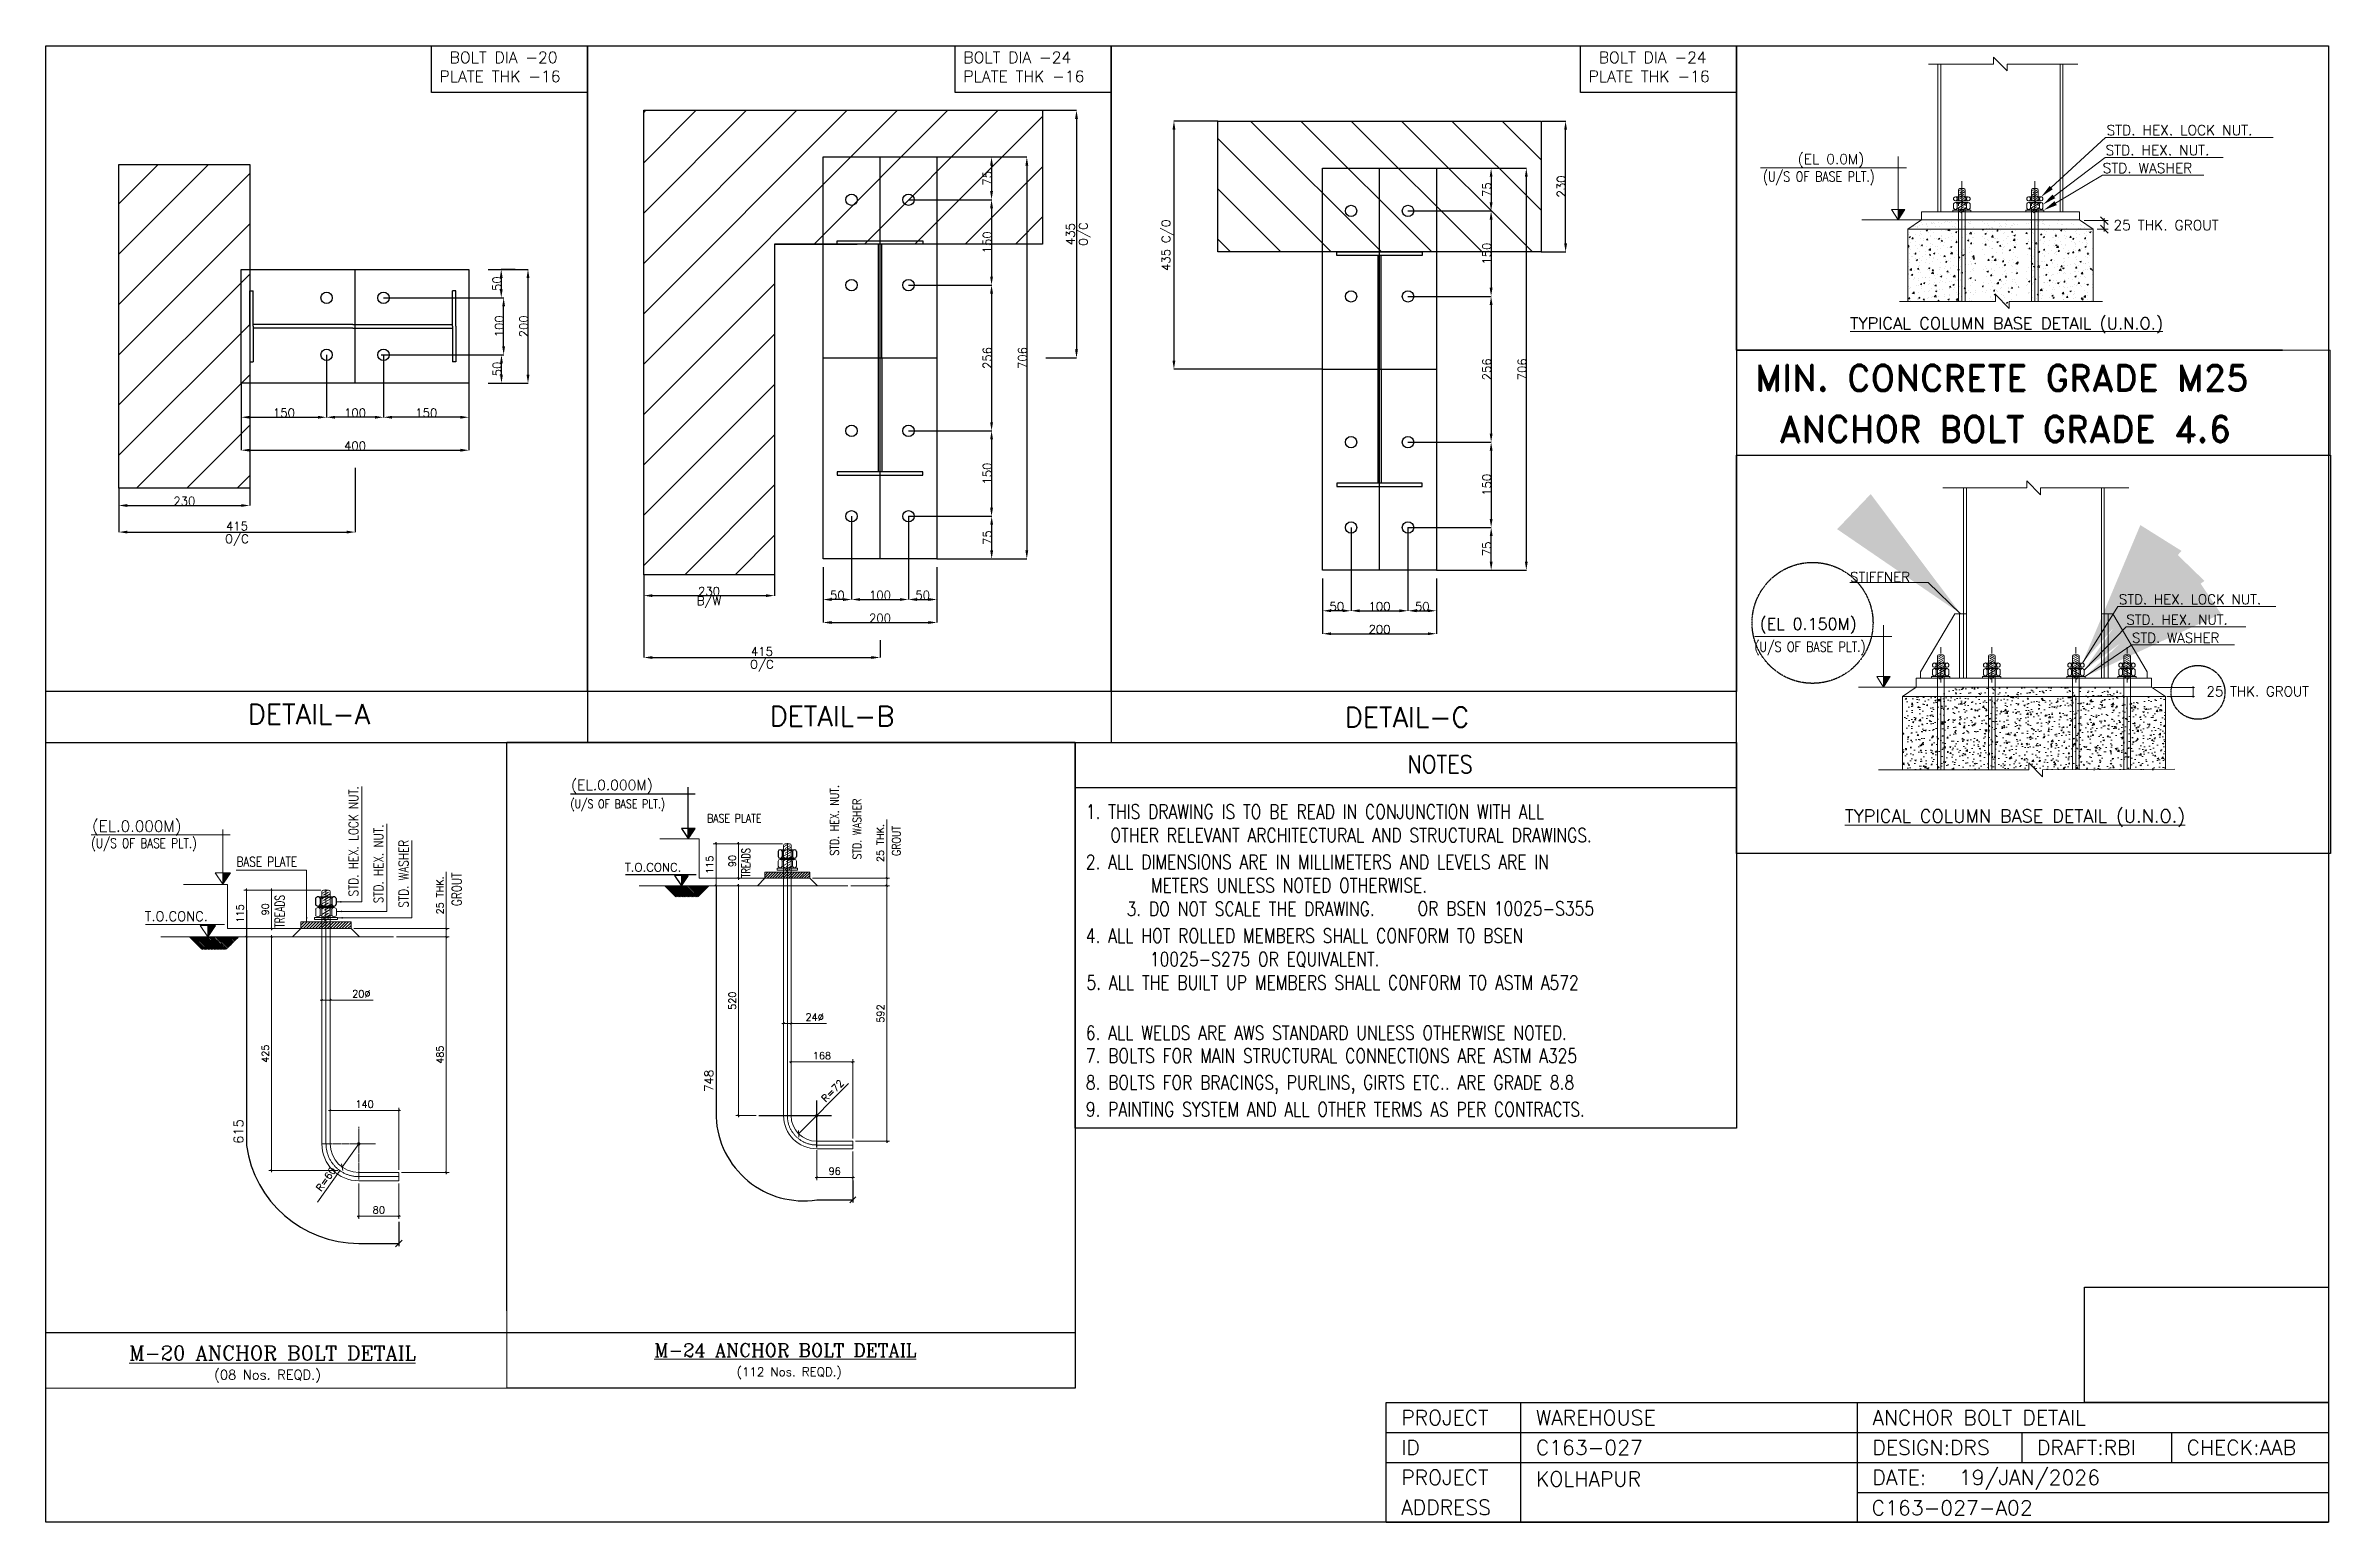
# Model space of a CAD drawing. Header units: millimetres. Extents: x -804366 to 4527364891, y -628569 to 3808979188.
# Drawn here: x -15331 to -11319, y 33206 to 35799 of the extents above; entities outside this region: 4.
import ezdxf
from ezdxf.enums import TextEntityAlignment as Align

# ---------------------------------------------------------------- set-up
doc = ezdxf.new("R2010")
doc.units = ezdxf.units.MM
doc.header["$MEASUREMENT"] = 0
for name, pattern in [('CENTER', [5.08, 3.175, -0.635, 0.635, -0.635]), ('CENTER2', [1.125, 0.75, -0.125, 0.125, -0.125]), ('CONTIN', [0, 0, 0]), ('HIDDEN', [9.525, 6.35, -3.175])]:
    doc.linetypes.add(name, pattern=pattern)
doc.layers.get('0').update_dxf_attribs({"linetype": 'CONTIN'})
doc.layers.get('Defpoints').update_dxf_attribs({"linetype": 'CONTINUOUS'})
for name, color, linetype in [('14', 7, 'CONTIN'), ('24', 7, 'CONTIN'), ('DIM', 8, 'CONTINUOUS'), ('Text', 4, 'CONTINUOUS')]:
    doc.layers.add(name, color=color, linetype=linetype)
for name, color, linetype, lineweight in [('BOLTS', 12, 'CONTINUOUS', 13), ('H.TEXT', 1, 'CONTINUOUS', 13), ('MAIN', 7, 'CONTINUOUS', 13), ('OBJECTS', 80, 'CONTINUOUS', 13), ('Part', 255, 'CONTINUOUS', 0), ('TITLE', 1, 'CONTINUOUS', 13), ('TXT', 4, 'CONTIN', 13), ('WORK', 30, 'CENTER', 13)]:
    doc.layers.add(name, color=color, linetype=linetype, lineweight=lineweight)
doc.styles.add('OPEN', font='SIMPLEX')
doc.styles.add('ROMANC', font='romanc.shx')
doc.styles.add('ROMAND', font='romand.shx')
doc.styles.add('ROMANS', font='ROMANS')
doc.styles.add('SIMPLEX', font='SIMPLEX')
doc.styles.get("Standard").update_dxf_attribs({"font": 'txt.shx'})
doc.styles.add('T', font='simplex.shx', dxfattribs={"width": 0.8})
doc.dimstyles.new('Copy of DIM-1000', dxfattribs={"dimscale": 96.15, "dimtxt": 0.13, "dimasz": 0.03, "dimexe": 0.05, "dimexo": 0.05, "dimgap": 0.05, "dimtad": 1, "dimdec": 0, "dimzin": 0, "dimdsep": 46, "dimtxsty": 'ROMANS', "dimblk1": 'OBLIQUE', "dimblk2": 'OBLIQUE', "dimsah": 1, "dimcen": 0.09, "dimdle": 0.03, "dimclrd": 251, "dimclre": 251, "dimclrt": 4, "dimadec": 0, "dimazin": 0, "dimtfac": 1, "dimtdec": 0, "dimtmove": 0, "dimatfit": 3, "dimfxl": 1, "dimtolj": 1, "dimtzin": 0, "dimlwd": 5, "dimlwe": 5, "dimarcsym": 0})
doc.dimstyles.new('DIM-150', dxfattribs={"dimscale": 225, "dimtxt": 2, "dimasz": 2, "dimexe": 1, "dimexo": 2, "dimgap": 1, "dimtad": 1, "dimdec": 0, "dimlfac": 0.066667, "dimzin": 0, "dimdsep": 46, "dimtxsty": 'ROMANS', "dimblk1": 'OBLIQUE', "dimblk2": 'OBLIQUE', "dimsah": 1, "dimcen": 0.09, "dimdle": 1, "dimclrd": 251, "dimclre": 251, "dimclrt": 4, "dimadec": 0, "dimazin": 0, "dimtfac": 1, "dimtdec": 0, "dimtmove": 0, "dimatfit": 3, "dimfxl": 1, "dimtolj": 1, "dimtzin": 0, "dimlwd": 5, "dimlwe": 5, "dimarcsym": 0})
doc.dimstyles.get("Standard").update_dxf_attribs({"dimtxt": 15, "dimasz": 15, "dimexe": 0.18, "dimexo": 0.0625, "dimgap": 0.09, "dimtad": 1, "dimdec": 0, "dimzin": 0, "dimdsep": 46, "dimtxsty": 'OPEN', "dimcen": 0.09, "dimclrd": 6, "dimclre": 6, "dimadec": 0, "dimazin": 0, "dimtfac": 1, "dimtdec": 4, "dimtofl": 0, "dimtmove": 0, "dimatfit": 3, "dimfxl": 1, "dimtolj": 1, "dimtzin": 0, "dimarcsym": 0})
picture_1 = doc.add_image_def('image1.png', size_in_pixel=(129, 61))

msp = doc.modelspace()

# ---------------------------------------------------------------- texts
at = {"color": 2, "linetype": 'Continuous', "style": 'T', "width": 0.870806}
msp.add_text('NOTES', height=31.15, dxfattribs=at).set_placement((-12882.3, 34537.4), align=Align.MIDDLE)
at = {"linetype": 'Continuous', "attachment_point": 1}
for s, insert, char_height, width in [(' \\Fsimplex.shx|c1;BOLT DIA -20\\PPLATE THK -16', (-14639.8, 35788.9), 20, 346.963), ('{\\Fsimplex.shx|c1;BOLT DIA -24\\PPLATE THK -16}', (-13719.7, 35788.9), 20, 346.963), (' \\Fsimplex.shx|c1;BOLT DIA -24\\PPLATE THK -16', (-12621.6, 35788.9), 20, 346.963), ('{\\Fsimplex.shx|c1;DETAIL-A}', (-14976.5, 34643.1), 35, 424.865), ('\\Fsimplex.shx|c1;DETAIL-B', (-14060, 34639.6), 35, 424.865), ('\\Fsimplex.shx|c1;DETAIL-C', (-13050, 34637.6), 35, 424.865)]:
    msp.add_mtext(s, dxfattribs=dict(at, insert=insert, char_height=char_height, width=width))
at = {"layer": '14', "style": 'SIMPLEX'}
for s, height, p in [('PROJECT', 26.27, (-12950.8, 33376.8)), ('WAREHOUSE', 26.27, (-12714.3, 33376.8)), ('ANCHOR BOLT DETAIL', 26.273, (-12123.2, 33376.8)), ('ID', 26.27, (-12950.8, 33324.3)), ('C163-027', 26.27, (-12714.3, 33324.3)), ('DESIGN:DRS', 26.27, (-12123.2, 33324.3)), ('DRAFT:RBI', 26.27, (-11834.2, 33324.3)), ('CHECK:AAB', 26.27, (-11571.5, 33324.3)), ('PROJECT', 26.27, (-12950.8, 33271.7)), ('KOLHAPUR', 26.27, (-12714.3, 33269)), ('DATE:', 26.27, (-12123.2, 33271.7)), (' 19/JAN/2026', 26.273, (-11989.2, 33271.7)), ('ADDRESS', 26.27, (-12950.8, 33219.2)), ('C163-027-A02', 26.273, (-12124.3, 33218.3))]:
    msp.add_text(s, height=height, dxfattribs=at).set_placement(p)
at = {"layer": 'Text', "lineweight": 9, "style": 'ROMANS'}
for s, height, p in [('STD. HEX. LOCK NUT.', 17.744, (-11711.9, 35642.3)), ('STD. WASHER', 17.744, (-11718.7, 35575.7)), ('STD. HEX. NUT.', 17.744, (-11713.7, 35607.1)), ('25 THK. GROUT', 17.744, (-11699.7, 35475.5)), ('(08 Nos. REQD.)', 16.778, (-15035.6, 33456.9)), ('(112 Nos. REQD.)', 15.329, (-14117.9, 33462.7))]:
    msp.add_text(s, height=height, dxfattribs=at).set_placement(p)
at = {"layer": 'Text', "lineweight": 9, "style": 'ROMANS', "width": 0.8}
for s, height, p in [('(U/S OF BASE PLT.)', 17.744, (-12315, 35560.7)), ('(U/S OF BASE PLT.)', 15.04, (-14409.8, 34460.3)), ('BASE PLATE', 15.04, (-14169.8, 34434.9)), ('(U/S OF BASE PLT.)', 16.778, (-15251.5, 34390.3)), ('BASE PLATE', 16.78, (-14996.4, 34357.9))]:
    msp.add_text(s, height=height, dxfattribs=at).set_placement(p)
at = {"layer": 'Text', "lineweight": 9, "style": 'ROMANS'}
for s, height, width, p in [('STD. HEX. LOCK NUT.', 16.778, 0.8, (-14782.5, 34305.2)), ('STD. HEX. NUT.', 15.04, 0.8, (-13938.6, 34377)), ('STD. WASHER', 15.04, 0.8, (-13899.1, 34370.1)), ('STD. HEX. NUT.', 16.778, 0.8, (-14738.5, 34293.3)), ('STD. WASHER', 16.778, 0.8, (-14694.4, 34285.6)), ('TREADS', 15.04, 0.7, (-14094.1, 34338.2)), ('TREADS', 16.78, 0.7, (-14912, 34250))]:
    msp.add_text(s, height=height, rotation=90, dxfattribs=dict(at, width=width)).set_placement(p)
at = {"layer": 'Text', "color": 4, "lineweight": 13, "style": 'T', "width": 0.8}
for s, p in [('1. THIS DRAWING IS TO BE READ IN CONJUNCTION WITH ALL', (-13504.7, 34441.7)), ('OTHER RELEVANT ARCHITECTURAL AND STRUCTURAL DRAWINGS.', (-13461.7, 34400.5)), ('2. ALL DIMENSIONS ARE IN MILLIMETERS AND LEVELS ARE IN', (-13504.7, 34353.4)), ('METERS UNLESS NOTED OTHERWISE.', (-13390.5, 34312.2)), ('3. DO NOT SCALE THE DRAWING.', (-13433, 34271)), (' OR BSEN 10025-S355', (-12935.9, 34271.5)), ('4. ALL HOT ROLLED MEMBERS SHALL CONFORM TO BSEN ', (-13504.7, 34223.9)), ('10025-S275 OR EQUIVALENT.', (-13392.1, 34182.7)), ('5. ALL THE BUILT UP MEMBERS SHALL CONFORM TO ASTM A572', (-13503.6, 34141.5)), ('6. ALL WELDS ARE AWS STANDARD UNLESS OTHERWISE NOTED.', (-13504.7, 34053.2)), ('7. BOLTS FOR MAIN STRUCTURAL CONNECTIONS ARE ASTM A325', (-13504.7, 34013.1)), ('8. BOLTS FOR BRACINGS, PURLINS, GIRTS ETC.. ARE GRADE 8.8', (-13504.7, 33966)), ('9. PAINTING SYSTEM AND ALL OTHER TERMS AS PER CONTRACTS.', (-13504.7, 33918.9))]:
    msp.add_text(s, height=24.919, dxfattribs=at).set_placement(p)
at = {"layer": 'Text', "lineweight": 9, "style": 'ROMANS'}
for s, height, p in [('748', 15.04, (-14159.1, 33962.1)), ('615', 16.78, (-14984.5, 33870.7))]:
    msp.add_text(s, height=height, rotation=90, dxfattribs=at).set_placement(p)
at = {"layer": 'TITLE', "color": 1, "lineweight": 9, "style": 'ROMAND'}
msp.add_text('%%UTYPICAL COLUMN BASE DETAIL (U.N.O.)', height=20.949, dxfattribs=at).set_placement((-11887.5, 35310.4), align=Align.MIDDLE)
at = {"layer": 'TITLE', "color": 1, "lineweight": 13, "style": 'ROMAND'}
for s, p in [('MIN. CONCRETE GRADE M25', (-12329.2, 35193.1)), ('ANCHOR BOLT GRADE 4.6', (-12287.1, 35103.4))]:
    msp.add_text(s, height=45.966, dxfattribs=at).set_placement(p)
at = {"layer": 'TITLE', "color": 1, "lineweight": 9}
for s, height, style, p in [('T.O.CONC.', 15.04, 'ROMAND', (-14314.2, 34348.9)), ('T.O.CONC.', 16.78, 'ROMAND', (-15157.4, 34262)), ('%%UM-20 ANCHOR BOLT DETAIL', 25.354, 'ROMANC', (-15184.9, 33490.7)), ('%%UM-24 ANCHOR BOLT DETAIL', 23.164, 'ROMANC', (-14262.5, 33496.9))]:
    msp.add_text(s, height=height, dxfattribs=dict(at, style=style)).set_placement(p)
at = {"layer": 'TXT', "color": 1, "lineweight": 9, "style": 'ROMAND'}
for s, height, p in [('(EL 0.0M)', 17.74, (-12254.3, 35591.5)), ('(EL.0.000M)', 17.801, (-14408.6, 34492)), ('(EL.0.000M)', 19.484, (-15250, 34419))]:
    msp.add_text(s, height=height, dxfattribs=at).set_placement(p)
at = {"layer": 'TXT', "color": 150, "lineweight": 9, "style": 'ROMANS', "width": 0.8}
for height, p in [(15.02, (-13829.9, 34376.5)), (16.78, (-14601.2, 34288.4))]:
    msp.add_text('GROUT', height=height, rotation=90, dxfattribs=at).set_placement(p)

# ---------------------------------------------------------------- blocks, each defined once
blk = doc.blocks.new('*D363636')
at = {"color": 6, "linetype": 'Continuous', "lineweight": -2}
for p, q in [((-14281.1, 34870.4), (-14281.1, 34833.4)), ((-14051.5, 34870.4), (-14051.5, 34833.4)), ((-14266.1, 34833.6), (-14066.5, 34833.6))]:
    blk.add_line(p, q, dxfattribs=at)
at = {"color": 6, "linetype": 'Continuous'}
for points in [[(-14266.1, 34836.1), (-14266.1, 34831.1), (-14281.1, 34833.6)], [(-14066.5, 34831.1), (-14066.5, 34836.1), (-14051.5, 34833.6)]]:
    blk.add_solid(points, dxfattribs=at)
at = {"layer": 'Defpoints', "color": 0, "linetype": 'Continuous'}
for p in [(-14281.1, 34870.4), (-14051.5, 34870.4), (-14051.5, 34833.6)]:
    blk.add_point(p, dxfattribs=at)
at = {"color": 0, "linetype": 'Continuous', "char_height": 15, "attachment_point": 5, "style": 'OPEN'}
for s, insert in [('B/W', (-14166.3, 34822.1)), ('\\A1;230 ', (-14166.3, 34841.2))]:
    blk.add_mtext(s, dxfattribs=dict(at, insert=insert))
blk = doc.blocks.new('*D474747')
at = {"color": 6, "linetype": 'Continuous', "lineweight": -2}
for p, q in [((-14554.2, 35406.6), (-14484.2, 35406.6)), ((-14484.4, 35391.6), (-14484.4, 35221.6)), ((-14554.2, 35206.6), (-14484.2, 35206.6))]:
    blk.add_line(p, q, dxfattribs=at)
at = {"color": 6, "linetype": 'Continuous'}
for points in [[(-14481.9, 35391.6), (-14486.9, 35391.6), (-14484.4, 35406.6)], [(-14486.9, 35221.6), (-14481.9, 35221.6), (-14484.4, 35206.6)]]:
    blk.add_solid(points, dxfattribs=at)
at = {"layer": 'Defpoints', "color": 0, "linetype": 'Continuous'}
for p in [(-14554.2, 35406.6), (-14554.2, 35206.6), (-14484.4, 35206.6)]:
    blk.add_point(p, dxfattribs=at)
at = {"color": 0, "linetype": 'Continuous', "insert": (-14492, 35306.6), "char_height": 15, "attachment_point": 5, "rotation": 90, "style": 'OPEN'}
blk.add_mtext('\\A1;200', dxfattribs=at)
blk = doc.blocks.new('*D484848')
at = {"color": 6, "linetype": 'Continuous', "lineweight": -2}
for p, q in [((-14838.1, 35256.5), (-14838.1, 35146.7)), ((-14738.1, 35256.5), (-14738.1, 35146.7)), ((-14753.1, 35146.9), (-14823.1, 35146.9))]:
    blk.add_line(p, q, dxfattribs=at)
at = {"color": 6, "linetype": 'Continuous'}
for points in [[(-14823.1, 35149.4), (-14823.1, 35144.4), (-14838.1, 35146.9)], [(-14753.1, 35144.4), (-14753.1, 35149.4), (-14738.1, 35146.9)]]:
    blk.add_solid(points, dxfattribs=at)
at = {"layer": 'Defpoints', "color": 0, "linetype": 'Continuous'}
for p in [(-14838.1, 35256.6), (-14738.1, 35256.6), (-14838.1, 35146.9)]:
    blk.add_point(p, dxfattribs=at)
at = {"color": 0, "linetype": 'Continuous', "insert": (-14788.1, 35154.5), "char_height": 15, "attachment_point": 5, "style": 'OPEN'}
blk.add_mtext('\\A1;100', dxfattribs=at)
blk = doc.blocks.new('*D494949')
at = {"color": 6, "linetype": 'Continuous', "lineweight": -2}
for p, q in [((-14738, 35356.6), (-14527, 35356.6)), ((-14527.2, 35271.6), (-14527.2, 35341.6)), ((-14742, 35256.6), (-14527, 35256.6))]:
    blk.add_line(p, q, dxfattribs=at)
at = {"color": 6, "linetype": 'Continuous'}
for points in [[(-14524.7, 35341.6), (-14529.7, 35341.6), (-14527.2, 35356.6)], [(-14529.7, 35271.6), (-14524.7, 35271.6), (-14527.2, 35256.6)]]:
    blk.add_solid(points, dxfattribs=at)
at = {"layer": 'Defpoints', "color": 0, "linetype": 'Continuous'}
for p in [(-14738.1, 35356.6), (-14527.2, 35356.6), (-14742.1, 35256.6)]:
    blk.add_point(p, dxfattribs=at)
at = {"color": 0, "linetype": 'Continuous', "insert": (-14534.8, 35306.6), "char_height": 15, "attachment_point": 5, "rotation": 90, "style": 'OPEN'}
blk.add_mtext('\\A1;100', dxfattribs=at)
blk = doc.blocks.new('*D505050')
at = {"color": 6, "linetype": 'Continuous', "lineweight": -2}
for p, q in [((-14506.9, 35406.6), (-14531.6, 35406.6)), ((-14531.4, 35391.6), (-14531.4, 35371.6)), ((-14539.3, 35356.6), (-14531.2, 35356.6))]:
    blk.add_line(p, q, dxfattribs=at)
at = {"color": 6, "linetype": 'Continuous'}
for points in [[(-14528.9, 35391.6), (-14533.9, 35391.6), (-14531.4, 35406.6)], [(-14533.9, 35371.6), (-14528.9, 35371.6), (-14531.4, 35356.6)]]:
    blk.add_solid(points, dxfattribs=at)
at = {"layer": 'Defpoints', "color": 0, "linetype": 'Continuous'}
for p in [(-14506.8, 35406.6), (-14539.4, 35356.6), (-14531.4, 35356.6)]:
    blk.add_point(p, dxfattribs=at)
at = {"color": 0, "linetype": 'Continuous', "insert": (-14539, 35381.6), "char_height": 15, "attachment_point": 5, "rotation": 90, "style": 'OPEN'}
blk.add_mtext('\\A1;50', dxfattribs=at)
blk = doc.blocks.new('*D515151')
at = {"color": 6, "linetype": 'Continuous', "lineweight": -2}
for p, q in [((-14547.5, 35256.6), (-14530.8, 35256.6)), ((-14531, 35221.6), (-14531, 35241.6)), ((-14547.5, 35206.6), (-14530.8, 35206.6))]:
    blk.add_line(p, q, dxfattribs=at)
at = {"color": 6, "linetype": 'Continuous'}
for points in [[(-14528.5, 35241.6), (-14533.5, 35241.6), (-14531, 35256.6)], [(-14533.5, 35221.6), (-14528.5, 35221.6), (-14531, 35206.6)]]:
    blk.add_solid(points, dxfattribs=at)
at = {"layer": 'Defpoints', "color": 0, "linetype": 'Continuous'}
for p in [(-14547.6, 35256.6), (-14531, 35256.6), (-14547.6, 35206.6)]:
    blk.add_point(p, dxfattribs=at)
at = {"color": 0, "linetype": 'Continuous', "insert": (-14538.6, 35231.6), "char_height": 15, "attachment_point": 5, "rotation": 90, "style": 'OPEN'}
blk.add_mtext('\\A1;50', dxfattribs=at)
blk = doc.blocks.new('*D525252')
at = {"color": 6, "linetype": 'Continuous', "lineweight": -2}
for p, q in [((-14788.1, 35058.1), (-14788.1, 34945)), ((-15203.1, 35022.5), (-15203.1, 34945)), ((-15188.1, 34945.2), (-14803.1, 34945.2))]:
    blk.add_line(p, q, dxfattribs=at)
at = {"color": 6, "linetype": 'Continuous'}
for points in [[(-15188.1, 34947.7), (-15188.1, 34942.7), (-15203.1, 34945.2)], [(-14803.1, 34942.7), (-14803.1, 34947.7), (-14788.1, 34945.2)]]:
    blk.add_solid(points, dxfattribs=at)
at = {"layer": 'Defpoints', "color": 0, "linetype": 'Continuous'}
for p in [(-14788.1, 35058.2), (-15203.1, 35022.5), (-14788.1, 34945.2)]:
    blk.add_point(p, dxfattribs=at)
at = {"color": 0, "linetype": 'Continuous', "char_height": 15, "attachment_point": 5, "style": 'OPEN'}
for s, insert in [('\\A1;415 ', (-14995.6, 34955.7)), ('O/C', (-14995.6, 34930.8))]:
    blk.add_mtext(s, dxfattribs=dict(at, insert=insert))
blk = doc.blocks.new('*D535353')
at = {"color": 6, "linetype": 'Continuous', "lineweight": -2}
for p, q in [((-14988.1, 35206.5), (-14988.1, 35088.8)), ((-14588.1, 35206.5), (-14588.1, 35088.8)), ((-14973.1, 35089), (-14603.1, 35089))]:
    blk.add_line(p, q, dxfattribs=at)
at = {"color": 6, "linetype": 'Continuous'}
for points in [[(-14973.1, 35091.5), (-14973.1, 35086.5), (-14988.1, 35089)], [(-14603.1, 35086.5), (-14603.1, 35091.5), (-14588.1, 35089)]]:
    blk.add_solid(points, dxfattribs=at)
at = {"layer": 'Defpoints', "color": 0, "linetype": 'Continuous'}
for p in [(-14988.1, 35206.6), (-14588.1, 35206.6), (-14588.1, 35089)]:
    blk.add_point(p, dxfattribs=at)
at = {"color": 0, "linetype": 'Continuous', "insert": (-14788.1, 35096.6), "char_height": 15, "attachment_point": 5, "style": 'OPEN'}
blk.add_mtext('\\A1;400', dxfattribs=at)
blk = doc.blocks.new('*D545454')
at = {"color": 6, "linetype": 'Continuous', "lineweight": -2}
for p, q in [((-14988.1, 35179.7), (-14988.1, 35146.7)), ((-14838.1, 35179.7), (-14838.1, 35146.7)), ((-14973.1, 35146.9), (-14853.1, 35146.9))]:
    blk.add_line(p, q, dxfattribs=at)
at = {"color": 6, "linetype": 'Continuous'}
for points in [[(-14973.1, 35149.4), (-14973.1, 35144.4), (-14988.1, 35146.9)], [(-14853.1, 35144.4), (-14853.1, 35149.4), (-14838.1, 35146.9)]]:
    blk.add_solid(points, dxfattribs=at)
at = {"layer": 'Defpoints', "color": 0, "linetype": 'Continuous'}
for p in [(-14988.1, 35179.8), (-14838.1, 35179.8), (-14838.1, 35146.9)]:
    blk.add_point(p, dxfattribs=at)
at = {"color": 0, "linetype": 'Continuous', "insert": (-14913.1, 35154.5), "char_height": 15, "attachment_point": 5, "style": 'OPEN'}
blk.add_mtext('\\A1;150', dxfattribs=at)
blk = doc.blocks.new('*D555555')
at = {"color": 6, "linetype": 'Continuous', "lineweight": -2}
for p, q in [((-14738.1, 35180.5), (-14738.1, 35146.7)), ((-14588.1, 35180.5), (-14588.1, 35146.7)), ((-14603.1, 35146.9), (-14723.1, 35146.9))]:
    blk.add_line(p, q, dxfattribs=at)
at = {"color": 6, "linetype": 'Continuous'}
for points in [[(-14723.1, 35149.4), (-14723.1, 35144.4), (-14738.1, 35146.9)], [(-14603.1, 35144.4), (-14603.1, 35149.4), (-14588.1, 35146.9)]]:
    blk.add_solid(points, dxfattribs=at)
at = {"layer": 'Defpoints', "color": 0, "linetype": 'Continuous'}
for p in [(-14738.1, 35180.5), (-14588.1, 35180.5), (-14738.1, 35146.9)]:
    blk.add_point(p, dxfattribs=at)
at = {"color": 0, "linetype": 'Continuous', "insert": (-14663.1, 35154.5), "char_height": 15, "attachment_point": 5, "style": 'OPEN'}
blk.add_mtext('\\A1;150', dxfattribs=at)
blk = doc.blocks.new('*D565656')
at = {"color": 6, "linetype": 'Continuous', "lineweight": -2}
for p, q in [((-13966.1, 34883.6), (-13966.1, 34786.3)), ((-13766.1, 34883.6), (-13766.1, 34786.3)), ((-13951.1, 34786.4), (-13781.1, 34786.4))]:
    blk.add_line(p, q, dxfattribs=at)
at = {"color": 6, "linetype": 'Continuous'}
for points in [[(-13951.1, 34788.9), (-13951.1, 34783.9), (-13966.1, 34786.4)], [(-13781.1, 34783.9), (-13781.1, 34788.9), (-13766.1, 34786.4)]]:
    blk.add_solid(points, dxfattribs=at)
at = {"layer": 'Defpoints', "color": 0, "linetype": 'Continuous'}
for p in [(-13966.1, 34883.7), (-13766.1, 34883.7), (-13766.1, 34786.4)]:
    blk.add_point(p, dxfattribs=at)
at = {"color": 0, "linetype": 'Continuous', "insert": (-13866.1, 34794), "char_height": 15, "attachment_point": 5, "style": 'OPEN'}
blk.add_mtext('\\A1;200', dxfattribs=at)
blk = doc.blocks.new('*D575757')
at = {"color": 6, "linetype": 'Continuous', "lineweight": -2}
for p, q in [((-13766.1, 35604), (-13608.1, 35604)), ((-13608.3, 35589), (-13608.3, 34913)), ((-13766.1, 34898), (-13608.1, 34898))]:
    blk.add_line(p, q, dxfattribs=at)
at = {"color": 6, "linetype": 'Continuous'}
for points in [[(-13605.8, 35589), (-13610.8, 35589), (-13608.3, 35604)], [(-13610.8, 34913), (-13605.8, 34913), (-13608.3, 34898)]]:
    blk.add_solid(points, dxfattribs=at)
at = {"layer": 'Defpoints', "color": 0, "linetype": 'Continuous'}
for p in [(-13766.1, 35604), (-13766.1, 34898), (-13608.3, 34898)]:
    blk.add_point(p, dxfattribs=at)
at = {"color": 0, "linetype": 'Continuous', "insert": (-13615.9, 35251), "char_height": 15, "attachment_point": 5, "rotation": 90, "style": 'OPEN'}
blk.add_mtext('\\A1;706', dxfattribs=at)
blk = doc.blocks.new('*D585858')
at = {"color": 6, "linetype": 'Continuous', "lineweight": -2}
for p, q in [((-13816.1, 35529), (-13670, 35529)), ((-13670.2, 35514), (-13670.2, 35394)), ((-13816.1, 35379), (-13670, 35379))]:
    blk.add_line(p, q, dxfattribs=at)
at = {"color": 6, "linetype": 'Continuous'}
for points in [[(-13667.7, 35514), (-13672.7, 35514), (-13670.2, 35529)], [(-13672.7, 35394), (-13667.7, 35394), (-13670.2, 35379)]]:
    blk.add_solid(points, dxfattribs=at)
at = {"layer": 'Defpoints', "color": 0, "linetype": 'Continuous'}
for p in [(-13816.1, 35529), (-13816.1, 35379), (-13670.2, 35379)]:
    blk.add_point(p, dxfattribs=at)
at = {"color": 0, "linetype": 'Continuous', "insert": (-13677.8, 35454), "char_height": 15, "attachment_point": 5, "rotation": 90, "style": 'OPEN'}
blk.add_mtext('\\A1;150', dxfattribs=at)
blk = doc.blocks.new('*D595959')
at = {"color": 6, "linetype": 'Continuous', "lineweight": -2}
for p, q in [((-13816.1, 35379), (-13670, 35379)), ((-13670.2, 35364), (-13670.2, 35138)), ((-13816.1, 35123), (-13670, 35123))]:
    blk.add_line(p, q, dxfattribs=at)
at = {"color": 6, "linetype": 'Continuous'}
for points in [[(-13667.7, 35364), (-13672.7, 35364), (-13670.2, 35379)], [(-13672.7, 35138), (-13667.7, 35138), (-13670.2, 35123)]]:
    blk.add_solid(points, dxfattribs=at)
at = {"layer": 'Defpoints', "color": 0, "linetype": 'Continuous'}
for p in [(-13816.1, 35379), (-13816.1, 35123), (-13670.2, 35123)]:
    blk.add_point(p, dxfattribs=at)
at = {"color": 0, "linetype": 'Continuous', "insert": (-13677.8, 35251), "char_height": 15, "attachment_point": 5, "rotation": 90, "style": 'OPEN'}
blk.add_mtext('\\A1;256', dxfattribs=at)
blk = doc.blocks.new('*D606060')
at = {"color": 6, "linetype": 'Continuous', "lineweight": -2}
for p, q in [((-13816.1, 35123), (-13670, 35123)), ((-13670.2, 35108), (-13670.2, 34988)), ((-13816.1, 34973), (-13670, 34973))]:
    blk.add_line(p, q, dxfattribs=at)
at = {"color": 6, "linetype": 'Continuous'}
for points in [[(-13667.7, 35108), (-13672.7, 35108), (-13670.2, 35123)], [(-13672.7, 34988), (-13667.7, 34988), (-13670.2, 34973)]]:
    blk.add_solid(points, dxfattribs=at)
at = {"layer": 'Defpoints', "color": 0, "linetype": 'Continuous'}
for p in [(-13816.1, 35123), (-13816.1, 34973), (-13670.2, 34973)]:
    blk.add_point(p, dxfattribs=at)
at = {"color": 0, "linetype": 'Continuous', "insert": (-13677.8, 35048), "char_height": 15, "attachment_point": 5, "rotation": 90, "style": 'OPEN'}
blk.add_mtext('\\A1;150', dxfattribs=at)
blk = doc.blocks.new('*D616161')
at = {"color": 6, "linetype": 'Continuous', "lineweight": -2}
for p, q in [((-13916.1, 34972.9), (-13916.1, 34826.6)), ((-13816.1, 34972.9), (-13816.1, 34826.6)), ((-13901.1, 34826.8), (-13831.1, 34826.8))]:
    blk.add_line(p, q, dxfattribs=at)
at = {"color": 6, "linetype": 'Continuous'}
for points in [[(-13901.1, 34829.3), (-13901.1, 34824.3), (-13916.1, 34826.8)], [(-13831.1, 34824.3), (-13831.1, 34829.3), (-13816.1, 34826.8)]]:
    blk.add_solid(points, dxfattribs=at)
at = {"layer": 'Defpoints', "color": 0, "linetype": 'Continuous'}
for p in [(-13916.1, 34973), (-13816.1, 34973), (-13816.1, 34826.8)]:
    blk.add_point(p, dxfattribs=at)
at = {"color": 0, "linetype": 'Continuous', "insert": (-13866.1, 34834.4), "char_height": 15, "attachment_point": 5, "style": 'OPEN'}
blk.add_mtext('\\A1;100', dxfattribs=at)
blk = doc.blocks.new('*D626262')
at = {"color": 6, "linetype": 'Continuous', "lineweight": -2}
for p, q in [((-13966.1, 34845.7), (-13966.1, 34826.6)), ((-13916.1, 34845.7), (-13916.1, 34826.6)), ((-13931.1, 34826.7), (-13951.1, 34826.7))]:
    blk.add_line(p, q, dxfattribs=at)
at = {"color": 6, "linetype": 'Continuous'}
for points in [[(-13951.1, 34829.2), (-13951.1, 34824.2), (-13966.1, 34826.7)], [(-13931.1, 34824.2), (-13931.1, 34829.2), (-13916.1, 34826.7)]]:
    blk.add_solid(points, dxfattribs=at)
at = {"layer": 'Defpoints', "color": 0, "linetype": 'Continuous'}
for p in [(-13966.1, 34845.8), (-13916.1, 34845.8), (-13966.1, 34826.7)]:
    blk.add_point(p, dxfattribs=at)
at = {"color": 0, "linetype": 'Continuous', "insert": (-13941.1, 34834.3), "char_height": 15, "attachment_point": 5, "style": 'OPEN'}
blk.add_mtext('\\A1;50', dxfattribs=at)
blk = doc.blocks.new('*D636363')
at = {"color": 6, "linetype": 'Continuous', "lineweight": -2}
for p, q in [((-13816.1, 34842.4), (-13816.1, 34826.6)), ((-13766.1, 34842.4), (-13766.1, 34826.6)), ((-13801.1, 34826.8), (-13781.1, 34826.8))]:
    blk.add_line(p, q, dxfattribs=at)
at = {"color": 6, "linetype": 'Continuous'}
for points in [[(-13801.1, 34829.3), (-13801.1, 34824.3), (-13816.1, 34826.8)], [(-13781.1, 34824.3), (-13781.1, 34829.3), (-13766.1, 34826.8)]]:
    blk.add_solid(points, dxfattribs=at)
at = {"layer": 'Defpoints', "color": 0, "linetype": 'Continuous'}
for p in [(-13816.1, 34842.4), (-13766.1, 34842.4), (-13766.1, 34826.8)]:
    blk.add_point(p, dxfattribs=at)
at = {"color": 0, "linetype": 'Continuous', "insert": (-13791.1, 34834.4), "char_height": 15, "attachment_point": 5, "style": 'OPEN'}
blk.add_mtext('\\A1;50', dxfattribs=at)
blk = doc.blocks.new('*D646464')
at = {"color": 6, "linetype": 'Continuous', "lineweight": -2}
for p, q in [((-13716.5, 35604), (-13670, 35604)), ((-13670.2, 35589), (-13670.2, 35544)), ((-13716.5, 35529), (-13670, 35529))]:
    blk.add_line(p, q, dxfattribs=at)
at = {"color": 6, "linetype": 'Continuous'}
for points in [[(-13667.7, 35589), (-13672.7, 35589), (-13670.2, 35604)], [(-13672.7, 35544), (-13667.7, 35544), (-13670.2, 35529)]]:
    blk.add_solid(points, dxfattribs=at)
at = {"layer": 'Defpoints', "color": 0, "linetype": 'Continuous'}
for p in [(-13716.6, 35604), (-13716.6, 35529), (-13670.2, 35529)]:
    blk.add_point(p, dxfattribs=at)
at = {"color": 0, "linetype": 'Continuous', "insert": (-13677.8, 35566.5), "char_height": 15, "attachment_point": 5, "rotation": 90, "style": 'OPEN'}
blk.add_mtext('\\A1;75', dxfattribs=at)
blk = doc.blocks.new('*D656565')
at = {"color": 6, "linetype": 'Continuous', "lineweight": -2}
for p, q in [((-13704.8, 34973), (-13669.8, 34973)), ((-13670, 34913), (-13670, 34958)), ((-13704.8, 34898), (-13669.8, 34898))]:
    blk.add_line(p, q, dxfattribs=at)
at = {"color": 6, "linetype": 'Continuous'}
for points in [[(-13667.5, 34958), (-13672.5, 34958), (-13670, 34973)], [(-13672.5, 34913), (-13667.5, 34913), (-13670, 34898)]]:
    blk.add_solid(points, dxfattribs=at)
at = {"layer": 'Defpoints', "color": 0, "linetype": 'Continuous'}
for p in [(-13704.8, 34973), (-13670, 34973), (-13704.8, 34898)]:
    blk.add_point(p, dxfattribs=at)
at = {"color": 0, "linetype": 'Continuous', "insert": (-13677.6, 34935.5), "char_height": 15, "attachment_point": 5, "rotation": 90, "style": 'OPEN'}
blk.add_mtext('\\A1;75', dxfattribs=at)
blk = doc.blocks.new('*D666666')
at = {"color": 6, "linetype": 'Continuous', "lineweight": -2}
for p, q in [((-13595.6, 35686), (-13520.8, 35686)), ((-13521, 35671), (-13521, 35266)), ((-13575, 35251), (-13520.8, 35251))]:
    blk.add_line(p, q, dxfattribs=at)
at = {"color": 6, "linetype": 'Continuous'}
for points in [[(-13518.5, 35671), (-13523.5, 35671), (-13521, 35686)], [(-13523.5, 35266), (-13518.5, 35266), (-13521, 35251)]]:
    blk.add_solid(points, dxfattribs=at)
at = {"layer": 'Defpoints', "color": 0, "linetype": 'Continuous'}
for p in [(-13595.7, 35686), (-13575.1, 35251), (-13521, 35251)]:
    blk.add_point(p, dxfattribs=at)
at = {"color": 0, "linetype": 'Continuous', "char_height": 15, "attachment_point": 5, "rotation": 90, "style": 'OPEN'}
for s, insert in [('\\A1;435 ', (-13531.5, 35468.5)), ('O/C', (-13506.5, 35468.5))]:
    blk.add_mtext(s, dxfattribs=dict(at, insert=insert))
blk = doc.blocks.new('*D676767')
at = {"color": 6, "linetype": 'Continuous', "lineweight": -2}
for p, q in [((-14281.1, 34870.4), (-14281.1, 34724.7)), ((-13866.1, 34755.5), (-13866.1, 34724.7)), ((-14266.1, 34724.9), (-13881.1, 34724.9))]:
    blk.add_line(p, q, dxfattribs=at)
at = {"color": 6, "linetype": 'Continuous'}
for points in [[(-14266.1, 34727.4), (-14266.1, 34722.4), (-14281.1, 34724.9)], [(-13881.1, 34722.4), (-13881.1, 34727.4), (-13866.1, 34724.9)]]:
    blk.add_solid(points, dxfattribs=at)
at = {"layer": 'Defpoints', "color": 0, "linetype": 'Continuous'}
for p in [(-14281.1, 34870.4), (-13866.1, 34755.6), (-13866.1, 34724.9)]:
    blk.add_point(p, dxfattribs=at)
at = {"color": 0, "linetype": 'Continuous', "char_height": 15, "attachment_point": 5, "style": 'OPEN'}
for s, insert in [('O/C', (-14073.6, 34710.5)), ('\\A1;415 ', (-14073.6, 34735.4))]:
    blk.add_mtext(s, dxfattribs=dict(at, insert=insert))
blk = doc.blocks.new('*D707070')
at = {"color": 6, "linetype": 'Continuous', "lineweight": -2}
for p, q in [((-13088.8, 34863.8), (-13088.8, 34766.5)), ((-12888.8, 34863.8), (-12888.8, 34766.5)), ((-13073.8, 34766.7), (-12903.8, 34766.7))]:
    blk.add_line(p, q, dxfattribs=at)
at = {"color": 6, "linetype": 'Continuous'}
for points in [[(-13073.8, 34769.2), (-13073.8, 34764.2), (-13088.8, 34766.7)], [(-12903.8, 34764.2), (-12903.8, 34769.2), (-12888.8, 34766.7)]]:
    blk.add_solid(points, dxfattribs=at)
at = {"layer": 'Defpoints', "color": 0, "linetype": 'Continuous'}
for p in [(-13088.8, 34863.9), (-12888.8, 34863.9), (-12888.8, 34766.7)]:
    blk.add_point(p, dxfattribs=at)
at = {"color": 0, "linetype": 'Continuous', "insert": (-12988.8, 34774.3), "char_height": 15, "attachment_point": 5, "style": 'OPEN'}
blk.add_mtext('\\A1;200', dxfattribs=at)
blk = doc.blocks.new('*D717171')
at = {"color": 6, "linetype": 'Continuous', "lineweight": -2}
for p, q in [((-12888.8, 35584.2), (-12730.8, 35584.2)), ((-12731, 35569.2), (-12731, 34893.2)), ((-12888.8, 34878.2), (-12730.8, 34878.2))]:
    blk.add_line(p, q, dxfattribs=at)
at = {"color": 6, "linetype": 'Continuous'}
for points in [[(-12728.5, 35569.2), (-12733.5, 35569.2), (-12731, 35584.2)], [(-12733.5, 34893.2), (-12728.5, 34893.2), (-12731, 34878.2)]]:
    blk.add_solid(points, dxfattribs=at)
at = {"layer": 'Defpoints', "color": 0, "linetype": 'Continuous'}
for p in [(-12888.8, 35584.2), (-12888.8, 34878.2), (-12731, 34878.2)]:
    blk.add_point(p, dxfattribs=at)
at = {"color": 0, "linetype": 'Continuous', "insert": (-12738.5, 35231.2), "char_height": 15, "attachment_point": 5, "rotation": 90, "style": 'OPEN'}
blk.add_mtext('\\A1;706', dxfattribs=at)
blk = doc.blocks.new('*D727272')
at = {"color": 6, "linetype": 'Continuous', "lineweight": -2}
for p, q in [((-12938.8, 35509.2), (-12792.7, 35509.2)), ((-12792.8, 35494.2), (-12792.8, 35374.2)), ((-12938.8, 35359.2), (-12792.7, 35359.2))]:
    blk.add_line(p, q, dxfattribs=at)
at = {"color": 6, "linetype": 'Continuous'}
for points in [[(-12790.3, 35494.2), (-12795.3, 35494.2), (-12792.8, 35509.2)], [(-12795.3, 35374.2), (-12790.3, 35374.2), (-12792.8, 35359.2)]]:
    blk.add_solid(points, dxfattribs=at)
at = {"layer": 'Defpoints', "color": 0, "linetype": 'Continuous'}
for p in [(-12938.8, 35509.2), (-12938.8, 35359.2), (-12792.8, 35359.2)]:
    blk.add_point(p, dxfattribs=at)
at = {"color": 0, "linetype": 'Continuous', "insert": (-12800.4, 35434.2), "char_height": 15, "attachment_point": 5, "rotation": 90, "style": 'OPEN'}
blk.add_mtext('\\A1;150', dxfattribs=at)
blk = doc.blocks.new('*D737373')
at = {"color": 6, "linetype": 'Continuous', "lineweight": -2}
for p, q in [((-12938.8, 35359.2), (-12792.7, 35359.2)), ((-12792.8, 35344.2), (-12792.8, 35118.2)), ((-12938.8, 35103.2), (-12792.7, 35103.2))]:
    blk.add_line(p, q, dxfattribs=at)
at = {"color": 6, "linetype": 'Continuous'}
for points in [[(-12790.3, 35344.2), (-12795.3, 35344.2), (-12792.8, 35359.2)], [(-12795.3, 35118.2), (-12790.3, 35118.2), (-12792.8, 35103.2)]]:
    blk.add_solid(points, dxfattribs=at)
at = {"layer": 'Defpoints', "color": 0, "linetype": 'Continuous'}
for p in [(-12938.8, 35359.2), (-12938.8, 35103.2), (-12792.8, 35103.2)]:
    blk.add_point(p, dxfattribs=at)
at = {"color": 0, "linetype": 'Continuous', "insert": (-12800.4, 35231.2), "char_height": 15, "attachment_point": 5, "rotation": 90, "style": 'OPEN'}
blk.add_mtext('\\A1;256', dxfattribs=at)
blk = doc.blocks.new('*D747474')
at = {"color": 6, "linetype": 'Continuous', "lineweight": -2}
for p, q in [((-12938.8, 35103.2), (-12792.7, 35103.2)), ((-12792.8, 35088.2), (-12792.8, 34968.2)), ((-12938.8, 34953.2), (-12792.7, 34953.2))]:
    blk.add_line(p, q, dxfattribs=at)
at = {"color": 6, "linetype": 'Continuous'}
for points in [[(-12790.3, 35088.2), (-12795.3, 35088.2), (-12792.8, 35103.2)], [(-12795.3, 34968.2), (-12790.3, 34968.2), (-12792.8, 34953.2)]]:
    blk.add_solid(points, dxfattribs=at)
at = {"layer": 'Defpoints', "color": 0, "linetype": 'Continuous'}
for p in [(-12938.8, 35103.2), (-12938.8, 34953.2), (-12792.8, 34953.2)]:
    blk.add_point(p, dxfattribs=at)
at = {"color": 0, "linetype": 'Continuous', "insert": (-12800.4, 35028.2), "char_height": 15, "attachment_point": 5, "rotation": 90, "style": 'OPEN'}
blk.add_mtext('\\A1;150', dxfattribs=at)
blk = doc.blocks.new('*D757575')
at = {"color": 6, "linetype": 'Continuous', "lineweight": -2}
for p, q in [((-13038.8, 34953.2), (-13038.8, 34806.8)), ((-12938.8, 34953.2), (-12938.8, 34806.8)), ((-13023.8, 34807), (-12953.8, 34807))]:
    blk.add_line(p, q, dxfattribs=at)
at = {"color": 6, "linetype": 'Continuous'}
for points in [[(-13023.8, 34809.5), (-13023.8, 34804.5), (-13038.8, 34807)], [(-12953.8, 34804.5), (-12953.8, 34809.5), (-12938.8, 34807)]]:
    blk.add_solid(points, dxfattribs=at)
at = {"layer": 'Defpoints', "color": 0, "linetype": 'Continuous'}
for p in [(-13038.8, 34953.2), (-12938.8, 34953.2), (-12938.8, 34807)]:
    blk.add_point(p, dxfattribs=at)
at = {"color": 0, "linetype": 'Continuous', "insert": (-12988.8, 34814.6), "char_height": 15, "attachment_point": 5, "style": 'OPEN'}
blk.add_mtext('\\A1;100', dxfattribs=at)
blk = doc.blocks.new('*D767676')
at = {"color": 6, "linetype": 'Continuous', "lineweight": -2}
for p, q in [((-13088.8, 34826), (-13088.8, 34806.8)), ((-13053.8, 34807), (-13073.8, 34807)), ((-13038.8, 34826), (-13038.8, 34806.8))]:
    blk.add_line(p, q, dxfattribs=at)
at = {"color": 6, "linetype": 'Continuous'}
for points in [[(-13073.8, 34809.5), (-13073.8, 34804.5), (-13088.8, 34807)], [(-13053.8, 34804.5), (-13053.8, 34809.5), (-13038.8, 34807)]]:
    blk.add_solid(points, dxfattribs=at)
at = {"layer": 'Defpoints', "color": 0, "linetype": 'Continuous'}
for p in [(-13088.8, 34826), (-13088.8, 34807), (-13038.8, 34826)]:
    blk.add_point(p, dxfattribs=at)
at = {"color": 0, "linetype": 'Continuous', "insert": (-13063.8, 34814.6), "char_height": 15, "attachment_point": 5, "style": 'OPEN'}
blk.add_mtext('\\A1;50', dxfattribs=at)
blk = doc.blocks.new('*D777777')
at = {"color": 6, "linetype": 'Continuous', "lineweight": -2}
for p, q in [((-12938.8, 34822.6), (-12938.8, 34806.8)), ((-12923.8, 34807), (-12903.8, 34807)), ((-12888.8, 34822.6), (-12888.8, 34806.8))]:
    blk.add_line(p, q, dxfattribs=at)
at = {"color": 6, "linetype": 'Continuous'}
for points in [[(-12923.8, 34809.5), (-12923.8, 34804.5), (-12938.8, 34807)], [(-12903.8, 34804.5), (-12903.8, 34809.5), (-12888.8, 34807)]]:
    blk.add_solid(points, dxfattribs=at)
at = {"layer": 'Defpoints', "color": 0, "linetype": 'Continuous'}
for p in [(-12938.8, 34822.7), (-12888.8, 34822.7), (-12888.8, 34807)]:
    blk.add_point(p, dxfattribs=at)
at = {"color": 0, "linetype": 'Continuous', "insert": (-12913.8, 34814.6), "char_height": 15, "attachment_point": 5, "style": 'OPEN'}
blk.add_mtext('\\A1;50', dxfattribs=at)
blk = doc.blocks.new('*D686868')
at = {"color": 6, "linetype": 'Continuous', "lineweight": -2}
for p, q in [((-12839.2, 35584.2), (-12792.7, 35584.2)), ((-12792.8, 35569.2), (-12792.8, 35524.2)), ((-12839.2, 35509.2), (-12792.7, 35509.2))]:
    blk.add_line(p, q, dxfattribs=at)
at = {"color": 6, "linetype": 'Continuous'}
for points in [[(-12790.3, 35569.2), (-12795.3, 35569.2), (-12792.8, 35584.2)], [(-12795.3, 35524.2), (-12790.3, 35524.2), (-12792.8, 35509.2)]]:
    blk.add_solid(points, dxfattribs=at)
at = {"layer": 'Defpoints', "color": 0, "linetype": 'Continuous'}
for p in [(-12839.2, 35584.2), (-12839.2, 35509.2), (-12792.8, 35509.2)]:
    blk.add_point(p, dxfattribs=at)
at = {"color": 0, "linetype": 'Continuous', "insert": (-12800.4, 35546.7), "char_height": 15, "attachment_point": 5, "rotation": 90, "style": 'OPEN'}
blk.add_mtext('\\A1;75', dxfattribs=at)
blk = doc.blocks.new('*D696969')
at = {"color": 6, "linetype": 'Continuous', "lineweight": -2}
for p, q in [((-12827.5, 34953.2), (-12792.5, 34953.2)), ((-12792.7, 34893.2), (-12792.7, 34938.2)), ((-12827.5, 34878.2), (-12792.5, 34878.2))]:
    blk.add_line(p, q, dxfattribs=at)
at = {"color": 6, "linetype": 'Continuous'}
for points in [[(-12790.2, 34938.2), (-12795.2, 34938.2), (-12792.7, 34953.2)], [(-12795.2, 34893.2), (-12790.2, 34893.2), (-12792.7, 34878.2)]]:
    blk.add_solid(points, dxfattribs=at)
at = {"layer": 'Defpoints', "color": 0, "linetype": 'Continuous'}
for p in [(-12827.5, 34953.2), (-12792.7, 34953.2), (-12827.5, 34878.2)]:
    blk.add_point(p, dxfattribs=at)
at = {"color": 0, "linetype": 'Continuous', "insert": (-12800.3, 34915.7), "char_height": 15, "attachment_point": 5, "rotation": 90, "style": 'OPEN'}
blk.add_mtext('\\A1;75', dxfattribs=at)
blk = doc.blocks.new('_OBLIQUE')
at = {"color": 0, "linetype": 'ByBlock'}
blk.add_line((-0.5, -0.5), (0.5, 0.5), dxfattribs=at)
blk = doc.blocks.new('*D919090')
at = {"layer": 'Defpoints', "color": 0, "linetype": 'Continuous'}
for p in [(-13977.3, 33864.5), (-13914.1, 33862.1), (-13914.1, 33811.7)]:
    blk.add_point(p, dxfattribs=at)
at = {"layer": 'Part', "color": 251, "linetype": 'Continuous', "lineweight": 5}
for p, q in [((-13977.3, 33859.6), (-13977.3, 33806.9)), ((-13914.1, 33857.3), (-13914.1, 33806.9)), ((-13980.2, 33811.7), (-13911.2, 33811.7))]:
    blk.add_line(p, q, dxfattribs=at)
at = {"layer": 'Part', "color": 251, "linetype": 'Continuous', "lineweight": 5, "xscale": 2.8845, "yscale": 2.8845, "zscale": 2.8845, "rotation": 180}
blk.add_blockref('_OBLIQUE', (-13977.3, 33811.7), dxfattribs=at)
at = {"layer": 'Part', "color": 251, "linetype": 'Continuous', "lineweight": 5, "xscale": 2.8845, "yscale": 2.8845, "zscale": 2.8845}
blk.add_blockref('_OBLIQUE', (-13914.1, 33811.7), dxfattribs=at)
at = {"layer": 'Part', "color": 4, "linetype": 'Continuous', "insert": (-13945.7, 33822.8), "char_height": 12.5, "attachment_point": 5, "style": 'ROMANS'}
blk.add_mtext('\\A1;96', dxfattribs=at)
blk = doc.blocks.new('*D929191')
at = {"layer": 'Defpoints', "color": 0, "linetype": 'Continuous'}
for p in [(-14032.8, 34397.7), (-14114.7, 34337.1), (-14068.3, 34337.1)]:
    blk.add_point(p, dxfattribs=at)
at = {"layer": 'Part', "color": 251, "linetype": 'Continuous', "lineweight": 5}
for p, q in [((-14037.6, 34397.7), (-14119.5, 34397.7)), ((-14114.7, 34400.6), (-14114.7, 34334.2)), ((-14073.2, 34337.1), (-14119.5, 34337.1))]:
    blk.add_line(p, q, dxfattribs=at)
at = {"layer": 'Part', "color": 251, "linetype": 'Continuous', "lineweight": 5, "xscale": 2.8845, "yscale": 2.8845, "zscale": 2.8845}
for p, rotation in [((-14114.7, 34397.7), 90), ((-14114.7, 34337.1), 270)]:
    blk.add_blockref('_OBLIQUE', p, dxfattribs=dict(at, rotation=rotation))
at = {"layer": 'Part', "color": 4, "linetype": 'Continuous', "insert": (-14125.7, 34367.4), "char_height": 12.5, "attachment_point": 5, "rotation": 90, "style": 'ROMANS'}
blk.add_mtext('\\A1;90', dxfattribs=at)
blk = doc.blocks.new('*D939292')
at = {"layer": 'Defpoints', "color": 0, "linetype": 'Continuous'}
for p in [(-14032.8, 34397.7), (-14154.1, 34324), (-14093.7, 34324)]:
    blk.add_point(p, dxfattribs=at)
at = {"layer": 'Part', "color": 251, "linetype": 'Continuous', "lineweight": 5}
for p, q in [((-14037.6, 34397.7), (-14158.9, 34397.7)), ((-14154.1, 34400.6), (-14154.1, 34321.1)), ((-14098.5, 34324), (-14158.9, 34324))]:
    blk.add_line(p, q, dxfattribs=at)
at = {"layer": 'Part', "color": 251, "linetype": 'Continuous', "lineweight": 5, "xscale": 2.8845, "yscale": 2.8845, "zscale": 2.8845}
for p, rotation in [((-14154.1, 34397.7), 90), ((-14154.1, 34324), 270)]:
    blk.add_blockref('_OBLIQUE', p, dxfattribs=dict(at, rotation=rotation))
at = {"layer": 'Part', "color": 4, "linetype": 'Continuous', "insert": (-14165.2, 34360.8), "char_height": 12.5, "attachment_point": 5, "rotation": 90, "style": 'ROMANS'}
blk.add_mtext('\\A1;115', dxfattribs=at)
blk = doc.blocks.new('*D949393')
at = {"layer": 'Defpoints', "color": 0, "linetype": 'Continuous'}
for p in [(-13989.4, 34337.1), (-13922.4, 34324), (-13854.4, 34324)]:
    blk.add_point(p, dxfattribs=at)
at = {"layer": 'Part', "color": 251, "linetype": 'Continuous', "lineweight": 5}
for p, q in [((-13854.4, 34337.1), (-13854.4, 34440.2)), ((-13984.6, 34337.1), (-13849.6, 34337.1)), ((-13917.6, 34324), (-13849.6, 34324)), ((-13854.4, 34340), (-13854.4, 34321.1))]:
    blk.add_line(p, q, dxfattribs=at)
at = {"layer": 'Part', "color": 251, "linetype": 'Continuous', "lineweight": 5, "xscale": 2.8845, "yscale": 2.8845, "zscale": 2.8845}
for p, rotation in [((-13854.4, 34337.1), 90), ((-13854.4, 34324), 270)]:
    blk.add_blockref('_OBLIQUE', p, dxfattribs=dict(at, rotation=rotation))
at = {"layer": 'Part', "color": 4, "linetype": 'Continuous', "insert": (-13865.5, 34399.1), "char_height": 12.499, "attachment_point": 5, "rotation": 90, "style": 'ROMANS'}
blk.add_mtext('\\A1;25 THK.', dxfattribs=at)
blk = doc.blocks.new('*D959494')
at = {"layer": 'Defpoints', "color": 0, "linetype": 'Continuous'}
for p in [(-13914.1, 34014.7), (-14022.3, 33957.3), (-13914.1, 33875.2)]:
    blk.add_point(p, dxfattribs=at)
at = {"layer": 'Part', "color": 251, "linetype": 'Continuous', "lineweight": 5}
for p, q in [((-14025.2, 34014.7), (-13911.2, 34014.7)), ((-14022.3, 33962.1), (-14022.3, 34019.5)), ((-13914.1, 33880.1), (-13914.1, 34019.5))]:
    blk.add_line(p, q, dxfattribs=at)
at = {"layer": 'Part', "color": 251, "linetype": 'Continuous', "lineweight": 5, "xscale": 2.8845, "yscale": 2.8845, "zscale": 2.8845, "rotation": 180}
blk.add_blockref('_OBLIQUE', (-14022.3, 34014.7), dxfattribs=at)
at = {"layer": 'Part', "color": 251, "linetype": 'Continuous', "lineweight": 5, "xscale": 2.8845, "yscale": 2.8845, "zscale": 2.8845}
blk.add_blockref('_OBLIQUE', (-13914.1, 34014.7), dxfattribs=at)
at = {"layer": 'Part', "color": 4, "linetype": 'Continuous', "insert": (-13968.2, 34025.8), "char_height": 12.5, "attachment_point": 5, "style": 'ROMANS'}
blk.add_mtext('\\A1;168', dxfattribs=at)
blk = doc.blocks.new('*D969595')
at = {"layer": 'Defpoints', "color": 0, "linetype": 'Continuous'}
for p in [(-13922.4, 34324), (-13914.1, 33875.2), (-13854.1, 33875.2)]:
    blk.add_point(p, dxfattribs=at)
at = {"layer": 'Part', "color": 251, "linetype": 'Continuous', "lineweight": 5}
for p, q in [((-13917.6, 34324), (-13849.3, 34324)), ((-13854.1, 34326.9), (-13854.1, 33872.4)), ((-13909.3, 33875.2), (-13849.3, 33875.2))]:
    blk.add_line(p, q, dxfattribs=at)
at = {"layer": 'Part', "color": 251, "linetype": 'Continuous', "lineweight": 5, "xscale": 2.8845, "yscale": 2.8845, "zscale": 2.8845}
for p, rotation in [((-13854.1, 34324), 90), ((-13854.1, 33875.2), 270)]:
    blk.add_blockref('_OBLIQUE', p, dxfattribs=dict(at, rotation=rotation))
at = {"layer": 'Part', "color": 4, "linetype": 'Continuous', "insert": (-13865.2, 34099.6), "char_height": 12.5, "attachment_point": 5, "rotation": 90, "style": 'ROMANS'}
blk.add_mtext('\\A1;592', dxfattribs=at)
blk = doc.blocks.new('*D979696')
at = {"layer": 'Defpoints', "color": 0, "linetype": 'Continuous'}
for p in [(-14114.7, 34324), (-14093.7, 34324), (-14078.9, 33920.3)]:
    blk.add_point(p, dxfattribs=at)
at = {"layer": 'Part', "color": 251, "linetype": 'Continuous', "lineweight": 5}
for p, q in [((-14098.5, 34324), (-14119.5, 34324)), ((-14114.7, 33917.4), (-14114.7, 34326.9)), ((-14083.7, 33920.3), (-14119.5, 33920.3))]:
    blk.add_line(p, q, dxfattribs=at)
at = {"layer": 'Part', "color": 251, "linetype": 'Continuous', "lineweight": 5, "xscale": 2.8845, "yscale": 2.8845, "zscale": 2.8845}
for p, rotation in [((-14114.7, 34324), 90), ((-14114.7, 33920.3), 270)]:
    blk.add_blockref('_OBLIQUE', p, dxfattribs=dict(at, rotation=rotation))
at = {"layer": 'Part', "color": 4, "linetype": 'Continuous', "insert": (-14125.7, 34122.1), "char_height": 12.5, "attachment_point": 5, "rotation": 90, "style": 'ROMANS'}
blk.add_mtext('\\A1;520', dxfattribs=at)
blk = doc.blocks.new('*D989797')
at = {"layer": 'Defpoints', "color": 0, "linetype": 'Continuous'}
for p in [(-13977.3, 33920.3), (-14009, 33888.3)]:
    blk.add_point(p, dxfattribs=at)
at = {"layer": 'Part', "color": 251, "linetype": 'Continuous', "lineweight": 5}
blk.add_line((-13921.4, 33976.6), (-14009, 33888.3), dxfattribs=at)
at = {"layer": 'Part', "color": 251, "linetype": 'Continuous', "lineweight": 5, "xscale": 8.6535, "yscale": 8.6535, "zscale": 8.6535, "rotation": 225.2608616221537}
blk.add_blockref('_OBLIQUE', (-14009, 33888.3), dxfattribs=at)
at = {"layer": 'Part', "color": 4, "linetype": 'Continuous', "insert": (-13949.6, 33963.9), "char_height": 12.5, "attachment_point": 5, "rotation": 45.2609, "style": 'ROMANS'}
blk.add_mtext('\\A1;R=72', dxfattribs=at)
blk = doc.blocks.new('*D999898')
at = {"layer": 'Defpoints', "color": 0, "linetype": 'Continuous'}
for p in [(-14022.3, 34082.2), (-14035.4, 34060.4), (-14022.3, 34060.6)]:
    blk.add_point(p, dxfattribs=at)
at = {"layer": 'Part', "color": 251, "linetype": 'Continuous', "lineweight": 5}
for p, q in [((-14038.3, 34082.2), (-14019.4, 34082.2)), ((-14035.4, 34065.2), (-14035.4, 34087)), ((-14022.3, 34065.4), (-14022.3, 34087)), ((-14022.3, 34082.2), (-13960.4, 34082.2))]:
    blk.add_line(p, q, dxfattribs=at)
at = {"layer": 'Part', "color": 251, "linetype": 'Continuous', "lineweight": 5, "xscale": 2.8845, "yscale": 2.8845, "zscale": 2.8845, "rotation": 180}
blk.add_blockref('_OBLIQUE', (-14035.4, 34082.2), dxfattribs=at)
at = {"layer": 'Part', "color": 251, "linetype": 'Continuous', "lineweight": 5, "xscale": 2.8845, "yscale": 2.8845, "zscale": 2.8845}
blk.add_blockref('_OBLIQUE', (-14022.3, 34082.2), dxfattribs=at)
at = {"layer": 'Part', "color": 4, "linetype": 'Continuous', "insert": (-13981, 34093.2), "char_height": 12.5, "attachment_point": 5, "style": 'ROMANS'}
blk.add_mtext('\\A1;24%%C', dxfattribs=at)
blk = doc.blocks.new('NUT')
at = {"color": 7}
for p, q in [((-18, 13), (-18, 3)), ((-10, 13), (-10, 3)), ((10, 13), (10, 3)), ((18, 13), (18, 3)), ((-14, 0), (14, 0))]:
    blk.add_line(p, q, dxfattribs=at)
for centre, radius, start, end in [((-14, 11.81), 4.17, 16.5616, 163.4384), ((0, -2.21), 18.21, 56.6843, 123.3157), ((14, 11.81), 4.17, 16.5616, 163.4384), ((-14, 4.19), 4.17, 196.5616, 343.4384), ((0, 18.21), 18.21, 236.6843, 303.3157), ((14, 4.19), 4.17, 196.5616, 343.4384)]:
    blk.add_arc(centre, radius, start, end, dxfattribs=at)
blk = doc.blocks.new('A$C17650F95')
at = {"color": 7, "lineweight": 13}
for p, q in [((-282, -870), (282, -870)), ((-282, -938), (282, -938)), ((-88, -326), (88, -326)), ((202, -751), (202, -810)), ((403, -1283), (-403, -1283)), ((-403, -1283), (-403, -1355)), ((403, -1355), (-403, -1355)), ((-282, -1283), (282, -1283)), ((-147, -1362), (-147, -5354)), ((147, -1362), (147, -5354)), ((403, -1283), (403, -1355))]:
    blk.add_line(p, q, dxfattribs=at)
at = {"color": 4, "lineweight": 13}
for p, q in [((-147, -446), (62, -326)), ((-147, -629), (147, -460)), ((-147, -813), (147, -643)), ((-147, -996), (147, -827)), ((-92, -506), (92, -400)), ((-92, -689), (92, -583)), ((-53, -850), (92, -767)), ((-53, -1033), (92, -950)), ((-147, -1179), (147, -1010)), ((-147, -1362), (147, -1193)), ((-53, -1217), (92, -1133)), ((-53, -1400), (92, -1316))]:
    blk.add_line(p, q, dxfattribs=at)
at = {"lineweight": 13}
for p, q in [((-147, -384), (-147, -691)), ((147, -384), (147, -691)), ((147, -1154), (147, -1440)), ((147, -1154), (147, -1440)), ((147, -1154), (147, -1440)), ((147, -1154), (147, -1440))]:
    blk.add_line(p, q, dxfattribs=at)
at = {"color": 4, "linetype": 'HIDDEN', "lineweight": 13}
for p, q in [((-147, -691), (-147, -1362)), ((147, -691), (147, -1362))]:
    blk.add_line(p, q, dxfattribs=at)
at = {"color": 7, "lineweight": 13}
blk.add_lwpolyline([(-202, -751, 0.7458982), (-363, -751), (-363, -810, 0.7458982), (-202, -810)], format="xyb", close=True, dxfattribs=at)
for points in [[(202, -998, -0.7458982), (363, -998), (363, -1200, -0.7458982), (202, -1200), (202, -998, 0.2992126), (-202, -998, 0.7458982), (-363, -998), (-363, -1200, 0.7458982), (-202, -1200), (-202, -998)], [(-202, -751, -0.2992126), (202, -751, -0.7458982), (363, -751), (363, -810, -0.7458982), (202, -810, -0.2992126), (-202, -810)]]:
    blk.add_lwpolyline(points, format="xyb", dxfattribs=at)
blk.add_lwpolyline([(-282, -691), (282, -691)], dxfattribs=at)
at = {"lineweight": 13}
for centre, start, end in [((-88, -384), 90, 180), ((88, -384), 0, 90)]:
    blk.add_arc(centre, 58.6, start, end, dxfattribs=at)
at = {"color": 7, "lineweight": 13}
blk.add_arc((0, -893), 367, 236.68431, 303.31569, dxfattribs=at)
at = {"layer": 'WORK', "lineweight": 13, "ltscale": 1000}
blk.add_line((0, -5354), (0, 0), dxfattribs=at)
blk = doc.blocks.new('*D104101101')
at = {"layer": 'Defpoints', "color": 0, "linetype": 'Continuous'}
for p in [(-9227.8, 35031.9), (-9187.1, 35004.7), (-9102.7, 35004.7)]:
    blk.add_point(p, dxfattribs=at)
at = {"layer": 'DIM', "color": 251, "lineweight": 5}
for p, q in [((-9223, 35031.9), (-9097.9, 35031.9)), ((-9102.7, 35034.7), (-9102.7, 35001.8)), ((-9182.3, 35004.7), (-9097.9, 35004.7))]:
    blk.add_line(p, q, dxfattribs=at)
at = {"layer": 'DIM', "color": 251, "linetype": 'Continuous', "lineweight": 5, "xscale": 2.8845, "yscale": 2.8845, "zscale": 2.8845}
for p, rotation in [((-9102.7, 35031.9), 90), ((-9102.7, 35004.7), 270)]:
    blk.add_blockref('_OBLIQUE', p, dxfattribs=dict(at, rotation=rotation))
blk = doc.blocks.new('*D105102102')
at = {"color": 6, "linetype": 'Continuous', "lineweight": -2}
for p, q in [((-15203.1, 35022.5), (-15203.1, 34991.7)), ((-15188.1, 34991.9), (-14988.1, 34991.9)), ((-14973.1, 35022.5), (-14973.1, 34991.7))]:
    blk.add_line(p, q, dxfattribs=at)
at = {"color": 6, "linetype": 'Continuous'}
for points in [[(-15188.1, 34994.4), (-15188.1, 34989.4), (-15203.1, 34991.9)], [(-14988.1, 34989.4), (-14988.1, 34994.4), (-14973.1, 34991.9)]]:
    blk.add_solid(points, dxfattribs=at)
at = {"layer": 'Defpoints', "color": 0, "linetype": 'Continuous'}
for p in [(-15203.1, 35022.5), (-14973.1, 35022.5), (-14973.1, 34991.9)]:
    blk.add_point(p, dxfattribs=at)
at = {"color": 0, "linetype": 'Continuous', "insert": (-15088.1, 34999.5), "char_height": 15, "attachment_point": 5, "style": 'OPEN'}
blk.add_mtext('\\A1;230', dxfattribs=at)
blk = doc.blocks.new('*D106103103')
at = {"color": 6, "linetype": 'Continuous', "lineweight": -2}
for p, q in [((-12703.8, 35667.1), (-12661.8, 35667.1)), ((-12662, 35452.2), (-12662, 35652.1)), ((-12704.7, 35437.2), (-12661.8, 35437.2))]:
    blk.add_line(p, q, dxfattribs=at)
at = {"color": 6, "linetype": 'Continuous'}
for points in [[(-12659.5, 35652.1), (-12664.5, 35652.1), (-12662, 35667.1)], [(-12664.5, 35452.2), (-12659.5, 35452.2), (-12662, 35437.2)]]:
    blk.add_solid(points, dxfattribs=at)
at = {"layer": 'Defpoints', "color": 0, "linetype": 'Continuous'}
for p in [(-12703.9, 35667.1), (-12662, 35667.1), (-12704.8, 35437.2)]:
    blk.add_point(p, dxfattribs=at)
at = {"color": 0, "linetype": 'Continuous', "insert": (-12669.6, 35552.2), "char_height": 15, "attachment_point": 5, "rotation": 90, "style": 'OPEN'}
blk.add_mtext('\\A1;230', dxfattribs=at)
blk = doc.blocks.new('*D107104104')
at = {"color": 6, "linetype": 'Continuous', "lineweight": -2}
for p, q in [((-13272.9, 35667.2), (-13350, 35667.2)), ((-13349.9, 35652.2), (-13349.9, 35246.2)), ((-13088.9, 35231.2), (-13350, 35231.2))]:
    blk.add_line(p, q, dxfattribs=at)
at = {"color": 6, "linetype": 'Continuous'}
for points in [[(-13347.4, 35652.2), (-13352.4, 35652.2), (-13349.9, 35667.2)], [(-13352.4, 35246.2), (-13347.4, 35246.2), (-13349.9, 35231.2)]]:
    blk.add_solid(points, dxfattribs=at)
at = {"layer": 'Defpoints', "color": 0, "linetype": 'Continuous'}
for p in [(-13272.8, 35667.2), (-13349.9, 35231.2), (-13088.8, 35231.2)]:
    blk.add_point(p, dxfattribs=at)
at = {"color": 0, "linetype": 'Continuous', "insert": (-13361.4, 35449.2), "char_height": 15, "attachment_point": 5, "rotation": 90, "style": 'OPEN'}
blk.add_mtext('\\A1;435 C/O', dxfattribs=at)
blk = doc.blocks.new('*D108105105')
at = {"layer": 'Defpoints', "color": 0, "linetype": 'Continuous'}
for p in [(-14781.6, 33805.8), (-14711.1, 33805.8), (-14711.1, 33743.6)]:
    blk.add_point(p, dxfattribs=at)
at = {"layer": 'Part', "color": 251, "linetype": 'Continuous', "lineweight": 5}
for p, q in [((-14781.6, 33801), (-14781.6, 33738.8)), ((-14711.1, 33801), (-14711.1, 33738.8)), ((-14784.5, 33743.6), (-14708.3, 33743.6))]:
    blk.add_line(p, q, dxfattribs=at)
at = {"layer": 'Part', "color": 251, "linetype": 'Continuous', "lineweight": 5, "xscale": 2.8845, "yscale": 2.8845, "zscale": 2.8845, "rotation": 180}
blk.add_blockref('_OBLIQUE', (-14781.6, 33743.6), dxfattribs=at)
at = {"layer": 'Part', "color": 251, "linetype": 'Continuous', "lineweight": 5, "xscale": 2.8845, "yscale": 2.8845, "zscale": 2.8845}
blk.add_blockref('_OBLIQUE', (-14711.1, 33743.6), dxfattribs=at)
at = {"layer": 'Part', "color": 4, "linetype": 'Continuous', "insert": (-14746.4, 33754.7), "char_height": 12.5, "attachment_point": 5, "style": 'ROMANS'}
blk.add_mtext('\\A1;80', dxfattribs=at)
blk = doc.blocks.new('*D109106106')
at = {"layer": 'Defpoints', "color": 0, "linetype": 'Continuous'}
for p in [(-14843.6, 34316.3), (-14934.9, 34248.8), (-14883.2, 34248.8)]:
    blk.add_point(p, dxfattribs=at)
at = {"layer": 'Part', "color": 251, "linetype": 'Continuous', "lineweight": 5}
for p, q in [((-14848.4, 34316.3), (-14939.7, 34316.3)), ((-14934.9, 34319.2), (-14934.9, 34245.9)), ((-14888, 34248.8), (-14939.7, 34248.8))]:
    blk.add_line(p, q, dxfattribs=at)
at = {"layer": 'Part', "color": 251, "linetype": 'Continuous', "lineweight": 5, "xscale": 2.8845, "yscale": 2.8845, "zscale": 2.8845}
for p, rotation in [((-14934.9, 34316.3), 90), ((-14934.9, 34248.8), 270)]:
    blk.add_blockref('_OBLIQUE', p, dxfattribs=dict(at, rotation=rotation))
at = {"layer": 'Part', "color": 4, "linetype": 'Continuous', "insert": (-14945.9, 34282.6), "char_height": 12.5, "attachment_point": 5, "rotation": 90, "style": 'ROMANS'}
blk.add_mtext('\\A1;90', dxfattribs=at)
blk = doc.blocks.new('*D110107107')
at = {"layer": 'Defpoints', "color": 0, "linetype": 'Continuous'}
for p in [(-14843.6, 34316.3), (-14978.9, 34234.1), (-14911.5, 34234.1)]:
    blk.add_point(p, dxfattribs=at)
at = {"layer": 'Part', "color": 251, "linetype": 'Continuous', "lineweight": 5}
for p, q in [((-14848.4, 34316.3), (-14983.7, 34316.3)), ((-14978.9, 34319.2), (-14978.9, 34231.3)), ((-14916.3, 34234.1), (-14983.7, 34234.1))]:
    blk.add_line(p, q, dxfattribs=at)
at = {"layer": 'Part', "color": 251, "linetype": 'Continuous', "lineweight": 5, "xscale": 2.8845, "yscale": 2.8845, "zscale": 2.8845}
for p, rotation in [((-14978.9, 34316.3), 90), ((-14978.9, 34234.1), 270)]:
    blk.add_blockref('_OBLIQUE', p, dxfattribs=dict(at, rotation=rotation))
at = {"layer": 'Part', "color": 4, "linetype": 'Continuous', "insert": (-14990, 34275.2), "char_height": 12.5, "attachment_point": 5, "rotation": 90, "style": 'ROMANS'}
blk.add_mtext('\\A1;115', dxfattribs=at)
blk = doc.blocks.new('*D111108108')
at = {"layer": 'Defpoints', "color": 0, "linetype": 'Continuous'}
for p in [(-14795.1, 34248.8), (-14720.4, 34234.1), (-14627.9, 34234.1)]:
    blk.add_point(p, dxfattribs=at)
at = {"layer": 'Part', "color": 251, "linetype": 'Continuous', "lineweight": 5}
for p, q in [((-14627.9, 34248.8), (-14627.9, 34348.3)), ((-14790.3, 34248.8), (-14623.1, 34248.8)), ((-14715.6, 34234.1), (-14623.1, 34234.1)), ((-14627.9, 34251.7), (-14627.9, 34234.1))]:
    blk.add_line(p, q, dxfattribs=at)
at = {"layer": 'Part', "color": 251, "linetype": 'Continuous', "lineweight": 5, "xscale": 2.8845, "yscale": 2.8845, "zscale": 2.8845}
for p, rotation in [((-14627.9, 34248.8), 90), ((-14627.9, 34234.1), 270)]:
    blk.add_blockref('_OBLIQUE', p, dxfattribs=dict(at, rotation=rotation))
at = {"layer": 'Part', "color": 4, "linetype": 'Continuous', "insert": (-14638.9, 34307.2), "char_height": 12.499, "attachment_point": 5, "rotation": 90, "style": 'ROMANS'}
blk.add_mtext('\\A1;25 THK.', dxfattribs=at)
blk = doc.blocks.new('*D112109109')
at = {"layer": 'Defpoints', "color": 0, "linetype": 'Continuous'}
for p in [(-14711.1, 33929.3), (-14831.8, 33865.3), (-14711.1, 33820.5)]:
    blk.add_point(p, dxfattribs=at)
at = {"layer": 'Part', "color": 251, "linetype": 'Continuous', "lineweight": 5}
for p, q in [((-14834.7, 33929.3), (-14708.3, 33929.3)), ((-14831.8, 33870.1), (-14831.8, 33934.2)), ((-14711.1, 33825.3), (-14711.1, 33934.2))]:
    blk.add_line(p, q, dxfattribs=at)
at = {"layer": 'Part', "color": 251, "linetype": 'Continuous', "lineweight": 5, "xscale": 2.8845, "yscale": 2.8845, "zscale": 2.8845, "rotation": 180}
blk.add_blockref('_OBLIQUE', (-14831.8, 33929.3), dxfattribs=at)
at = {"layer": 'Part', "color": 251, "linetype": 'Continuous', "lineweight": 5, "xscale": 2.8845, "yscale": 2.8845, "zscale": 2.8845}
blk.add_blockref('_OBLIQUE', (-14711.1, 33929.3), dxfattribs=at)
at = {"layer": 'Part', "color": 4, "linetype": 'Continuous', "insert": (-14771.5, 33940.4), "char_height": 12.5, "attachment_point": 5, "style": 'ROMANS'}
blk.add_mtext('\\A1;140', dxfattribs=at)
blk = doc.blocks.new('*D113110110')
at = {"layer": 'Defpoints', "color": 0, "linetype": 'Continuous'}
for p in [(-14720.4, 34234.1), (-14711.1, 33820.5), (-14627.9, 33820.5)]:
    blk.add_point(p, dxfattribs=at)
at = {"layer": 'Part', "color": 251, "linetype": 'Continuous', "lineweight": 5}
for p, q in [((-14715.6, 34234.1), (-14623.1, 34234.1)), ((-14627.9, 34237), (-14627.9, 33817.6)), ((-14706.3, 33820.5), (-14623.1, 33820.5))]:
    blk.add_line(p, q, dxfattribs=at)
at = {"layer": 'Part', "color": 251, "linetype": 'Continuous', "lineweight": 5, "xscale": 2.8845, "yscale": 2.8845, "zscale": 2.8845}
for p, rotation in [((-14627.9, 34234.1), 90), ((-14627.9, 33820.5), 270)]:
    blk.add_blockref('_OBLIQUE', p, dxfattribs=dict(at, rotation=rotation))
at = {"layer": 'Part', "color": 4, "linetype": 'Continuous', "insert": (-14638.9, 34027.3), "char_height": 12.5, "attachment_point": 5, "rotation": 90, "style": 'ROMANS'}
blk.add_mtext('\\A1;485', dxfattribs=at)
blk = doc.blocks.new('*D114111111')
at = {"layer": 'Defpoints', "color": 0, "linetype": 'Continuous'}
for p in [(-14934.9, 34234.1), (-14911.5, 34234.1), (-14813.7, 33824)]:
    blk.add_point(p, dxfattribs=at)
at = {"layer": 'Part', "color": 251, "linetype": 'Continuous', "lineweight": 5}
for p, q in [((-14916.3, 34234.1), (-14939.7, 34234.1)), ((-14934.9, 33821.1), (-14934.9, 34237)), ((-14818.5, 33824), (-14939.7, 33824))]:
    blk.add_line(p, q, dxfattribs=at)
at = {"layer": 'Part', "color": 251, "linetype": 'Continuous', "lineweight": 5, "xscale": 2.8845, "yscale": 2.8845, "zscale": 2.8845}
for p, rotation in [((-14934.9, 34234.1), 90), ((-14934.9, 33824), 270)]:
    blk.add_blockref('_OBLIQUE', p, dxfattribs=dict(at, rotation=rotation))
at = {"layer": 'Part', "color": 4, "linetype": 'Continuous', "insert": (-14945.9, 34029.1), "char_height": 12.5, "attachment_point": 5, "rotation": 90, "style": 'ROMANS'}
blk.add_mtext('\\A1;425', dxfattribs=at)
blk = doc.blocks.new('*D115112112')
at = {"layer": 'Defpoints', "color": 0, "linetype": 'Continuous'}
for p in [(-14781.6, 33870.7), (-14810.7, 33829.8)]:
    blk.add_point(p, dxfattribs=at)
at = {"layer": 'Part', "color": 251, "linetype": 'Continuous', "lineweight": 5}
for p, q in [((-14781.6, 33870.7), (-14810.7, 33829.8)), ((-14854.2, 33768.5), (-14815.7, 33822.7))]:
    blk.add_line(p, q, dxfattribs=at)
at = {"layer": 'Part', "color": 251, "linetype": 'Continuous', "lineweight": 5, "xscale": 8.6535, "yscale": 8.6535, "zscale": 8.6535, "rotation": 54.60809091839128}
blk.add_blockref('_OBLIQUE', (-14810.7, 33829.8), dxfattribs=at)
at = {"layer": 'Part', "color": 4, "linetype": 'Continuous', "insert": (-14839.2, 33808.7), "char_height": 12.5, "attachment_point": 5, "rotation": 54.6081, "style": 'ROMANS'}
blk.add_mtext('\\A1;R=60', dxfattribs=at)
blk = doc.blocks.new('*D116113113')
at = {"layer": 'Defpoints', "color": 0, "linetype": 'Continuous'}
for p in [(-14831.8, 34123.2), (-14846.5, 34106.6), (-14831.8, 34106.7)]:
    blk.add_point(p, dxfattribs=at)
at = {"layer": 'Part', "color": 251, "linetype": 'Continuous', "lineweight": 5}
for p, q in [((-14849.4, 34123.2), (-14828.9, 34123.2)), ((-14846.5, 34111.4), (-14846.5, 34128)), ((-14831.8, 34111.5), (-14831.8, 34128)), ((-14831.8, 34123.2), (-14756.6, 34123.2))]:
    blk.add_line(p, q, dxfattribs=at)
at = {"layer": 'Part', "color": 251, "linetype": 'Continuous', "lineweight": 5, "xscale": 2.8845, "yscale": 2.8845, "zscale": 2.8845, "rotation": 180}
blk.add_blockref('_OBLIQUE', (-14846.5, 34123.2), dxfattribs=at)
at = {"layer": 'Part', "color": 251, "linetype": 'Continuous', "lineweight": 5, "xscale": 2.8845, "yscale": 2.8845, "zscale": 2.8845}
blk.add_blockref('_OBLIQUE', (-14831.8, 34123.2), dxfattribs=at)
at = {"layer": 'Part', "color": 4, "linetype": 'Continuous', "insert": (-14777.2, 34134.2), "char_height": 12.5, "attachment_point": 5, "style": 'ROMANS'}
blk.add_mtext('\\A1;20%%C', dxfattribs=at)
blk = doc.blocks.new('*D818080')
at = {"layer": 'Defpoints', "color": 0}
for p in [(161826.08, 107977.06), (161952.25, 107972.33), (161952.25, 107871.77)]:
    blk.add_point(p, dxfattribs=at)
at = {"layer": 'Part', "color": 251, "linetype": 'Continuous', "lineweight": 5}
for p, q in [((161826.08, 107965.81), (161826.08, 107860.52)), ((161952.25, 107961.08), (161952.25, 107860.52)), ((161819.33, 107871.77), (161959, 107871.77))]:
    blk.add_line(p, q, dxfattribs=at)
at = {"layer": 'Part', "color": 251, "lineweight": 5, "xscale": 6.75, "yscale": 6.75, "zscale": 6.75, "rotation": 180}
blk.add_blockref('_OBLIQUE', (161826.08, 107871.77), dxfattribs=at)
at = {"layer": 'Part', "color": 251, "lineweight": 5, "xscale": 6.75, "yscale": 6.75, "zscale": 6.75}
blk.add_blockref('_OBLIQUE', (161952.25, 107871.77), dxfattribs=at)
at = {"layer": 'Part', "color": 4, "insert": (161889.16, 107897.65), "char_height": 29.25, "attachment_point": 5, "style": 'ROMANS'}
blk.add_mtext('\\A1;96', dxfattribs=at)
blk = doc.blocks.new('*D828181')
at = {"layer": 'Defpoints', "color": 0}
for p in [(161715.15, 109042.08), (161551.7, 108921.17), (161644.18, 108921.17)]:
    blk.add_point(p, dxfattribs=at)
at = {"layer": 'Part', "color": 251, "linetype": 'Continuous', "lineweight": 5}
for p, q in [((161551.7, 109048.83), (161551.7, 108914.42)), ((161703.9, 109042.08), (161540.45, 109042.08)), ((161632.93, 108921.17), (161540.45, 108921.17))]:
    blk.add_line(p, q, dxfattribs=at)
at = {"layer": 'Part', "color": 251, "lineweight": 5, "xscale": 6.75, "yscale": 6.75, "zscale": 6.75}
for p, rotation in [((161551.7, 109042.08), 90), ((161551.7, 108921.17), 270)]:
    blk.add_blockref('_OBLIQUE', p, dxfattribs=dict(at, rotation=rotation))
at = {"layer": 'Part', "color": 4, "insert": (161525.82, 108981.63), "char_height": 29.25, "attachment_point": 5, "rotation": 90, "style": 'ROMANS'}
blk.add_mtext('\\A1;90', dxfattribs=at)
blk = doc.blocks.new('*D838282')
at = {"layer": 'Defpoints', "color": 0}
for p in [(161715.15, 109042.08), (161472.84, 108894.89), (161593.57, 108894.89)]:
    blk.add_point(p, dxfattribs=at)
at = {"layer": 'Part', "color": 251, "linetype": 'Continuous', "lineweight": 5}
for p, q in [((161472.84, 109048.83), (161472.84, 108888.14)), ((161703.9, 109042.08), (161461.59, 109042.08)), ((161582.32, 108894.89), (161461.59, 108894.89))]:
    blk.add_line(p, q, dxfattribs=at)
at = {"layer": 'Part', "color": 251, "lineweight": 5, "xscale": 6.75, "yscale": 6.75, "zscale": 6.75}
for p, rotation in [((161472.84, 109042.08), 90), ((161472.84, 108894.89), 270)]:
    blk.add_blockref('_OBLIQUE', p, dxfattribs=dict(at, rotation=rotation))
at = {"layer": 'Part', "color": 4, "insert": (161446.97, 108968.49), "char_height": 29.25, "attachment_point": 5, "rotation": 90, "style": 'ROMANS'}
blk.add_mtext('\\A1;115', dxfattribs=at)
blk = doc.blocks.new('*D848383')
at = {"layer": 'Defpoints', "color": 0}
for p in [(161801.89, 108921.17), (161935.7, 108894.89), (162071.42, 108894.89)]:
    blk.add_point(p, dxfattribs=at)
at = {"layer": 'Part', "color": 251, "linetype": 'Continuous', "lineweight": 5}
for p, q in [((162071.42, 108921.17), (162071.42, 109141.71)), ((162071.42, 108927.92), (162071.42, 108888.14)), ((161813.14, 108921.17), (162082.67, 108921.17)), ((162071.42, 108914.42), (162071.42, 108907.67)), ((161946.95, 108894.89), (162082.67, 108894.89))]:
    blk.add_line(p, q, dxfattribs=at)
at = {"layer": 'Part', "color": 251, "lineweight": 5, "xscale": 6.75, "yscale": 6.75, "zscale": 6.75}
for p, rotation in [((162071.42, 108921.17), 90), ((162071.42, 108894.89), 270)]:
    blk.add_blockref('_OBLIQUE', p, dxfattribs=dict(at, rotation=rotation))
at = {"layer": 'Part', "color": 4, "insert": (162045.55, 109044.91), "char_height": 29.25, "attachment_point": 5, "rotation": 90, "style": 'ROMANS'}
blk.add_mtext('\\A1;25 THK.', dxfattribs=at)
blk = doc.blocks.new('*D858484')
at = {"layer": 'Defpoints', "color": 0}
for p in [(161952.25, 108277.18), (161736.18, 108162.45), (161952.25, 107998.61)]:
    blk.add_point(p, dxfattribs=at)
at = {"layer": 'Part', "color": 251, "linetype": 'Continuous', "lineweight": 5}
for p, q in [((161736.18, 108173.7), (161736.18, 108288.43)), ((161952.25, 108009.86), (161952.25, 108288.43)), ((161729.43, 108277.18), (161959, 108277.18))]:
    blk.add_line(p, q, dxfattribs=at)
at = {"layer": 'Part', "color": 251, "lineweight": 5, "xscale": 6.75, "yscale": 6.75, "zscale": 6.75, "rotation": 180}
blk.add_blockref('_OBLIQUE', (161736.18, 108277.18), dxfattribs=at)
at = {"layer": 'Part', "color": 251, "lineweight": 5, "xscale": 6.75, "yscale": 6.75, "zscale": 6.75}
blk.add_blockref('_OBLIQUE', (161952.25, 108277.18), dxfattribs=at)
at = {"layer": 'Part', "color": 4, "insert": (161844.21, 108303.06), "char_height": 29.25, "attachment_point": 5, "style": 'ROMANS'}
blk.add_mtext('\\A1;168', dxfattribs=at)
blk = doc.blocks.new('*D868585')
at = {"layer": 'Defpoints', "color": 0}
for p in [(161935.7, 108894.89), (161952.25, 107998.61), (162072.12, 107998.61)]:
    blk.add_point(p, dxfattribs=at)
at = {"layer": 'Part', "color": 251, "linetype": 'Continuous', "lineweight": 5}
for p, q in [((162072.12, 108901.64), (162072.12, 107991.86)), ((161946.95, 108894.89), (162083.37, 108894.89)), ((161963.5, 107998.61), (162083.37, 107998.61))]:
    blk.add_line(p, q, dxfattribs=at)
at = {"layer": 'Part', "color": 251, "lineweight": 5, "xscale": 6.75, "yscale": 6.75, "zscale": 6.75}
for p, rotation in [((162072.12, 108894.89), 90), ((162072.12, 107998.61), 270)]:
    blk.add_blockref('_OBLIQUE', p, dxfattribs=dict(at, rotation=rotation))
at = {"layer": 'Part', "color": 4, "insert": (162046.25, 108446.75), "char_height": 29.25, "attachment_point": 5, "rotation": 90, "style": 'ROMANS'}
blk.add_mtext('\\A1;592', dxfattribs=at)
blk = doc.blocks.new('*D878686')
at = {"layer": 'Defpoints', "color": 0}
for p in [(161551.7, 108894.89), (161593.57, 108894.89), (161623.2, 108088.51)]:
    blk.add_point(p, dxfattribs=at)
at = {"layer": 'Part', "color": 251, "linetype": 'Continuous', "lineweight": 5}
for p, q in [((161551.7, 108081.76), (161551.7, 108901.64)), ((161582.32, 108894.89), (161540.45, 108894.89)), ((161611.95, 108088.51), (161540.45, 108088.51))]:
    blk.add_line(p, q, dxfattribs=at)
at = {"layer": 'Part', "color": 251, "lineweight": 5, "xscale": 6.75, "yscale": 6.75, "zscale": 6.75}
for p, rotation in [((161551.7, 108894.89), 90), ((161551.7, 108088.51), 270)]:
    blk.add_blockref('_OBLIQUE', p, dxfattribs=dict(at, rotation=rotation))
at = {"layer": 'Part', "color": 4, "insert": (161525.82, 108491.7), "char_height": 29.25, "attachment_point": 5, "rotation": 90, "style": 'ROMANS'}
blk.add_mtext('\\A1;520', dxfattribs=at)
blk = doc.blocks.new('*D888787')
at = {"layer": 'Defpoints', "color": 0}
for p in [(161826.08, 108088.51), (161762.8, 108024.66)]:
    blk.add_point(p, dxfattribs=at)
at = {"layer": 'Part', "color": 251, "linetype": 'Continuous', "lineweight": 5}
blk.add_line((161762.8, 108024.66), (161944.16, 108207.68), dxfattribs=at)
at = {"layer": 'Part', "color": 251, "lineweight": 5, "xscale": 20.25, "yscale": 20.25, "zscale": 20.25, "rotation": 225.2608616221554}
blk.add_blockref('_OBLIQUE', (161762.8, 108024.66), dxfattribs=at)
at = {"layer": 'Part', "color": 4, "insert": (161878.59, 108178.26), "char_height": 29.25, "attachment_point": 5, "rotation": 45.2609, "style": 'ROMANS'}
blk.add_mtext('\\A1;R=72', dxfattribs=at)
blk = doc.blocks.new('*D898888')
at = {"layer": 'Defpoints', "color": 0}
for p in [(161736.18, 108411.95), (161709.9, 108368.48), (161736.18, 108368.78)]:
    blk.add_point(p, dxfattribs=at)
at = {"layer": 'Part', "color": 251, "linetype": 'Continuous', "lineweight": 5}
for p, q in [((161709.9, 108379.73), (161709.9, 108423.2)), ((161736.18, 108380.03), (161736.18, 108423.2)), ((161703.15, 108411.95), (161742.93, 108411.95)), ((161729.43, 108411.95), (161722.68, 108411.95)), ((161736.18, 108411.95), (161866.92, 108411.95))]:
    blk.add_line(p, q, dxfattribs=at)
at = {"layer": 'Part', "color": 251, "lineweight": 5, "xscale": 6.75, "yscale": 6.75, "zscale": 6.75, "rotation": 180}
blk.add_blockref('_OBLIQUE', (161709.9, 108411.95), dxfattribs=at)
at = {"layer": 'Part', "color": 251, "lineweight": 5, "xscale": 6.75, "yscale": 6.75, "zscale": 6.75}
blk.add_blockref('_OBLIQUE', (161736.18, 108411.95), dxfattribs=at)
at = {"layer": 'Part', "color": 4, "insert": (161818.67, 108437.82), "char_height": 29.25, "attachment_point": 5, "style": 'ROMANS'}
blk.add_mtext('\\A1;24%%C', dxfattribs=at)
blk = doc.blocks.new('55gfg5fgfg2fgfgfgfgfgfg')
at = {"linetype": 'Continuous', "lineweight": 9, "ltscale": 0.05}
h = blk.add_hatch(dxfattribs=at)
h.set_pattern_fill('AR-SAND', color=3, scale=0.565271, style=0)
h.set_pattern_definition([(37.5, (-16747.47, 31392.907), (-0.90445, 27.665135), [0, -21.824, 0, -24.408423, 0, -23.33158]), (7.5, (-16747.47, 31392.907), (25.41027, 40.52008), [0, -11.773475, 0, -19.67032, 0, -7.537895]), (327.5, (-16765.13, 31392.907), (44.712544, 0.08124), [0, -7.17895, 0, -25.84421, 0, -33.741056]), (317.5, (-16765.13, 31392.907), (43.16167, 12.60156), [0, -3.589474, 0, -16.94232, 0, -19.38316])])
h.paths.add_polyline_path([(-9510.7, 35033), (-9510.7, 35004.7), (-9301.4, 35004.7), (-9343.8, 35033)])
h.paths.add_polyline_path([(-9531.1, 35004.7), (-9531.1, 35033), (-9644.8, 35033), (-9644.8, 35004.7)])
h.paths.add_polyline_path([(-9832.1, 35033), (-9874.5, 35004.7), (-9665.2, 35004.7), (-9665.2, 35033)])
at = {"layer": 'MAIN', "lineweight": 9}
h = blk.add_hatch(dxfattribs=at)
h.set_pattern_fill('AR-CONC', color=6, scale=6.298283, style=0)
h.set_pattern_definition([(50, (-187439.06, 35202.245), (45.175073, -3.952307), [4.723712, -51.960831]), (355, (-187439.06, 35202.245), (-8.738951, 47.375186), [3.77897, -41.568665]), (100.4514, (-187435.295, 35201.915), (36.436155, 43.42285), [4.014537, -44.159911]), (46.1842, (-187439.06, 35214.84), (67.217857, -10.424855), [7.085568, -77.941247]), (96.6356, (-187433.46, 35213.97), (58.867698, 61.352696), [6.021806, -66.239856]), (351.1842, (-187439.06, 35214.84), (58.86765, 61.352742), [5.668454, -62.352997]), (21, (-187432.76, 35211.692), (37.594893, -25.358075), [4.723712, -51.960831]), (326, (-187432.76, 35211.69), (15.324687, 45.671999), [3.77897, -41.568665]), (71.4514, (-187429.63, 35209.58), (52.919595, 20.313882), [4.014537, -44.159911]), (37.5, (-187439.06, 35202.245), (0.765862, 20.9665955), [0, -41.0648022, 0, -42.198493, 0, -41.726122]), (7.5, (-187439.06, 35202.245), (16.5688628, 24.841164), [0, -24.0594393, 0, -40.1200598, 0, -15.9031634]), (327.5, (-187453.105, 35202.245), (33.6216453, -1.4205695), [0, -15.7457064, 0, -49.126604, 0, -65.1872244]), (317.5, (-187459.403, 35202.245), (36.7307127, 6.3048946), [0, -20.4694183, 0, -32.6251036, 0, -46.2923767])])
h.paths.add_polyline_path([(-9187.1, 34780.9), (-9187.1, 35004.7), (-9988.5, 35004.7), (-9988.5, 34780.9)])
at = {"color": 2, "linetype": 'ByBlock'}
blk.add_lwpolyline([(-10494.1, 35739.4), (-8684.3, 35739.4), (-8684.3, 34525.9), (-10494.1, 34525.9)], close=True, dxfattribs=at)
at = {"lineweight": 9}
for points in [[(-9946.1, 35033), (-9988.5, 35004.7), (-9187.1, 35004.7), (-9229.5, 35033), (-9946.1, 35033)], [(-9988.5, 34780.9), (-9988.5, 35004.7), (-9187.1, 35004.7), (-9187.1, 34782.8)]]:
    blk.add_lwpolyline(points, dxfattribs=at)
at = {"linetype": 'CENTER2', "lineweight": -2}
for centre, radius in [((-10262.4, 35228.7), 184.3), ((-9087.7, 35016.9), 82)]:
    blk.add_circle(centre, radius, dxfattribs=at)
at = {"layer": 'BOLTS', "lineweight": 9}
for p, q in [((-9828.7, 35256.7), (-9932.9, 35079.9)), ((-9793.4, 35256.7), (-9828.7, 35256.7)), ((-9382.2, 35256.7), (-9346.9, 35256.7)), ((-9346.9, 35256.7), (-9242.7, 35079.9)), ((-9946.1, 35033), (-10122.4, 35033)), ((-9946.1, 35060.4), (-9945.4, 35060.4)), ((-9932.9, 35060.4), (-9932.9, 35079.9)), ((-9242.7, 35060.4), (-9242.7, 35079.9))]:
    blk.add_line(p, q, dxfattribs=at)
for points in [[(-9801.9, 35256.7), (-9801.9, 35060.4), (-9814.2, 35060.4), (-9814.2, 35256.7)], [(-9373.7, 35256.7), (-9373.7, 35060.4), (-9361.4, 35060.4), (-9361.4, 35256.7)]]:
    blk.add_lwpolyline(points, close=True, dxfattribs=at)
at = {"layer": 'DIM', "lineweight": 9}
blk.add_lwpolyline([(-10066.5, 35065.7), (-10046, 35033), (-10025.4, 35065.7), (-10066.5, 35065.7), (-10046, 35033), (-10046, 35221.7), (-10046, 35187.2), (-10020.6, 35187.2), (-10438.2, 35187.2)], dxfattribs=at)
at = {"layer": 'H.TEXT', "color": 9, "lineweight": 9}
for points in [[(-9298.6, 35640.3), (-9567.3, 35640.3), (-9567.3, 35619.1), (-9609.7, 35661.5), (-9609.7, 35640.3), (-9865.8, 35640.3)], [(-9158.4, 34782.8), (-9561.2, 34780.9), (-9561.2, 34759.7), (-9603.6, 34802.1), (-9603.6, 34780.9), (-10061.2, 34780.9)]]:
    blk.add_lwpolyline(points, dxfattribs=at)
at = {"layer": 'MAIN', "lineweight": 9}
for p, q in [((-9801.9, 35060.4), (-9801.9, 35640.3)), ((-9373.7, 35060.4), (-9373.7, 35640.3))]:
    blk.add_line(p, q, dxfattribs=at)
at = {"layer": 'MAIN', "color": 4, "lineweight": 9}
for p, q in [((-9793.4, 35640.3), (-9793.4, 35060.4)), ((-9382.2, 35640.3), (-9382.2, 35060.4))]:
    blk.add_line(p, q, dxfattribs=at)
at = {"layer": 'MAIN', "lineweight": 9}
blk.add_lwpolyline([(-9946.1, 35033), (-9229.5, 35033), (-9229.5, 35060.4), (-9946.1, 35060.4)], close=True, dxfattribs=at)
at = {"layer": 'TITLE', "color": 4, "lineweight": 9}
blk.add_solid([(-10046, 35033), (-10025.4, 35065.7), (-10046, 35065.7)], dxfattribs=at)
at = {"lineweight": 9}
for p, xscale, yscale, zscale in [((-9871.8, 35154.4), 0.069402562518154, 0.069402562518154, 0.069402562518154), ((-9716.1, 35154.4), 0.069402562518154, 0.069402562518154, 0.069402562518154), ((-9459.5, 35154.4), -0.069402562518154, 0.0694025625026395, 0.0694025625038825), ((-9303.9, 35154.4), -0.069402562518154, 0.0694025625026395, 0.0694025625038825)]:
    blk.add_blockref('A$C17650F95', p, dxfattribs=dict(at, xscale=xscale, yscale=yscale, zscale=zscale))
at = {"layer": 'Text', "lineweight": 9, "style": 'ROMANS'}
for s, p in [('STIFFNER', (-10147.8, 35353.6)), ('STD. HEX. LOCK NUT.', (-9328.8, 35285.5)), ('STD. HEX. NUT.', (-9305.9, 35223.5)), ('STD. WASHER', (-9288.8, 35168.2))]:
    blk.add_text(s, height=30.03, dxfattribs=at).set_placement(p)
at = {"layer": 'Text', "lineweight": 9, "style": 'ROMANS', "width": 0.8}
blk.add_text('(U/S OF BASE PLT.)', height=30.603, dxfattribs=at).set_placement((-10439, 35140.6))
at = {"layer": 'Text', "lineweight": 9, "insert": (-8905.6, 35019.8), "char_height": 29.985, "attachment_point": 5, "style": 'ROMANS'}
blk.add_mtext('{25 THK. GROUT}', dxfattribs=at)
at = {"layer": 'TITLE', "color": 1, "lineweight": 9, "style": 'ROMAND'}
blk.add_text('%%UTYPICAL COLUMN BASE DETAIL (U.N.O.)', height=39.53, dxfattribs=at).set_placement((-9645.6, 34637.2), align=Align.MIDDLE)
at = {"layer": 'TXT', "color": 1, "lineweight": 9, "style": 'ROMAND'}
blk.add_text('(EL 0.150M)', height=35.538, dxfattribs=at).set_placement((-10423.5, 35207.9))
at = {"layer": 'DIM', "lineweight": 9}
dim = blk.add_linear_dim(base=(-9102.7, 35004.7), p1=(-9227.8, 35031.9), p2=(-9187.1, 35004.7), angle=90, text=' ', dimstyle='Copy of DIM-1000', dxfattribs=at)
dim.commit()
dim.dimension.update_dxf_attribs({"geometry": '*D104101101', "text_midpoint": (-9102.7, 35018.3), "dimtype": 160})
for points in [[(-9811.1, 35256.7), (-9910.2, 35351.5), (-10148.4, 35351.5)], [(-9439.9, 35106.4), (-9331.8, 35278.6), (-8850.7, 35278.6)], [(-9434.4, 35085.1), (-9306.7, 35216.8), (-8941.7, 35216.8)], [(-9431.6, 35065.4), (-9289.5, 35161.5), (-8976.7, 35161.5)]]:
    blk.add_leader(points, dimstyle='DIM-150', dxfattribs=at)
blk = doc.blocks.new('C EBHCEGB')
at = {"lineweight": 9}
h = blk.add_hatch(dxfattribs=at)
h.set_pattern_fill('ANSI31', color=256, scale=52.570093, style=0)
h.set_pattern_definition([(45, (151951.104, 103243.74), (-4.6465837, 4.6465837), [])])
h.paths.add_polyline_path([(161714.63, 108921.17), (161714.63, 108942.2), (161644.18, 108942.2), (161644.18, 108921.17)])
h.paths.add_polyline_path([(161723.04, 108942.2), (161714.63, 108942.2), (161714.63, 108921.17), (161723.04, 108921.17)])
h.paths.add_polyline_path([(161723.04, 108921.17), (161731.45, 108921.17), (161731.45, 108942.2), (161723.04, 108942.2)])
h.paths.add_polyline_path([(161801.89, 108921.17), (161801.89, 108942.2), (161731.45, 108942.2), (161731.45, 108921.17)])
h = blk.add_hatch(dxfattribs=at)
h.set_pattern_fill('ANSI31', color=8, scale=26.285047, angle=90, style=0)
h.set_pattern_definition([(135, (159913.707, 107951.3578), (-2.323292, -2.323292), [])])
h.paths.add_polyline_path([(161371.12, 108894.89), (161292.26, 108894.89), (161331.69, 108855.69)])
h = blk.add_hatch(dxfattribs=at)
h.set_pattern_fill('ANSI31', color=8, scale=26.285047, style=0)
h.set_pattern_definition([(45, (159913.707, 107951.3578), (-2.323292, 2.323292), [])])
h.paths.add_polyline_path([(161410.55, 108855.69), (161371.12, 108894.89), (161331.69, 108855.69)])
h = blk.add_hatch(dxfattribs=at)
h.set_pattern_fill('ANSI31', color=8, scale=26.285047, angle=90, style=0)
h.set_pattern_definition([(135, (159930.772, 107951.3578), (-2.323292, -2.323292), [])])
h.paths.add_polyline_path([(161449.97, 108894.89), (161371.12, 108894.89), (161410.55, 108855.69)])
at = {"layer": 'DIM', "lineweight": 9}
h = blk.add_hatch(dxfattribs=at)
h.set_pattern_fill('ANSI32', color=4, scale=0.3901, style=0)
h.set_pattern_definition([(45, (154828.86005, 107836.58531), (-0.1034409277, 0.1034409277), []), (45, (154828.92901, 107836.58531), (-0.1034409277, 0.1034409277), [])])
h.paths.add_polyline_path([(161375.73, 109096.3), (161375.73, 109060.62), (161399.81, 109096.3)])
h = blk.add_hatch(dxfattribs=at)
h.set_pattern_fill('ANSI32', color=4, scale=0.3901, style=0)
h.set_pattern_definition([(45, (154804.3894, 107670.84884), (-0.1034409277, 0.1034409277), []), (45, (154804.45837, 107670.84884), (-0.1034409277, 0.1034409277), [])])
h.paths.add_polyline_path([(161351.26, 108930.56), (161351.26, 108894.89), (161375.34, 108930.56)])
at = {"color": 251}
for p, q in [((161375.73, 109060.62), (161375.73, 109240.22)), ((160962.05, 109217.26), (161399.22, 109217.26)), ((161155.33, 108934.32), (161403.45, 108934.32)), ((161826.08, 107977.06), (161826.08, 108141.76)), ((161623.2, 108088.51), (161878.22, 108088.51)), ((161952.25, 107861.26), (161952.25, 107783.94)), ((161941.73, 107782.4), (161962.76, 107803.43))]:
    blk.add_line(p, q, dxfattribs=at)
at = {"color": 7, "lineweight": 9}
for p, q in [((161715.15, 109042.08), (161730.93, 109042.08)), ((161697.74, 109020.85), (161748.34, 109020.85)), ((161697.74, 108987.2), (161748.34, 108987.2)), ((161690.51, 108981.81), (161690.51, 108963.74)), ((161704.97, 108981.81), (161704.97, 108963.74)), ((161741.11, 108981.81), (161741.11, 108963.74)), ((161755.57, 108981.81), (161755.57, 108963.74)), ((161759.18, 108956.32), (161686.9, 108956.32)), ((161686.9, 108956.32), (161686.9, 108949.83)), ((161697.74, 108956.32), (161748.34, 108956.32)), ((161759.18, 108956.32), (161759.18, 108949.83)), ((161759.18, 108949.83), (161686.9, 108949.83)), ((161709.9, 108894.89), (161709.9, 108088.51)), ((161736.18, 108894.89), (161736.18, 108088.51)), ((161826.08, 107998.61), (161952.25, 107998.61)), ((161952.25, 107998.61), (161952.25, 107972.33)), ((161826.08, 107972.33), (161952.25, 107972.33))]:
    blk.add_line(p, q, dxfattribs=at)
at = {"lineweight": 9}
for p, q in [((161709.9, 109036.83), (161709.9, 108967.83)), ((161736.18, 109036.83), (161736.18, 108967.83)), ((161709.9, 108967.83), (161709.9, 108894.89)), ((161736.18, 108967.83), (161736.18, 108942.2)), ((161736.18, 108967.83), (161736.18, 108942.2)), ((161736.18, 108967.83), (161736.18, 108942.2)), ((161736.18, 108967.83), (161736.18, 108942.2)), ((161736.18, 108967.83), (161736.18, 108894.89))]:
    blk.add_line(p, q, dxfattribs=at)
at = {"color": 251}
for points in [[(161375.73, 109060.62), (161399.81, 109096.3), (161351.64, 109096.3)], [(161351.26, 108894.89), (161375.34, 108930.56), (161327.17, 108930.56)]]:
    blk.add_lwpolyline(points, close=True, dxfattribs=at)
blk.add_lwpolyline([(161472.84, 108894.89), (161472.84, 108083.39, 0.444615), (161826.08, 107792.92), (161952.25, 107792.92)], format="xyb", dxfattribs=at)
at = {"color": 7, "lineweight": 9, "const_width": 5.26}
blk.add_lwpolyline([(161823.45, 108088.51, 1), (161828.71, 108088.51, 1)], format="xyb", close=True, dxfattribs=at)
at = {"lineweight": 9}
for centre, start, end in [((161715.15, 109036.83), 90, 180), ((161730.93, 109036.83), 0, 90)]:
    blk.add_arc(centre, 5.26, start, end, dxfattribs=at)
at = {"color": 7, "lineweight": 9}
for centre, radius, start, end in [((161697.74, 108979.66), 7.54, 16.5616, 163.4384), ((161723.04, 108954.31), 32.9, 56.6843, 123.3157), ((161748.34, 108979.66), 7.54, 16.5616, 163.4384), ((161697.74, 108965.89), 7.54, 196.5616, 343.4384), ((161723.04, 108991.23), 32.9, 236.6843, 303.3157), ((161748.34, 108965.89), 7.54, 196.5616, 343.4384), ((161826.08, 108088.51), 116.18, 180, 270), ((161826.08, 108088.51), 89.89, 180, 270)]:
    blk.add_arc(centre, radius, start, end, dxfattribs=at)
at = {"layer": 'WORK', "lineweight": 9, "ltscale": 1300}
for p, q in [((161723.04, 109044.33), (161723.04, 108088.51)), ((161826.08, 107985.47), (161952.25, 107985.47))]:
    blk.add_line(p, q, dxfattribs=at)
at = {"layer": 'WORK', "linetype": 'ByBlock', "lineweight": 9}
for p, q in [((161709.9, 109031.3), (161728.58, 109042.08)), ((161714.83, 109025.93), (161731.25, 109035.41)), ((161709.9, 109014.87), (161736.18, 109030.05)), ((161714.83, 109009.5), (161731.25, 109018.99)), ((161709.9, 108998.44), (161736.18, 109013.62)), ((161718.31, 108995.09), (161731.25, 109002.56)), ((161709.9, 108982.01), (161736.18, 108997.19)), ((161718.31, 108978.66), (161731.25, 108986.13)), ((161709.9, 108965.59), (161736.18, 108980.76)), ((161718.31, 108962.23), (161731.25, 108969.7)), ((161709.9, 108949.16), (161736.18, 108964.33)), ((161718.31, 108945.8), (161731.25, 108953.27)), ((161801.89, 108942.2), (161644.18, 108942.2)), ((161644.18, 108942.2), (161644.18, 108921.17)), ((161801.89, 108942.2), (161801.89, 108921.17)), ((161617.9, 108894.89), (161644.18, 108921.17)), ((161644.18, 108921.17), (161801.89, 108921.17)), ((161828.18, 108894.89), (161801.89, 108921.17)), ((161935.7, 108894.89), (161203.44, 108894.89))]:
    blk.add_line(p, q, dxfattribs=at)
blk.add_lwpolyline([(161644.18, 108921.17), (161413.8, 108921.17), (161413.8, 109059.3), (161275.16, 109059.3)], dxfattribs=at)
at = {"layer": 'WORK', "lineweight": 9, "ltscale": 1300}
blk.add_arc((161826.08, 108088.51), 103.04, 180, 270, dxfattribs=at)
at = {"color": 7, "lineweight": 9, "xscale": 1.807096962444484, "yscale": 1.807096962444484, "zscale": 1.807096962444484}
blk.add_blockref('NUT', (161723.04, 108991.97), dxfattribs=at)
at = {"layer": 'Text', "lineweight": 9, "style": 'ROMANS'}
for s, height, width, p in [('STD. HEX. NUT.', 30.0401, 0.8, (161903.31, 109000.81)), ('STD. WASHER', 30.0401, 0.8, (161982.16, 108987.07)), ('TREADS', 30.04, 0.7, (161592.69, 108923.27))]:
    blk.add_text(s, height=height, rotation=90, dxfattribs=dict(at, width=width)).set_placement(p)
at = {"layer": 'Text', "lineweight": 9, "style": 'ROMANS', "width": 0.8}
for s, height, p in [('(U/S OF BASE PLT.)', 30.0401, (160962.1, 109167.25)), ('BASE PLATE', 30.04, (161441.55, 109116.5))]:
    blk.add_text(s, height=height, dxfattribs=at).set_placement(p)
at = {"layer": 'Text', "lineweight": 9, "style": 'ROMANS'}
blk.add_text('748', height=30.04, rotation=90, dxfattribs=at).set_placement((161462.84, 108172.16))
blk.add_text('(216 Nos. REQD.)', height=30.618, dxfattribs=at).set_placement((161545.19, 107445.75))
at = {"layer": 'TITLE', "color": 1, "lineweight": 9}
for s, height, style, p in [('T.O.CONC.', 30.04, 'ROMAND', (161153.21, 108944.59)), ('%%UM-24 ANCHOR BOLT DETAIL', 46.2672, 'ROMANC', (161256.37, 107514.08))]:
    blk.add_text(s, height=height, dxfattribs=dict(at, style=style)).set_placement(p)
at = {"layer": 'TXT', "color": 1, "lineweight": 9, "style": 'ROMAND'}
blk.add_text('(EL.0.000M)', height=35.5556, dxfattribs=at).set_placement((160964.63, 109230.51))
at = {"layer": 'TXT', "color": 150, "lineweight": 9, "style": 'ROMANS', "width": 0.8}
blk.add_text('GROUT', height=30, rotation=90, dxfattribs=at).set_placement((162120.44, 108999.75))
at = {"layer": 'Part', "linetype": 'Continuous'}
dim = blk.add_linear_dim(base=(162071.42, 108894.89), p1=(161801.89, 108921.17), p2=(161935.7, 108894.89), angle=270, text='25 THK.', dimstyle='Copy of DIM-1000', override={"dimtmove": 1}, dxfattribs=at)
dim.commit()
dim.dimension.update_dxf_attribs({"geometry": '*D848383', "text_midpoint": (162071.42, 109044.91), "dimtype": 128})
for base, p1, p2, text, picture, middle in [((161472.84, 108894.89), (161715.15, 109042.08), (161593.57, 108894.89), '115', '*D838282', (161446.97, 108968.49)), ((161551.7, 108921.17), (161715.15, 109042.08), (161644.18, 108921.17), '90', '*D828181', (161525.82, 108981.63)), ((161551.7, 108894.89), (161623.2, 108088.51), (161593.57, 108894.89), '520', '*D878686', (161525.82, 108491.7)), ((162072.12, 107998.61), (161935.7, 108894.89), (161952.25, 107998.61), '592', '*D868585', (162046.25, 108446.75))]:
    dim = blk.add_linear_dim(base=base, p1=p1, p2=p2, angle=90, text=text, dimstyle='Copy of DIM-1000', dxfattribs=at)
    dim.commit()
    dim.dimension.update_dxf_attribs({"geometry": picture, "text_midpoint": middle})
dim = blk.add_linear_dim(base=(161736.18, 108411.95), p1=(161709.9, 108368.48), p2=(161736.18, 108368.78), text='24%%C', dimstyle='Copy of DIM-1000', override={"dimtmove": 1}, dxfattribs=at)
dim.commit()
dim.dimension.update_dxf_attribs({"geometry": '*D898888', "text_midpoint": (161818.67, 108411.95), "dimtype": 128})
for base, p1, p2, text, picture, middle in [((161952.25, 108277.18), (161736.18, 108162.45), (161952.25, 107998.61), '168', '*D858484', (161844.21, 108303.06)), ((161952.25, 107871.77), (161826.08, 107977.06), (161952.25, 107972.33), '96', '*D818080', (161889.16, 107897.65))]:
    dim = blk.add_linear_dim(base=base, p1=p1, p2=p2, text=text, dimstyle='Copy of DIM-1000', dxfattribs=at)
    dim.commit()
    dim.dimension.update_dxf_attribs({"geometry": picture, "text_midpoint": middle})
dim = blk.add_radius_dim(center=(161826.08, 108088.51), mpoint=(161762.8, 108024.66), text='R=72', dimstyle='Copy of DIM-1000', override={"dimasz": 0.09}, dxfattribs=at)
dim.commit()
dim.dimension.update_dxf_attribs({"geometry": '*D888787', "text_midpoint": (161896.97, 108160.05), "dimtype": 132})
for points in [[(-1347988.81, -1208174.84), (-1316486.58, -1208174.84), (-1316486.58, -1149224.53)], [(-1347667.22, -1212239.64), (-1300586.54, -1212239.64), (-1300586.54, -1156588.88)], [(-1367352.9, -1214799.2), (-1367352.9, -1181893.61), (-1411972.77, -1181893.61)]]:
    blk.add_leader(points, dimstyle='Copy of DIM-1000', override={"dimasz": 0.09}, dxfattribs=at)
blk = doc.blocks.new('AB-24')
at = {"color": 22, "linetype": 'Continuous'}
blk.add_line((-57038.8, 10309), (-28713.5, 10309), dxfattribs=at)
at = {"layer": '24', "color": 22}
for p, q in [((-57038.8, 7535.6), (-57038.8, 35860.9)), ((-28713.5, 35860.9), (-57038.8, 35860.9)), ((-28713.5, 35860.9), (-28713.5, 7545.4)), ((-28713.5, 7545.4), (-57038.8, 7535.6))]:
    blk.add_line(p, q, dxfattribs=at)
at = {"layer": '24', "xscale": 14.19986238296868, "yscale": 14.19986238296868, "zscale": 14.19986238296868}
blk.add_blockref('C EBHCEGB', (-2339503.6, -1517575.6), dxfattribs=at)

# ---------------------------------------------------------------- dimensions: what is measured, and where the dimension line sits
at = {"linetype": 'Continuous'}
for base, p1, p2, text, override, picture, middle in [((-13521, 35251), (-13595.7, 35686), (-13575.1, 35251), '<> \\X O/C', {"dimgap": 3, "dimtxsty": 'OPEN'}, '*D666666', (-13521, 35468.5)), ((-13349.9, 35231.2), (-13272.8, 35667.2), (-13088.8, 35231.2), '435 C/O', {"dimtxsty": 'OPEN'}, '*D107104104', (-13361.4, 35449.2))]:
    dim = msp.add_linear_dim(base=base, p1=p1, p2=p2, angle=90, text=text, dimstyle='Standard', override=override, dxfattribs=at)
    dim.commit()
    dim.dimension.update_dxf_attribs({"geometry": picture, "text_midpoint": middle})
for base, p1, p2, picture, middle in [((-12662, 35667.1), (-12704.8, 35437.2), (-12703.9, 35667.1), '*D106103103', (-12669.6, 35552.2)), ((-13608.3, 34898), (-13766.1, 35604), (-13766.1, 34898), '*D575757', (-13615.9, 35251)), ((-13670.2, 35529), (-13716.6, 35604), (-13716.6, 35529), '*D646464', (-13677.8, 35566.5)), ((-12731, 34878.2), (-12888.8, 35584.2), (-12888.8, 34878.2), '*D717171', (-12738.5, 35231.2)), ((-12792.8, 35509.2), (-12839.2, 35584.2), (-12839.2, 35509.2), '*D686868', (-12800.4, 35546.7)), ((-13670.2, 35379), (-13816.1, 35529), (-13816.1, 35379), '*D585858', (-13677.8, 35454)), ((-12792.8, 35359.2), (-12938.8, 35509.2), (-12938.8, 35359.2), '*D727272', (-12800.4, 35434.2)), ((-14484.4, 35206.6), (-14554.2, 35406.6), (-14554.2, 35206.6), '*D474747', (-14492, 35306.6)), ((-14531.4, 35356.6), (-14506.8, 35406.6), (-14539.4, 35356.6), '*D505050', (-14539, 35381.6)), ((-14527.2, 35356.6), (-14742.1, 35256.6), (-14738.1, 35356.6), '*D494949', (-14534.8, 35306.6)), ((-14531, 35256.6), (-14547.6, 35206.6), (-14547.6, 35256.6), '*D515151', (-14538.6, 35231.6)), ((-13670, 34973), (-13704.8, 34898), (-13704.8, 34973), '*D656565', (-13677.6, 34935.5)), ((-12792.7, 34953.2), (-12827.5, 34878.2), (-12827.5, 34953.2), '*D696969', (-12800.3, 34915.7))]:
    dim = msp.add_linear_dim(base=base, p1=p1, p2=p2, angle=90, dimstyle='Standard', dxfattribs=at)
    dim.commit()
    dim.dimension.update_dxf_attribs({"geometry": picture, "text_midpoint": middle})
for base, p1, p2, picture, middle in [((-13670.2, 35123), (-13816.1, 35379), (-13816.1, 35123), '*D595959', (-13677.8, 35251)), ((-12792.8, 35103.2), (-12938.8, 35359.2), (-12938.8, 35103.2), '*D737373', (-12800.4, 35231.2)), ((-13670.2, 34973), (-13816.1, 35123), (-13816.1, 34973), '*D606060', (-13677.8, 35048)), ((-12792.8, 34953.2), (-12938.8, 35103.2), (-12938.8, 34953.2), '*D747474', (-12800.4, 35028.2))]:
    dim = msp.add_linear_dim(base=base, p1=p1, p2=p2, angle=90, dimstyle='Standard', override={"dimtmove": 1}, dxfattribs=at)
    dim.commit()
    dim.dimension.update_dxf_attribs({"geometry": picture, "text_midpoint": middle})
for base, p1, p2, picture, middle in [((-14838.1, 35146.9), (-14738.1, 35256.6), (-14838.1, 35256.6), '*D484848', (-14788.1, 35154.5)), ((-14588.1, 35089), (-14988.1, 35206.6), (-14588.1, 35206.6), '*D535353', (-14788.1, 35096.6)), ((-14838.1, 35146.9), (-14988.1, 35179.8), (-14838.1, 35179.8), '*D545454', (-14913.1, 35154.5)), ((-14738.1, 35146.9), (-14588.1, 35180.5), (-14738.1, 35180.5), '*D555555', (-14663.1, 35154.5)), ((-14973.1, 34991.9), (-15203.1, 35022.5), (-14973.1, 35022.5), '*D105102102', (-15088.1, 34999.5)), ((-13816.1, 34826.8), (-13916.1, 34973), (-13816.1, 34973), '*D616161', (-13866.1, 34834.4)), ((-12938.8, 34807), (-13038.8, 34953.2), (-12938.8, 34953.2), '*D757575', (-12988.8, 34814.6)), ((-13766.1, 34786.4), (-13966.1, 34883.7), (-13766.1, 34883.7), '*D565656', (-13866.1, 34794)), ((-13966.1, 34826.7), (-13916.1, 34845.8), (-13966.1, 34845.8), '*D626262', (-13941.1, 34834.3)), ((-13766.1, 34826.8), (-13816.1, 34842.4), (-13766.1, 34842.4), '*D636363', (-13791.1, 34834.4)), ((-12888.8, 34766.7), (-13088.8, 34863.9), (-12888.8, 34863.9), '*D707070', (-12988.8, 34774.3)), ((-13088.8, 34807), (-13038.8, 34826), (-13088.8, 34826), '*D767676', (-13063.8, 34814.6)), ((-12888.8, 34807), (-12938.8, 34822.7), (-12888.8, 34822.7), '*D777777', (-12913.8, 34814.6))]:
    dim = msp.add_linear_dim(base=base, p1=p1, p2=p2, dimstyle='Standard', dxfattribs=at)
    dim.commit()
    dim.dimension.update_dxf_attribs({"geometry": picture, "text_midpoint": middle})
for base, p1, p2, text, override, picture, middle in [((-14788.1, 34945.2), (-15203.1, 35022.5), (-14788.1, 35058.2), '<> \\X O/C', {"dimgap": 3, "dimtxsty": 'OPEN'}, '*D525252', (-14995.6, 34945.2)), ((-14051.5, 34833.6), (-14281.1, 34870.4), (-14051.5, 34870.4), '<> \\XB/W', {"dimtxsty": 'OPEN'}, '*D363636', (-14166.3, 34833.6)), ((-13866.1, 34724.9), (-14281.1, 34870.4), (-13866.1, 34755.6), '<> \\X O/C', {"dimgap": 3, "dimtxsty": 'OPEN'}, '*D676767', (-14073.6, 34724.9))]:
    dim = msp.add_linear_dim(base=base, p1=p1, p2=p2, text=text, dimstyle='Standard', override=override, dxfattribs=at)
    dim.commit()
    dim.dimension.update_dxf_attribs({"geometry": picture, "text_midpoint": middle})
at = {"layer": 'Part', "linetype": 'Continuous'}
dim = msp.add_linear_dim(base=(-13854.4, 34324), p1=(-13989.4, 34337.1), p2=(-13922.4, 34324), angle=270, text='25 THK.', dimstyle='Copy of DIM-1000', override={"dimtmove": 1}, dxfattribs=at)
dim.commit()
dim.dimension.update_dxf_attribs({"geometry": '*D949393', "text_midpoint": (-13854.4, 34399.1), "dimtype": 160})
for base, p1, p2, text, picture, middle in [((-14154.1, 34324), (-14032.8, 34397.7), (-14093.7, 34324), '115', '*D939292', (-14165.2, 34360.8)), ((-14114.7, 34337.1), (-14032.8, 34397.7), (-14068.3, 34337.1), '90', '*D929191', (-14125.7, 34367.4)), ((-14978.9, 34234.1), (-14843.6, 34316.3), (-14911.5, 34234.1), '115', '*D110107107', (-14990, 34275.2)), ((-14934.9, 34248.8), (-14843.6, 34316.3), (-14883.2, 34248.8), '90', '*D109106106', (-14945.9, 34282.6)), ((-14114.7, 34324), (-14078.9, 33920.3), (-14093.7, 34324), '520', '*D979696', (-14125.7, 34122.1)), ((-13854.1, 33875.2), (-13922.4, 34324), (-13914.1, 33875.2), '592', '*D969595', (-13865.2, 34099.6)), ((-14934.9, 34234.1), (-14813.7, 33824), (-14911.5, 34234.1), '425', '*D114111111', (-14945.9, 34029.1)), ((-14627.9, 33820.5), (-14720.4, 34234.1), (-14711.1, 33820.5), '485', '*D113110110', (-14638.9, 34027.3))]:
    dim = msp.add_linear_dim(base=base, p1=p1, p2=p2, angle=90, text=text, dimstyle='Copy of DIM-1000', dxfattribs=at)
    dim.commit()
    dim.dimension.update_dxf_attribs({"geometry": picture, "text_midpoint": middle})
dim = msp.add_linear_dim(base=(-14627.9, 34234.1), p1=(-14795.1, 34248.8), p2=(-14720.4, 34234.1), angle=270, text='25 THK.', dimstyle='Copy of DIM-1000', dxfattribs=at)
dim.commit()
dim.dimension.update_dxf_attribs({"geometry": '*D111108108', "text_midpoint": (-14627.9, 34307.2), "dimtype": 160})
for base, p1, p2, text, picture, middle in [((-14831.8, 34123.2), (-14846.5, 34106.6), (-14831.8, 34106.7), '20%%C', '*D116113113', (-14777.2, 34123.2)), ((-14022.3, 34082.2), (-14035.4, 34060.4), (-14022.3, 34060.6), '24%%C', '*D999898', (-13981, 34082.2))]:
    dim = msp.add_linear_dim(base=base, p1=p1, p2=p2, text=text, dimstyle='Copy of DIM-1000', override={"dimtmove": 1}, dxfattribs=at)
    dim.commit()
    dim.dimension.update_dxf_attribs({"geometry": picture, "text_midpoint": middle, "dimtype": 160})
for base, p1, p2, text, picture, middle in [((-13914.1, 34014.7), (-14022.3, 33957.3), (-13914.1, 33875.2), '168', '*D959494', (-13968.2, 34025.8)), ((-14711.1, 33929.3), (-14831.8, 33865.3), (-14711.1, 33820.5), '140', '*D112109109', (-14771.5, 33940.4)), ((-13914.1, 33811.7), (-13977.3, 33864.5), (-13914.1, 33862.1), '96', '*D919090', (-13945.7, 33822.8)), ((-14711.1, 33743.6), (-14781.6, 33805.8), (-14711.1, 33805.8), '80', '*D108105105', (-14746.4, 33754.7))]:
    dim = msp.add_linear_dim(base=base, p1=p1, p2=p2, text=text, dimstyle='Copy of DIM-1000', dxfattribs=at)
    dim.commit()
    dim.dimension.update_dxf_attribs({"geometry": picture, "text_midpoint": middle})
dim = msp.add_radius_dim(center=(-13977.3, 33920.3), mpoint=(-14009, 33888.3), text='R=72', dimstyle='Copy of DIM-1000', override={"dimasz": 0.09}, dxfattribs=at)
dim.commit()
dim.dimension.update_dxf_attribs({"geometry": '*D989797', "text_midpoint": (-13941.8, 33956.1), "dimtype": 164})
dim = msp.add_radius_dim(center=(-14781.6, 33870.7), mpoint=(-14810.7, 33829.8), text='R=60', dimstyle='Copy of DIM-1000', override={"dimasz": 0.09}, dxfattribs=at)
dim.commit()
dim.dimension.update_dxf_attribs({"geometry": '*D115112112', "text_midpoint": (-14846.5, 33798.5)})

# ---------------------------------------------------------------- hatches: boundary and pattern name
at = {"linetype": 'Continuous'}
h = msp.add_hatch(dxfattribs=at)
h.set_pattern_fill('ANSI31', color=1, scale=500)
h.set_pattern_definition([(45, (1710.55, -33.33), (-44.19417, 44.19417), [])])
h.paths.add_polyline_path([(-13580.8, 35686), (-13580.8, 35451.1), (-14051.5, 35451.1), (-14051.5, 34870.4), (-14281.1, 34870.4), (-14281.1, 35686)])
h = msp.add_hatch(dxfattribs=at)
h.set_pattern_fill('ANSI31', color=1, scale=500, angle=270)
h.set_pattern_definition([(315, (-48435.69, 18296.554), (44.19417, 44.19417), [])])
h.paths.add_polyline_path([(-12705.1, 35667.2), (-12705.1, 35437.2), (-13272.8, 35437.2), (-13272.8, 35667.2)])
h = msp.add_hatch(dxfattribs=at)
h.set_pattern_fill('ANSI31', color=1, scale=500)
h.set_pattern_definition([(45, (2167.61, -140.32), (-44.19417, 44.19417), [])])
h.paths.add_polyline_path([(-15203.1, 35590.3), (-14973.1, 35590.3), (-14973.1, 35022.5), (-15203.1, 35022.5)])
at = {"lineweight": 9}
h = msp.add_hatch(dxfattribs=at)
h.set_pattern_fill('ANSI31', color=8, scale=13.159847, angle=90, style=0)
h.set_pattern_definition([(135, (-14934.7264, 33851.5868), (-1.163177, -1.163177), [])])
h.paths.add_polyline_path([(-14205.1, 34324), (-14244.5, 34324), (-14224.8, 34304.3)])
h = msp.add_hatch(dxfattribs=at)
h.set_pattern_fill('ANSI31', color=8, scale=13.159847, style=0)
h.set_pattern_definition([(45, (-14934.7264, 33851.5868), (-1.163177, 1.163177), [])])
h.paths.add_polyline_path([(-14185.3, 34304.3), (-14205.1, 34324), (-14224.8, 34304.3)])
h = msp.add_hatch(dxfattribs=at)
h.set_pattern_fill('ANSI31', color=8, scale=13.159847, angle=90, style=0)
h.set_pattern_definition([(135, (-14926.1826, 33851.5868), (-1.163177, -1.163177), [])])
h.paths.add_polyline_path([(-14165.6, 34324), (-14205.1, 34324), (-14185.3, 34304.3)])
h = msp.add_hatch(dxfattribs=at)
h.set_pattern_fill('ANSI31', color=256, scale=26.319694, style=0)
h.set_pattern_definition([(45, (-18921.2758, 31494.6753), (-2.3263543, 2.3263543), [])])
h.paths.add_polyline_path([(-14033.1, 34337.1), (-14033.1, 34347.7), (-14068.3, 34347.7), (-14068.3, 34337.1)])
h.paths.add_polyline_path([(-14028.9, 34347.7), (-14033.1, 34347.7), (-14033.1, 34337.1), (-14028.9, 34337.1)])
h.paths.add_polyline_path([(-14028.9, 34337.1), (-14024.7, 34337.1), (-14024.7, 34347.7), (-14028.9, 34347.7)])
h.paths.add_polyline_path([(-13989.4, 34337.1), (-13989.4, 34347.7), (-14024.7, 34347.7), (-14024.7, 34337.1)])
h = msp.add_hatch(dxfattribs=at)
h.set_pattern_fill('ANSI31', color=8, scale=14.680798, angle=90, style=0)
h.set_pattern_definition([(135, (-15849.7109, 33707.2352), (-1.2976115, -1.2976115), [])])
h.paths.add_polyline_path([(-15035.7, 34234.2), (-15079.8, 34234.2), (-15057.7, 34212.3)])
h = msp.add_hatch(dxfattribs=at)
h.set_pattern_fill('ANSI31', color=8, scale=14.680798, style=0)
h.set_pattern_definition([(45, (-15849.7109, 33707.2352), (-1.2976115, 1.2976115), [])])
h.paths.add_polyline_path([(-15013.7, 34212.3), (-15035.7, 34234.2), (-15057.7, 34212.3)])
h = msp.add_hatch(dxfattribs=at)
h.set_pattern_fill('ANSI31', color=8, scale=14.680798, angle=90, style=0)
h.set_pattern_definition([(135, (-15840.1797, 33707.2352), (-1.2976115, -1.2976115), [])])
h.paths.add_polyline_path([(-14991.7, 34234.2), (-15035.7, 34234.2), (-15013.7, 34212.3)])
h = msp.add_hatch(dxfattribs=at)
h.set_pattern_fill('ANSI31', color=256, scale=29.361597, style=0)
h.set_pattern_definition([(45, (-20297.0063, 31077.9233), (-2.595223, 2.595223), [])])
h.paths.add_polyline_path([(-14843.9, 34248.9), (-14843.9, 34260.6), (-14883.2, 34260.6), (-14883.2, 34248.9)])
h.paths.add_polyline_path([(-14839.2, 34260.6), (-14843.9, 34260.6), (-14843.9, 34248.9), (-14839.2, 34248.9)])
h.paths.add_polyline_path([(-14839.2, 34248.9), (-14834.5, 34248.9), (-14834.5, 34260.6), (-14839.2, 34260.6)])
h.paths.add_polyline_path([(-14795.1, 34248.9), (-14795.1, 34260.6), (-14834.5, 34260.6), (-14834.5, 34248.9)])
at = {"layer": 'DIM', "lineweight": 9}
h = msp.add_hatch(dxfattribs=at)
h.set_pattern_fill('ANSI32', color=4, scale=0.195307, style=0)
h.set_pattern_definition([(45, (-17480.50109, 33794.12492), (-0.0517886393, 0.0517886393), []), (45, (-17480.466565, 33794.12492), (-0.0517886393, 0.0517886393), [])])
h.paths.add_polyline_path([(-14202.8, 34424.8), (-14202.8, 34407), (-14190.7, 34424.8)])
h = msp.add_hatch(dxfattribs=at)
h.set_pattern_fill('ANSI32', color=4, scale=0.21788, style=0)
h.set_pattern_definition([(45, (-18677.05534, 33643.13213), (-0.0577741184, 0.0577741184), []), (45, (-18677.01682, 33643.13213), (-0.0577741184, 0.0577741184), [])])
h.paths.add_polyline_path([(-15020.5, 34346.7), (-15020.5, 34326.8), (-15007, 34346.7)])
h = msp.add_hatch(dxfattribs=at)
h.set_pattern_fill('ANSI32', color=4, scale=0.195307, style=0)
h.set_pattern_definition([(45, (-17492.75254, 33711.14745), (-0.0517886393, 0.0517886393), []), (45, (-17492.71802, 33711.14745), (-0.0517886393, 0.0517886393), [])])
h.paths.add_polyline_path([(-14215, 34341.8), (-14215, 34324), (-14202.9, 34341.8)])
h = msp.add_hatch(dxfattribs=at)
h.set_pattern_fill('ANSI32', color=4, scale=0.21788, style=0)
h.set_pattern_definition([(45, (-18703.38126, 33550.56453), (-0.0577741184, 0.0577741184), []), (45, (-18703.34275, 33550.56453), (-0.0577741184, 0.0577741184), [])])
h.paths.add_polyline_path([(-15046.8, 34254.1), (-15046.8, 34234.2), (-15033.4, 34254.1)])

# ---------------------------------------------------------------- linework, layer by layer
at = {"color": 2, "linetype": 'ByBlock'}
for p, q in [((-12361.8, 35799.5), (-11321.9, 35799.5)), ((-12361.8, 35264.5), (-12361.8, 35799.5)), ((-11321.9, 35799.5), (-11321.9, 35264.5)), ((-12361.8, 35264.5), (-11402.7, 35264.5)), ((-11402.7, 35264.5), (-12361.8, 35264.5))]:
    msp.add_line(p, q, dxfattribs=at)
at = {"linetype": 'Continuous'}
for p, q in [((-13866.1, 34898), (-13866.1, 35604)), ((-12988.8, 34878.2), (-12988.8, 35584.2)), ((-14051.5, 35451.1), (-13906.1, 35451.1)), ((-13869.1, 35451), (-13869.1, 35051)), ((-13863.1, 35251), (-13863.1, 35451)), ((-14788.1, 35206.6), (-14788.1, 35406.6)), ((-12991.8, 35431.2), (-12991.8, 35031.2)), ((-12985.8, 35231.2), (-12985.8, 35431.2)), ((-14973.1, 35306.6), (-14973.1, 35369.1)), ((-14973.1, 35369.1), (-14967.1, 35369.1)), ((-14967.1, 35306.6), (-14967.1, 35369.1)), ((-14617.1, 35306.6), (-14617.1, 35369.1)), ((-14611.1, 35369.1), (-14617.1, 35369.1)), ((-14611.1, 35306.6), (-14611.1, 35369.1)), ((-14973.1, 35306.6), (-14973.1, 35244.1)), ((-14792.1, 35309.6), (-14967.1, 35309.6)), ((-14967.1, 35306.6), (-14967.1, 35244.1)), ((-14792.1, 35303.6), (-14967.1, 35303.6)), ((-14792.1, 35309.6), (-14617.1, 35309.6)), ((-14792.1, 35303.6), (-14617.1, 35303.6)), ((-14617.1, 35306.6), (-14617.1, 35244.1)), ((-14611.1, 35306.6), (-14611.1, 35244.1)), ((-14973.1, 35244.1), (-14967.1, 35244.1)), ((-14611.1, 35244.1), (-14617.1, 35244.1)), ((-13966.1, 35251), (-13766.1, 35251)), ((-13863.1, 35251), (-13863.1, 35051)), ((-13088.8, 35231.2), (-12888.8, 35231.2)), ((-12985.8, 35231.2), (-12985.8, 35031.2)), ((-14380, 34665.1), (-14380, 34575.9)), ((-13459.9, 34665.1), (-13459.9, 34575.9)), ((-12361.8, 34575.9), (-12361.8, 34665.1)), ((-15331.5, 34575.9), (-12361.8, 34575.9)), ((-11321.9, 33481.9), (-11321.9, 33206)), ((-12977.1, 33206), (-11321.9, 33206))]:
    msp.add_line(p, q, dxfattribs=at)
at = {"color": 7, "lineweight": 13}
for p, q in [((-11977.2, 35527), (-11954.9, 35527)), ((-11977.2, 35524.3), (-11954.9, 35524.3)), ((-11969.5, 35548.4), (-11962.6, 35548.4)), ((-11958.1, 35531.7), (-11958.1, 35529.3)), ((-11848.9, 35527), (-11826.7, 35527)), ((-11848.9, 35524.3), (-11826.7, 35524.3)), ((-11841.3, 35548.4), (-11834.3, 35548.4)), ((-11829.8, 35531.7), (-11829.8, 35529.3)), ((-11950.2, 35510.7), (-11981.9, 35510.7)), ((-11981.9, 35510.7), (-11981.9, 35507.9)), ((-11950.2, 35507.9), (-11981.9, 35507.9)), ((-11977.2, 35510.7), (-11954.9, 35510.7)), ((-11971.8, 35507.6), (-11971.8, 35350.2)), ((-11960.3, 35507.6), (-11960.3, 35350.2)), ((-11950.2, 35510.7), (-11950.2, 35507.9)), ((-11821.9, 35510.7), (-11853.7, 35510.7)), ((-11853.7, 35510.7), (-11853.7, 35507.9)), ((-11821.9, 35507.9), (-11853.7, 35507.9)), ((-11848.9, 35510.7), (-11826.7, 35510.7)), ((-11843.6, 35507.6), (-11843.6, 35350.2)), ((-11832, 35507.6), (-11832, 35350.2)), ((-11821.9, 35510.7), (-11821.9, 35507.9))]:
    msp.add_line(p, q, dxfattribs=at)
at = {"color": 4, "lineweight": 13}
for p, q in [((-11971.8, 35543.7), (-11963.6, 35548.4)), ((-11971.8, 35536.5), (-11960.3, 35543.1)), ((-11971.8, 35529.2), (-11960.3, 35535.9)), ((-11971.8, 35522), (-11960.3, 35528.7)), ((-11971.8, 35514.8), (-11960.3, 35521.5)), ((-11971.8, 35507.6), (-11960.3, 35514.2)), ((-11969.7, 35541.3), (-11962.4, 35545.5)), ((-11969.7, 35534.1), (-11962.4, 35538.3)), ((-11968.1, 35527.8), (-11962.4, 35531)), ((-11968.1, 35520.5), (-11962.4, 35523.8)), ((-11968.1, 35513.3), (-11962.4, 35516.6)), ((-11843.6, 35543.7), (-11835.3, 35548.4)), ((-11843.6, 35536.5), (-11832, 35543.1)), ((-11843.6, 35529.2), (-11832, 35535.9)), ((-11843.6, 35522), (-11832, 35528.7)), ((-11843.6, 35514.8), (-11832, 35521.5)), ((-11843.6, 35507.6), (-11832, 35514.2)), ((-11841.4, 35541.3), (-11834.2, 35545.5)), ((-11841.4, 35534.1), (-11834.2, 35538.3)), ((-11839.9, 35527.8), (-11834.2, 35531)), ((-11839.9, 35520.5), (-11834.2, 35523.8)), ((-11839.9, 35513.3), (-11834.2, 35516.6)), ((-11968.1, 35506.1), (-11962.4, 35509.4)), ((-11839.9, 35506.1), (-11834.2, 35509.4))]:
    msp.add_line(p, q, dxfattribs=at)
at = {"lineweight": 13}
for p, q in [((-11971.8, 35546.1), (-11971.8, 35534)), ((-11960.3, 35546.1), (-11960.3, 35534)), ((-11960.3, 35515.8), (-11960.3, 35504.5)), ((-11960.3, 35515.8), (-11960.3, 35504.5)), ((-11960.3, 35515.8), (-11960.3, 35504.5)), ((-11960.3, 35515.8), (-11960.3, 35504.5)), ((-11843.6, 35546.1), (-11843.6, 35534)), ((-11832, 35546.1), (-11832, 35534)), ((-11832, 35515.8), (-11832, 35504.5)), ((-11832, 35515.8), (-11832, 35504.5)), ((-11832, 35515.8), (-11832, 35504.5)), ((-11832, 35515.8), (-11832, 35504.5))]:
    msp.add_line(p, q, dxfattribs=at)
at = {"color": 4, "linetype": 'HIDDEN', "lineweight": 13}
for p, q in [((-11971.8, 35534), (-11971.8, 35507.6)), ((-11960.3, 35534), (-11960.3, 35507.6)), ((-11843.6, 35534), (-11843.6, 35507.6)), ((-11832, 35534), (-11832, 35507.6))]:
    msp.add_line(p, q, dxfattribs=at)
at = {"lineweight": 9}
for p, q in [((-12037, 35493.4), (-12061.1, 35477.3)), ((-12061.1, 35477.3), (-11735.4, 35477.3)), ((-12061.1, 35350.2), (-12061.1, 35477.3)), ((-12061.1, 35477.3), (-11735.4, 35477.3)), ((-11759.5, 35493.4), (-12037, 35493.4)), ((-11735.4, 35477.3), (-11759.5, 35493.4)), ((-11735.4, 35477.3), (-11735.4, 35350.2)), ((-14035.4, 34395), (-14035.4, 34360.5)), ((-14022.3, 34395), (-14022.3, 34360.5)), ((-14035.4, 34360.5), (-14035.4, 34324)), ((-14022.3, 34360.5), (-14022.3, 34347.7)), ((-14022.3, 34360.5), (-14022.3, 34347.7)), ((-14022.3, 34360.5), (-14022.3, 34347.7)), ((-14022.3, 34360.5), (-14022.3, 34347.7)), ((-14022.3, 34360.5), (-14022.3, 34324)), ((-14846.5, 34313.4), (-14846.5, 34274.9)), ((-14831.8, 34313.4), (-14831.8, 34274.9)), ((-14846.5, 34274.9), (-14846.5, 34234.1)), ((-14831.8, 34274.9), (-14831.8, 34260.6)), ((-14831.8, 34274.9), (-14831.8, 34260.6)), ((-14831.8, 34274.9), (-14831.8, 34260.6)), ((-14831.8, 34274.9), (-14831.8, 34260.6)), ((-14831.8, 34274.9), (-14831.8, 34234.1))]:
    msp.add_line(p, q, dxfattribs=at)
at = {"color": 3, "linetype": 'Continuous', "lineweight": 9, "ltscale": 0.05}
for p, q in [((-12050.9, 35482.5), (-12050.9, 35482.5)), ((-12047.5, 35481.4), (-12047.5, 35481.4)), ((-12044.6, 35482.2), (-12044.6, 35482.2)), ((-12043.1, 35480.8), (-12043.1, 35480.8)), ((-12039.8, 35484), (-12039.8, 35484)), ((-12037.7, 35488.9), (-12037.7, 35488.9)), ((-12035.5, 35484.6), (-12035.5, 35484.6)), ((-12028.9, 35485.4), (-12028.9, 35485.4)), ((-12027.5, 35486.7), (-12027.5, 35486.7)), ((-12026.2, 35481.6), (-12026.2, 35481.6)), ((-12020.1, 35489.4), (-12020.1, 35489.4)), ((-12018.6, 35488), (-12018.6, 35488)), ((-12017.8, 35486.9), (-12017.8, 35486.9)), ((-12015.6, 35489.7), (-12015.6, 35489.7)), ((-12013.6, 35487.4), (-12013.6, 35487.4)), ((-12011.5, 35481.5), (-12011.5, 35481.5)), ((-12006.9, 35488.3), (-12006.9, 35488.3)), ((-12005.3, 35481.5), (-12005.3, 35481.5)), ((-12002.1, 35486.7), (-12002.1, 35486.7)), ((-11995.9, 35489.8), (-11995.9, 35489.8)), ((-11994.3, 35490), (-11994.3, 35490)), ((-11991.6, 35490.3), (-11991.6, 35490.3)), ((-11986.9, 35488.6), (-11986.9, 35488.6)), ((-11985, 35491.2), (-11985, 35491.2)), ((-11983.3, 35482.3), (-11983.3, 35482.3)), ((-11978.8, 35481.2), (-11978.8, 35481.2)), ((-11977.3, 35479.8), (-11977.3, 35479.8)), ((-11976.7, 35486.8), (-11976.7, 35486.8)), ((-11973.9, 35492.7), (-11973.9, 35492.7)), ((-11973.4, 35489.9), (-11973.4, 35489.9)), ((-11969.7, 35493.2), (-11969.7, 35493.2)), ((-11961.9, 35482.6), (-11961.9, 35482.6)), ((-11954.3, 35488.4), (-11954.3, 35488.4)), ((-11952.8, 35487), (-11952.8, 35487)), ((-11951.4, 35490.7), (-11951.4, 35490.7)), ((-11951.3, 35486.8), (-11951.3, 35486.8)), ((-11945.7, 35480.5), (-11945.7, 35480.5)), ((-11930, 35490.9), (-11930, 35490.9)), ((-11925.9, 35486.9), (-11925.9, 35486.9)), ((-11922.5, 35478.3), (-11922.5, 35478.3)), ((-11921.2, 35487.6), (-11921.2, 35487.6)), ((-11919, 35483.3), (-11919, 35483.3)), ((-11918.2, 35478.9), (-11918.2, 35478.9)), ((-11913.1, 35480.2), (-11913.1, 35480.2)), ((-11911.6, 35479.8), (-11911.6, 35479.8)), ((-11911.6, 35478.8), (-11911.6, 35478.8)), ((-11909.2, 35490.8), (-11909.2, 35490.8)), ((-11900.5, 35486.9), (-11900.5, 35486.9)), ((-11900.5, 35481.2), (-11900.5, 35481.2)), ((-11897.7, 35483.6), (-11897.7, 35483.6)), ((-11896.3, 35481.8), (-11896.3, 35481.8)), ((-11889.6, 35482.6), (-11889.6, 35482.6)), ((-11888.5, 35487.4), (-11888.5, 35487.4)), ((-11887.1, 35491.6), (-11887.1, 35491.6)), ((-11887, 35486), (-11887, 35486)), ((-11879.9, 35479.5), (-11879.9, 35479.5)), ((-11878.6, 35484.1), (-11878.6, 35484.1)), ((-11876.8, 35483.5), (-11876.8, 35483.5)), ((-11875.1, 35487), (-11875.1, 35487)), ((-11874.3, 35484.7), (-11874.3, 35484.7)), ((-11867.7, 35485.5), (-11867.7, 35485.5)), ((-11852.4, 35487.6), (-11852.4, 35487.6)), ((-11849.7, 35487), (-11849.7, 35487)), ((-11847.3, 35479.2), (-11847.3, 35479.2)), ((-11845.8, 35477.8), (-11845.8, 35477.8)), ((-11845.7, 35488.4), (-11845.7, 35488.4)), ((-11844.9, 35491.8), (-11844.9, 35491.8)), ((-11834.6, 35489.9), (-11834.6, 35489.9)), ((-11833.4, 35484.5), (-11833.4, 35484.5)), ((-11830.4, 35490.4), (-11830.4, 35490.4)), ((-11824.3, 35487.1), (-11824.3, 35487.1)), ((-11823.8, 35491.3), (-11823.8, 35491.3)), ((-11822.9, 35492.6), (-11822.9, 35492.6)), ((-11822.8, 35486.4), (-11822.8, 35486.4)), ((-11821.3, 35485), (-11821.3, 35485)), ((-11814.2, 35478.5), (-11814.2, 35478.5)), ((-11812.7, 35492.8), (-11812.7, 35492.8)), ((-11812.5, 35484.4), (-11812.5, 35484.4)), ((-11808.4, 35493.3), (-11808.4, 35493.3)), ((-11801.5, 35492.9), (-11801.5, 35492.9)), ((-11798.9, 35487.1), (-11798.9, 35487.1)), ((-11796.7, 35492.1), (-11796.7, 35492.1)), ((-11790.5, 35485.2), (-11790.5, 35485.2)), ((-11789.6, 35485.6), (-11789.6, 35485.6)), ((-11781.5, 35478.2), (-11781.5, 35478.2)), ((-11780.7, 35492.8), (-11780.7, 35492.8)), ((-11773.5, 35487.2), (-11773.5, 35487.2)), ((-11769.2, 35485.5), (-11769.2, 35485.5)), ((-11765.1, 35492.8), (-11765.1, 35492.8)), ((-11761.2, 35478.4), (-11761.2, 35478.4)), ((-11758.1, 35477.9), (-11758.1, 35477.9)), ((-11757, 35485.4), (-11757, 35485.4)), ((-11757, 35479), (-11757, 35479)), ((-11755.5, 35484), (-11755.5, 35484)), ((-11750.4, 35479.9), (-11750.4, 35479.9)), ((-11748.4, 35477.5), (-11748.4, 35477.5)), ((-11748.3, 35485.4), (-11748.3, 35485.4)), ((-11736.8, 35478.1), (-11736.8, 35478.1))]:
    msp.add_line(p, q, dxfattribs=at)
at = {"color": 251}
for p, q in [((-14409.9, 34485.4), (-14191, 34485.4)), ((-14202.8, 34407), (-14202.8, 34496.9)), ((-14313.1, 34343.7), (-14188.9, 34343.7)), ((-13977.3, 33864.5), (-13977.3, 33946.9)), ((-14078.9, 33920.3), (-13951.2, 33920.3)), ((-13914.1, 33806.5), (-13914.1, 33767.8)), ((-13919.4, 33767), (-13908.8, 33777.5)), ((-14711.1, 33734), (-14711.1, 33690.9))]:
    msp.add_line(p, q, dxfattribs=at)
at = {"color": 7, "lineweight": 9}
for p, q in [((-14032.8, 34397.7), (-14024.9, 34397.7)), ((-14010.8, 34354.7), (-14047, 34354.7)), ((-14047, 34354.7), (-14047, 34351.5)), ((-14010.8, 34351.5), (-14047, 34351.5)), ((-14045.2, 34367.5), (-14045.2, 34358.4)), ((-14041.5, 34387), (-14016.2, 34387)), ((-14041.5, 34370.2), (-14016.2, 34370.2)), ((-14041.5, 34354.7), (-14016.2, 34354.7)), ((-14037.9, 34367.5), (-14037.9, 34358.4)), ((-14019.8, 34367.5), (-14019.8, 34358.4)), ((-14012.6, 34367.5), (-14012.6, 34358.4)), ((-14010.8, 34354.7), (-14010.8, 34351.5)), ((-14843.6, 34316.3), (-14834.8, 34316.3)), ((-14035.4, 34324), (-14035.4, 33920.3)), ((-14022.3, 34324), (-14022.3, 33920.3)), ((-14819, 34268.4), (-14859.3, 34268.4)), ((-14859.3, 34268.4), (-14859.3, 34264.8)), ((-14857.3, 34282.7), (-14857.3, 34272.6)), ((-14853.3, 34304.5), (-14825, 34304.5)), ((-14853.3, 34285.7), (-14825, 34285.7)), ((-14853.3, 34268.4), (-14825, 34268.4)), ((-14849.3, 34282.7), (-14849.3, 34272.6)), ((-14829.1, 34282.7), (-14829.1, 34272.6)), ((-14821, 34282.7), (-14821, 34272.6)), ((-14819, 34268.4), (-14819, 34264.8)), ((-14819, 34264.8), (-14859.3, 34264.8)), ((-14846.5, 34234.1), (-14846.5, 33870.7)), ((-14831.8, 34234.1), (-14831.8, 33870.7)), ((-13977.3, 33875.2), (-13914.1, 33875.2)), ((-13914.1, 33875.2), (-13914.1, 33862.1)), ((-13977.3, 33862.1), (-13914.1, 33862.1)), ((-14781.6, 33820.5), (-14711.1, 33820.5)), ((-14781.6, 33805.8), (-14711.1, 33805.8)), ((-14711.1, 33820.5), (-14711.1, 33805.8))]:
    msp.add_line(p, q, dxfattribs=at)
at = {"color": 22, "linetype": 'Continuous'}
msp.add_line((-15331.5, 33539.2), (-13523.1, 33539.2), dxfattribs=at)
for p, q in [((-12977.1, 33206), (-12977.1, 33416.2)), ((-12977.1, 33416.2), (-11321.9, 33416.2)), ((-12740.6, 33206), (-12740.6, 33416.2)), ((-12149.5, 33206), (-12149.5, 33416.2)), ((-12977.1, 33363.7), (-11321.9, 33363.7)), ((-11860.5, 33363.7), (-11860.5, 33311.1)), ((-11597.7, 33363.7), (-11597.7, 33311.1)), ((-12977.1, 33311.1), (-11321.9, 33311.1)), ((-12149.5, 33258.6), (-11321.9, 33258.6))]:
    msp.add_line(p, q)
at = {"linetype": 'Continuous'}
for points in [[(-15331.5, 35799.5), (-11321.9, 35799.5), (-11321.9, 33206), (-15331.5, 33206)], [(-15331.5, 35799.5), (-14380, 35799.5), (-14380, 34665.1), (-15331.5, 34665.1)], [(-14654, 35799.5), (-14380, 35799.5), (-14380, 35717.4), (-14654, 35717.4)], [(-14380, 35799.5), (-13459.9, 35799.5), (-13459.9, 34665.1), (-14380, 34665.1)], [(-13733.9, 35799.5), (-13459.9, 35799.5), (-13459.9, 35717.4), (-13733.9, 35717.4)], [(-13459.9, 35799.5), (-12361.8, 35799.5), (-12361.8, 34665.1), (-13459.9, 34665.1)], [(-12635.8, 35799.5), (-12361.8, 35799.5), (-12361.8, 35717.4), (-12635.8, 35717.4)], [(-12704.8, 35667.2), (-12704.8, 35437.2), (-13272.8, 35437.2), (-13272.8, 35667.2)], [(-13966.1, 35604), (-13766.1, 35604), (-13766.1, 34898), (-13966.1, 34898)], [(-15203.1, 35590.6), (-14973.1, 35590.6), (-14973.1, 35022.5), (-15203.1, 35022.5)], [(-13088.8, 35584.2), (-12888.8, 35584.2), (-12888.8, 34878.2), (-13088.8, 34878.2)], [(-13941.1, 35457), (-13791.1, 35457), (-13791.1, 35451), (-13941.1, 35451)], [(-13063.8, 35437.2), (-12913.8, 35437.2), (-12913.8, 35431.2), (-13063.8, 35431.2)], [(-14988.1, 35406.6), (-14588.1, 35406.6), (-14588.1, 35206.6), (-14988.1, 35206.6)], [(-13941.1, 35045), (-13791.1, 35045), (-13791.1, 35051), (-13941.1, 35051)], [(-13063.8, 35025.2), (-12913.8, 35025.2), (-12913.8, 35031.2), (-13063.8, 35031.2)]]:
    msp.add_lwpolyline(points, close=True, dxfattribs=at)
for points in [[(-13795.8, 35451.1), (-13795.8, 35451.1), (-14051.5, 35451.1), (-14051.5, 34870.4), (-14281.1, 34870.4), (-14281.1, 35686), (-13795.8, 35686)], [(-14056.1, 35686), (-13580.8, 35686), (-13580.8, 35451.1), (-14008.5, 35451.1)], [(-14051.5, 35221.1), (-14051.5, 34870.4), (-14281.1, 34870.4), (-14281.1, 35221.1)]]:
    msp.add_lwpolyline(points, dxfattribs=at)
at = {"color": 7, "lineweight": 13}
for points in [[(-11974, 35531.7, 0.745898), (-11980.4, 35531.7), (-11980.4, 35529.3, 0.745898), (-11974, 35529.3)], [(-11845.7, 35531.7, 0.745898), (-11852.1, 35531.7), (-11852.1, 35529.3, 0.745898), (-11845.7, 35529.3)]]:
    msp.add_lwpolyline(points, format="xyb", close=True, dxfattribs=at)
for points in [[(-11958.1, 35521.9, -0.745898), (-11951.7, 35521.9), (-11951.7, 35514, -0.745898), (-11958.1, 35514), (-11958.1, 35521.9, 0.299213), (-11974, 35521.9, 0.745898), (-11980.4, 35521.9), (-11980.4, 35514, 0.745898), (-11974, 35514), (-11974, 35521.9)], [(-11974, 35531.7, -0.299213), (-11958.1, 35531.7, -0.745898), (-11951.7, 35531.7), (-11951.7, 35529.3, -0.745898), (-11958.1, 35529.3, -0.299213), (-11974, 35529.3)], [(-11829.8, 35521.9, -0.745898), (-11823.5, 35521.9), (-11823.5, 35514, -0.745898), (-11829.8, 35514), (-11829.8, 35521.9, 0.299213), (-11845.7, 35521.9, 0.745898), (-11852.1, 35521.9), (-11852.1, 35514, 0.745898), (-11845.7, 35514), (-11845.7, 35521.9)], [(-11845.7, 35531.7, -0.299213), (-11829.8, 35531.7, -0.745898), (-11823.5, 35531.7), (-11823.5, 35529.3, -0.745898), (-11829.8, 35529.3, -0.299213), (-11845.7, 35529.3)]]:
    msp.add_lwpolyline(points, format="xyb", dxfattribs=at)
for points in [[(-11977.2, 35534), (-11954.9, 35534)], [(-11848.9, 35534), (-11826.7, 35534)]]:
    msp.add_lwpolyline(points, dxfattribs=at)
at = {"color": 3, "lineweight": 13}
msp.add_lwpolyline([(-12361.8, 35264.5), (-11318.9, 35264.5), (-11318.9, 35080.1), (-12361.8, 35080.1)], close=True, dxfattribs=at)
at = {"linetype": 'Continuous', "lineweight": 0}
msp.add_lwpolyline([(-15331.5, 34575.9), (-14521.8, 34575.9), (-14521.8, 33441.4), (-15331.5, 33441.4)], close=True, dxfattribs=at)
at = {"color": 2, "linetype": 'Continuous'}
for points in [[(-13523.1, 34575.9), (-12361.8, 34575.9), (-12361.8, 33898), (-13523.1, 33898)], [(-13523.1, 34575.9), (-12361.8, 34575.9), (-12361.8, 34495.9), (-13523.1, 34495.9)]]:
    msp.add_lwpolyline(points, close=True, dxfattribs=at)
at = {"color": 251}
for points in [[(-14202.8, 34407), (-14190.7, 34424.8), (-14214.8, 34424.8)], [(-14215, 34324), (-14202.9, 34341.8), (-14227.1, 34341.8)]]:
    msp.add_lwpolyline(points, close=True, dxfattribs=at)
for points in [[(-14154.1, 34324), (-14154.1, 33917.7, 0.444615), (-13977.3, 33772.3), (-13914.1, 33772.3)], [(-14978.9, 34280.9), (-14978.9, 33867.8, 0.372126), (-14781.6, 33695.9), (-14711.1, 33695.9)]]:
    msp.add_lwpolyline(points, format="xyb", dxfattribs=at)
at = {"color": 7, "lineweight": 9}
for points, const_width in [([(-13978.6, 33920.3, 1), (-13976, 33920.3, 1)], 2.63), ([(-14783.1, 33870.7, 1), (-14780.1, 33870.7, 1)], 2.94)]:
    msp.add_lwpolyline(points, format="xyb", close=True, dxfattribs=dict(at, const_width=const_width))
at = {"linetype": 'Continuous'}
for centre in [(-13916.1, 35529), (-13816.1, 35529), (-13038.8, 35509.2), (-12938.8, 35509.2), (-14838.1, 35356.6), (-14738.1, 35356.6), (-13916.1, 35379), (-13816.1, 35379), (-13038.8, 35359.2), (-12938.8, 35359.2), (-14838.1, 35256.6), (-14738.1, 35256.6), (-13916.1, 35123), (-13816.1, 35123), (-13038.8, 35103.2), (-12938.8, 35103.2), (-13916.1, 34973), (-13816.1, 34973), (-13038.8, 34953.2), (-12938.8, 34953.2)]:
    msp.add_circle(centre, 10, dxfattribs=at)
at = {"color": 7, "lineweight": 13}
for centre in [(-11966, 35526.1), (-11837.8, 35526.1)]:
    msp.add_arc(centre, 14.5, 236.6843, 303.3157, dxfattribs=at)
at = {"lineweight": 13}
for centre, start, end in [((-11969.5, 35546.1), 90, 180), ((-11962.6, 35546.1), 0, 90), ((-11841.3, 35546.1), 90, 180), ((-11834.3, 35546.1), 0, 90)]:
    msp.add_arc(centre, 2.31, start, end, dxfattribs=at)
at = {"lineweight": 9}
for centre, radius, start, end in [((-14032.8, 34395), 2.63, 90, 180), ((-14024.9, 34395), 2.63, 0, 90), ((-14843.6, 34313.4), 2.94, 90, 180), ((-14834.8, 34313.4), 2.94, 0, 90)]:
    msp.add_arc(centre, radius, start, end, dxfattribs=at)
at = {"color": 7, "lineweight": 9}
for centre, radius, start, end in [((-14041.5, 34366.4), 3.78, 16.5616, 163.4384), ((-14041.5, 34359.5), 3.78, 196.5616, 343.4384), ((-14028.9, 34353.7), 16.5, 56.6843, 123.3157), ((-14028.9, 34372.2), 16.5, 236.6843, 303.3157), ((-14016.2, 34366.4), 3.78, 16.5616, 163.4384), ((-14016.2, 34359.5), 3.78, 196.5616, 343.4384), ((-14853.3, 34281.5), 4.21, 16.5616, 163.4384), ((-14853.3, 34273.8), 4.21, 196.5616, 343.4384), ((-14839.2, 34267.3), 18.4, 56.6843, 123.3157), ((-14839.2, 34287.9), 18.4, 236.6843, 303.3157), ((-14825, 34281.5), 4.21, 16.5616, 163.4384), ((-14825, 34273.8), 4.21, 196.5616, 343.4384), ((-13977.3, 33920.3), 58.2, 180, 270), ((-13977.3, 33920.3), 45, 180, 270), ((-14781.6, 33870.7), 64.9, 180, 270), ((-14781.6, 33870.7), 50.2, 180, 270)]:
    msp.add_arc(centre, radius, start, end, dxfattribs=at)
at = {"layer": '24', "color": 22}
for p, q in [((-14521.8, 33577.2), (-14521.8, 34575.9)), ((-13523.1, 34575.9), (-14521.8, 34575.9)), ((-13523.1, 34575.9), (-13523.1, 33441.7)), ((-13523.1, 33441.7), (-14521.8, 33441.4))]:
    msp.add_line(p, q, dxfattribs=at)
at = {"layer": 'BOLTS', "lineweight": 9}
msp.add_line((-12037, 35493.4), (-12141.7, 35493.4), dxfattribs=at)
at = {"layer": 'DIM', "color": 251, "lineweight": 5}
for p, q in [((-11809.1, 35550.3), (-11713.6, 35638.4)), ((-11713.6, 35638.4), (-11419.1, 35638.4)), ((-11804.4, 35534.8), (-11714.1, 35603.3)), ((-11714.1, 35603.3), (-11506.8, 35603.3)), ((-11801.3, 35523), (-11719.1, 35571.9)), ((-11719.1, 35571.9), (-11541.3, 35571.9)), ((-11751, 35492.3), (-11709, 35492.3)), ((-11728.6, 35477.3), (-11709, 35477.3)), ((-11715.8, 35496.4), (-11715.8, 35473.3))]:
    msp.add_line(p, q, dxfattribs=at)
at = {"layer": 'DIM', "lineweight": 9}
for p, q in [((-12077.7, 35493.4), (-12077.7, 35604.8)), ((-12077.7, 35604.8), (-12077.7, 35585.2)), ((-12063.3, 35585.2), (-12319.9, 35585.2)), ((-12077.7, 35585.2), (-12063.3, 35585.2)), ((-12089.4, 35512), (-12077.7, 35493.4)), ((-12066.1, 35512), (-12089.4, 35512)), ((-12089.4, 35512), (-12077.7, 35493.4)), ((-12077.7, 35493.4), (-12066.1, 35512))]:
    msp.add_line(p, q, dxfattribs=at)
at = {"layer": 'DIM', "color": 3, "lineweight": 9}
for p, q in [((-15020.5, 34326.8), (-15020.5, 34422.8)), ((-15156.2, 34256.2), (-15017.7, 34256.2))]:
    msp.add_line(p, q, dxfattribs=at)
at = {"layer": 'DIM', "linetype": 'CENTER', "lineweight": 9}
for p, q in [((-14846.5, 33870.7), (-14752.5, 33870.7)), ((-14781.6, 33808.4), (-14781.6, 33900.4))]:
    msp.add_line(p, q, dxfattribs=at)
at = {"layer": 'DIM', "linetype": 'ByBlock', "lineweight": 9}
msp.add_line((-14717, 33690), (-14705.3, 33701.7), dxfattribs=at)
at = {"layer": 'DIM', "color": 3, "lineweight": 9}
for points in [[(-15020.5, 34326.8), (-15007, 34346.7), (-15033.9, 34346.7)], [(-15046.8, 34234.2), (-15033.4, 34254.1), (-15060.3, 34254.1)]]:
    msp.add_lwpolyline(points, close=True, dxfattribs=at)
at = {"layer": 'DIM', "color": 251, "lineweight": 5}
for points in [[(-11806.4, 35547.3), (-11826.7, 35534), (-11811.8, 35553.2)], [(-11802, 35531.7), (-11823.5, 35520.4), (-11806.8, 35538)], [(-11799.3, 35519.5), (-11821.9, 35510.7), (-11803.3, 35526.4)]]:
    msp.add_solid(points, dxfattribs=at)
at = {"layer": 'H.TEXT', "color": 9, "lineweight": 9}
for p, q in [((-11910.6, 35767.2), (-12024.7, 35767.2)), ((-11886.5, 35755.1), (-11910.6, 35779.2)), ((-11910.6, 35779.2), (-11910.6, 35767.2)), ((-11762.6, 35767.2), (-11886.5, 35767.2)), ((-11886.5, 35767.2), (-11886.5, 35755.1)), ((-11883, 35338.1), (-11907.1, 35362.2)), ((-11907.1, 35362.2), (-11907.1, 35350.2)), ((-11907.1, 35350.2), (-12075.8, 35350.2)), ((-11719.1, 35350.2), (-11883, 35350.2)), ((-11883, 35350.2), (-11883, 35338.1))]:
    msp.add_line(p, q, dxfattribs=at)
at = {"layer": 'MAIN', "lineweight": 9}
for p, q in [((-12008, 35507.9), (-12008, 35767.2)), ((-11788.5, 35507.9), (-11788.5, 35767.2)), ((-11759.5, 35507.9), (-12037, 35507.9)), ((-12037, 35507.9), (-12037, 35493.4)), ((-12037, 35493.4), (-11759.5, 35493.4)), ((-11759.5, 35493.4), (-11759.5, 35507.9))]:
    msp.add_line(p, q, dxfattribs=at)
at = {"layer": 'MAIN', "color": 4, "lineweight": 9}
for p, q in [((-12003.2, 35767.2), (-12003.2, 35507.9)), ((-11793.3, 35767.2), (-11793.3, 35507.9))]:
    msp.add_line(p, q, dxfattribs=at)
at = {"layer": 'MAIN', "color": 6, "lineweight": 9}
for p, q in [((-12038.7, 35473.3), (-12038.7, 35473.3)), ((-12028.8, 35474.8), (-12026.3, 35475.8)), ((-12028.8, 35474.8), (-12027, 35473.6)), ((-12027, 35473.6), (-12026.3, 35475.7)), ((-12024.6, 35471.6), (-12024.6, 35471.6)), ((-12020.6, 35475.6), (-12020.6, 35475.6)), ((-12002, 35474.6), (-12002, 35474.6)), ((-11994.7, 35474.9), (-11994.7, 35474.9)), ((-11993.1, 35475.7), (-11993.1, 35475.7)), ((-11990.5, 35474.9), (-11988.2, 35477.3)), ((-11990.5, 35474.9), (-11987.4, 35474.4)), ((-11987.4, 35474.4), (-11987.7, 35477.3)), ((-11977.3, 35472), (-11974.8, 35472.9)), ((-11977.3, 35472), (-11975.6, 35470.8)), ((-11975.6, 35470.7), (-11974.8, 35472.9)), ((-11952.4, 35469), (-11949.6, 35471.9)), ((-11949.2, 35468.5), (-11949.6, 35471.9)), ((-11947.5, 35473.9), (-11947.5, 35473.9)), ((-11930.4, 35476.2), (-11929.4, 35477.3)), ((-11930.4, 35476.2), (-11928.2, 35476)), ((-11929.1, 35476.4), (-11929.1, 35476.4)), ((-11928.2, 35476), (-11928.5, 35477.3)), ((-11921.2, 35472.3), (-11921.2, 35472.3)), ((-11912.3, 35473.5), (-11912.3, 35473.5)), ((-11904.7, 35474), (-11903, 35476)), ((-11904.7, 35474), (-11902.6, 35473.8)), ((-11902.6, 35473.7), (-11903, 35476)), ((-11898.7, 35475.3), (-11898.7, 35475.3)), ((-11879, 35471.7), (-11877.3, 35473.8)), ((-11879, 35471.7), (-11876.9, 35471.5)), ((-11876.9, 35471.5), (-11877.3, 35473.7)), ((-11874.5, 35472), (-11874.5, 35472)), ((-11871, 35475), (-11871, 35475)), ((-11853.4, 35469.5), (-11851.6, 35471.5)), ((-11843.8, 35477.3), (-11842.6, 35476.6)), ((-11842.6, 35476.5), (-11842.4, 35477.3)), ((-11842.6, 35476.6), (-11842.6, 35476.6)), ((-11837.8, 35477), (-11837.8, 35477)), ((-11823.5, 35475.8), (-11823.5, 35475.8)), ((-11820.7, 35474.4), (-11820.7, 35474.4)), ((-11817.9, 35473), (-11817.9, 35473)), ((-11804.4, 35475), (-11804.4, 35475)), ((-11795.3, 35476), (-11795.3, 35476)), ((-11793, 35474.9), (-11790.5, 35475.9)), ((-11793, 35474.9), (-11791.2, 35473.7)), ((-11791.2, 35473.7), (-11790.5, 35475.8)), ((-11786.4, 35477.2), (-11786.4, 35477.2)), ((-11785.3, 35474.2), (-11785.3, 35474.2)), ((-11783.2, 35472.5), (-11783.2, 35472.5)), ((-11766.2, 35473.4), (-11766.2, 35473.4)), ((-11764.8, 35475.1), (-11764.8, 35475.1)), ((-11747.1, 35472.6), (-11747.1, 35472.6)), ((-11744.4, 35472.6), (-11744.4, 35472.6)), ((-11741.6, 35472.1), (-11739.1, 35473)), ((-11741.6, 35472.1), (-11739.8, 35470.9)), ((-11739.8, 35470.8), (-11739.1, 35473)), ((-12061.1, 35447.2), (-12059.4, 35448.9)), ((-12061.1, 35445.8), (-12059, 35445.5)), ((-12059.7, 35467.2), (-12059.7, 35467.2)), ((-12059, 35445.4), (-12059.4, 35448.8)), ((-12058.8, 35463.3), (-12056.3, 35464.3)), ((-12058.8, 35463.3), (-12057.1, 35462.1)), ((-12058.8, 35442.8), (-12058.8, 35442.8)), ((-12058.4, 35435.1), (-12058.4, 35435.1)), ((-12058, 35447), (-12058, 35447)), ((-12057.5, 35458.9), (-12057.5, 35458.9)), ((-12057.3, 35464.2), (-12057.3, 35464.2)), ((-12057.1, 35470.8), (-12057.1, 35470.8)), ((-12057.1, 35462), (-12056.3, 35464.2)), ((-12057, 35441.6), (-12057, 35441.6)), ((-12056.6, 35454.5), (-12056.6, 35454.5)), ((-12053.7, 35460.5), (-12052, 35462.6)), ((-12053.7, 35460.5), (-12051.6, 35460.3)), ((-12052.2, 35462.4), (-12052.2, 35462.4)), ((-12051.6, 35460.3), (-12052, 35462.5)), ((-12050.2, 35434.9), (-12050.2, 35434.9)), ((-12048.8, 35433.6), (-12047, 35435.7)), ((-12048.8, 35433.6), (-12046.6, 35433.4)), ((-12047.8, 35448.2), (-12047.8, 35448.2)), ((-12047.6, 35455.7), (-12047.6, 35455.7)), ((-12047.1, 35468.6), (-12047.1, 35468.6)), ((-12046.6, 35433.4), (-12047, 35435.6)), ((-12043.5, 35443.3), (-12043.5, 35443.3)), ((-12040.6, 35466.4), (-12040.6, 35466.4)), ((-12040, 35437.6), (-12040, 35437.6)), ((-12039.6, 35449.5), (-12039.6, 35449.5)), ((-12039.1, 35461.4), (-12039.1, 35461.4)), ((-12038.2, 35469.8), (-12038.2, 35469.8)), ((-12037.9, 35446.4), (-12037.9, 35446.4)), ((-12037.5, 35448.9), (-12035, 35449.9)), ((-12037.5, 35448.9), (-12035.7, 35447.7)), ((-12036.5, 35467.7), (-12036.5, 35467.7)), ((-12035.7, 35447.6), (-12035, 35449.8)), ((-12034, 35457.5), (-12034, 35457.5)), ((-12033.1, 35461.6), (-12033.1, 35461.6)), ((-12030.3, 35432.2), (-12030.3, 35432.2)), ((-12029.4, 35438.5), (-12029.4, 35438.5)), ((-12028.7, 35447.4), (-12028.7, 35447.4)), ((-12028.1, 35458.3), (-12026.3, 35460.3)), ((-12028.1, 35458.3), (-12025.9, 35458.1)), ((-12025.9, 35458), (-12026.3, 35460.3)), ((-12024, 35440.1), (-12021.2, 35443)), ((-12024, 35440.1), (-12020.8, 35439.6)), ((-12023.1, 35431.4), (-12021.4, 35433.4)), ((-12023.1, 35431.4), (-12021, 35431.2)), ((-12021.9, 35439.9), (-12021.9, 35439.9)), ((-12021.5, 35465.6), (-12021.5, 35465.6)), ((-12021.5, 35451.8), (-12021.5, 35451.8)), ((-12021, 35431.1), (-12021.4, 35433.4)), ((-12021.3, 35433.4), (-12021.3, 35433.4)), ((-12020.8, 35439.5), (-12021.2, 35442.9)), ((-12021.1, 35463.7), (-12021.1, 35463.7)), ((-12020.9, 35446.3), (-12020.9, 35446.3)), ((-12017.1, 35450), (-12017.1, 35450)), ((-12016.1, 35434.5), (-12013.6, 35435.4)), ((-12016.1, 35434.5), (-12014.3, 35433.3)), ((-12015.6, 35471.3), (-12015.6, 35471.3)), ((-12014.3, 35433.2), (-12013.6, 35435.4)), ((-12014, 35460.8), (-12014, 35460.8)), ((-12011.9, 35447.5), (-12011.9, 35447.5)), ((-12011.4, 35460.4), (-12011.4, 35460.4)), ((-12009.6, 35446.6), (-12009.6, 35446.6)), ((-12008.5, 35442.1), (-12008.5, 35442.1)), ((-12007.8, 35435.2), (-12007.8, 35435.2)), ((-12007.4, 35460.4), (-12004.9, 35461.4)), ((-12007.4, 35460.4), (-12005.6, 35459.2)), ((-12005.6, 35459.2), (-12004.9, 35461.3)), ((-12003.4, 35442.6), (-12003.4, 35442.6)), ((-12002.9, 35454.5), (-12002.9, 35454.5)), ((-12002.5, 35466.4), (-12002.5, 35466.4)), ((-12002.5, 35461.6), (-12002.5, 35461.6)), ((-12002.4, 35464.8), (-12002.4, 35464.8)), ((-12002.4, 35456), (-12000.7, 35458.1)), ((-12002.4, 35456), (-12000.2, 35455.9)), ((-12000.3, 35455.8), (-12000.7, 35458)), ((-11998.4, 35449.3), (-11998.4, 35449.3)), ((-11996.2, 35453.6), (-11996.2, 35453.6)), ((-11994.9, 35460), (-11994.9, 35460)), ((-11990.4, 35445.8), (-11990.4, 35445.8)), ((-11988.9, 35463.4), (-11988.9, 35463.4)), ((-11987.6, 35445.7), (-11987.6, 35445.7)), ((-11986, 35446), (-11983.5, 35447)), ((-11986, 35446), (-11984.3, 35444.8)), ((-11985.8, 35434.1), (-11983, 35437.1)), ((-11985.8, 35434.1), (-11982.6, 35433.7)), ((-11985.4, 35433.2), (-11985.4, 35433.2)), ((-11985.2, 35438.2), (-11985.2, 35438.2)), ((-11985, 35445.1), (-11985, 35445.1)), ((-11984.5, 35457), (-11984.5, 35457)), ((-11984.3, 35444.8), (-11983.5, 35446.9)), ((-11984.1, 35468.9), (-11984.1, 35468.9)), ((-11983.3, 35464), (-11983.3, 35464)), ((-11982.6, 35433.6), (-11983, 35437)), ((-11976.7, 35453.8), (-11975, 35455.9)), ((-11976.7, 35453.8), (-11974.6, 35453.6)), ((-11976.2, 35439.3), (-11976.2, 35439.3)), ((-11975.8, 35459.2), (-11975.8, 35459.2)), ((-11975.8, 35452.3), (-11975.8, 35452.3)), ((-11975.3, 35457.1), (-11975.3, 35457.1)), ((-11974.6, 35453.5), (-11975, 35455.8)), ((-11974, 35433.2), (-11974, 35433.2)), ((-11971.3, 35445), (-11971.3, 35445)), ((-11967.3, 35435.5), (-11967.3, 35435.5)), ((-11966.9, 35447.4), (-11966.9, 35447.4)), ((-11966.8, 35453.4), (-11966.8, 35453.4)), ((-11966.8, 35449.3), (-11966.8, 35449.3)), ((-11966.5, 35459.3), (-11966.5, 35459.3)), ((-11966.3, 35466.4), (-11966.3, 35466.4)), ((-11966, 35471.2), (-11966, 35471.2)), ((-11964.7, 35431.6), (-11962.2, 35432.6)), ((-11964.7, 35431.6), (-11962.9, 35430.4)), ((-11964.2, 35463.2), (-11964.2, 35463.2)), ((-11962.9, 35430.4), (-11962.2, 35432.5)), ((-11962.7, 35441.1), (-11962.7, 35441.1)), ((-11957.4, 35467.6), (-11957.4, 35467.6)), ((-11956.7, 35458.4), (-11956.7, 35458.4)), ((-11956, 35457.6), (-11953.5, 35458.5)), ((-11956, 35457.6), (-11954.2, 35456.4)), ((-11954.5, 35460.7), (-11954.5, 35460.7)), ((-11954.2, 35456.3), (-11953.5, 35458.5)), ((-11953.2, 35455.2), (-11953.2, 35455.2)), ((-11953.1, 35436.8), (-11953.1, 35436.8)), ((-11952.4, 35469), (-11949.2, 35468.5)), ((-11952.2, 35444.2), (-11952.2, 35444.2)), ((-11951.1, 35451.6), (-11949.3, 35453.6)), ((-11951.1, 35451.6), (-11948.9, 35451.4)), ((-11948.9, 35451.3), (-11949.3, 35453.5)), ((-11948.8, 35438.1), (-11948.8, 35438.1)), ((-11948.3, 35450.1), (-11948.3, 35450.1)), ((-11947.9, 35462), (-11947.9, 35462)), ((-11945.9, 35452.9), (-11945.9, 35452.9)), ((-11945.1, 35462.4), (-11945.1, 35462.4)), ((-11943.8, 35469.3), (-11943.8, 35469.3)), ((-11930.4, 35440.7), (-11930.4, 35440.7)), ((-11929.9, 35452.6), (-11929.9, 35452.6)), ((-11929.5, 35464.5), (-11929.5, 35464.5)), ((-11927, 35432.9), (-11927, 35432.9)), ((-11926, 35461.6), (-11926, 35461.6)), ((-11925.9, 35469.1), (-11923.4, 35470.1)), ((-11925.9, 35469.1), (-11924.1, 35467.9)), ((-11925.4, 35449.3), (-11923.7, 35451.4)), ((-11925.4, 35449.3), (-11923.3, 35449.1)), ((-11925, 35456.4), (-11925, 35456.4)), ((-11924.1, 35467.8), (-11923.4, 35470)), ((-11923.3, 35449.1), (-11923.7, 35451.3)), ((-11921.7, 35459.4), (-11921.7, 35459.4)), ((-11918.5, 35456.8), (-11918.5, 35456.8)), ((-11917.5, 35447.1), (-11917.5, 35447.1)), ((-11914.2, 35463.1), (-11911.4, 35466)), ((-11914.2, 35463.1), (-11911, 35462.6)), ((-11914, 35442.6), (-11914, 35442.6)), ((-11912.7, 35467.9), (-11912.7, 35467.9)), ((-11912.3, 35443), (-11912.3, 35443)), ((-11911.9, 35454.9), (-11911.9, 35454.9)), ((-11911.4, 35466.8), (-11911.4, 35466.8)), ((-11911, 35462.5), (-11911.4, 35465.9)), ((-11911.4, 35443.9), (-11911.4, 35443.9)), ((-11908.1, 35461.2), (-11908.1, 35461.2)), ((-11906.9, 35460.8), (-11906.9, 35460.8)), ((-11904.6, 35454.7), (-11902.1, 35455.7)), ((-11904.6, 35454.7), (-11902.8, 35453.5)), ((-11904.4, 35435.9), (-11904.4, 35435.9)), ((-11904.2, 35460), (-11904.2, 35460)), ((-11902.8, 35453.4), (-11902.1, 35455.6)), ((-11899.7, 35447.1), (-11898, 35449.1)), ((-11899.7, 35447.1), (-11897.6, 35446.9)), ((-11899.4, 35456), (-11899.4, 35456)), ((-11897.6, 35446.8), (-11898, 35449.1)), ((-11895.4, 35437.1), (-11895.4, 35437.1)), ((-11894.9, 35450), (-11894.9, 35450)), ((-11894.9, 35441.8), (-11894.9, 35441.8)), ((-11894.2, 35433.7), (-11894.2, 35433.7)), ((-11893.7, 35445.6), (-11893.7, 35445.6)), ((-11893.3, 35457.6), (-11893.3, 35457.6)), ((-11892.9, 35469.5), (-11892.9, 35469.5)), ((-11891.9, 35471.5), (-11891.9, 35471.5)), ((-11890.5, 35447.5), (-11890.5, 35447.5)), ((-11887.8, 35460), (-11887.8, 35460)), ((-11886, 35451.2), (-11886, 35451.2)), ((-11885.5, 35464.1), (-11885.5, 35464.1)), ((-11883.3, 35463.6), (-11883.3, 35463.6)), ((-11883.2, 35440.3), (-11880.7, 35441.3)), ((-11883.2, 35440.3), (-11881.4, 35439.1)), ((-11881.9, 35438.9), (-11881.9, 35438.9)), ((-11881.4, 35439), (-11880.7, 35441.2)), ((-11880.3, 35455.2), (-11880.3, 35455.2)), ((-11876.6, 35465.3), (-11876.6, 35465.3)), ((-11876, 35457.2), (-11873.2, 35460.1)), ((-11876, 35457.2), (-11872.8, 35456.7)), ((-11875.8, 35441), (-11875.8, 35441)), ((-11875.8, 35436.2), (-11875.8, 35436.2)), ((-11875.4, 35448.2), (-11875.4, 35448.2)), ((-11874.9, 35460.1), (-11874.9, 35460.1)), ((-11874.5, 35466.2), (-11872, 35467.2)), ((-11874.5, 35466.2), (-11872.7, 35465)), ((-11874.1, 35444.8), (-11872.3, 35446.9)), ((-11874.1, 35444.8), (-11871.9, 35444.6)), ((-11872.8, 35456.6), (-11873.2, 35460)), ((-11872.7, 35465), (-11872, 35467.1)), ((-11872.4, 35453), (-11872.4, 35453)), ((-11871.9, 35444.6), (-11872.3, 35446.8)), ((-11869.6, 35451.1), (-11869.6, 35451.1)), ((-11868.7, 35459.2), (-11868.7, 35459.2)), ((-11853.4, 35469.5), (-11851.2, 35469.3)), ((-11853.1, 35451.8), (-11850.6, 35452.8)), ((-11853.1, 35451.8), (-11851.4, 35450.6)), ((-11851.2, 35469.2), (-11851.6, 35471.5)), ((-11851.4, 35450.6), (-11850.6, 35452.7)), ((-11850.3, 35443), (-11850.3, 35443)), ((-11850.2, 35433.3), (-11850.2, 35433.3)), ((-11849.8, 35456), (-11849.8, 35456)), ((-11849.6, 35458.3), (-11849.6, 35458.3)), ((-11848.7, 35454.7), (-11848.7, 35454.7)), ((-11848.4, 35442.6), (-11846.7, 35444.6)), ((-11848.4, 35442.6), (-11846.3, 35442.4)), ((-11846.3, 35442.3), (-11846.7, 35444.6)), ((-11842.1, 35453.5), (-11842.1, 35453.5)), ((-11841.5, 35470.8), (-11841.5, 35470.8)), ((-11840.9, 35457.1), (-11840.9, 35457.1)), ((-11840.4, 35470.1), (-11840.4, 35470.1)), ((-11839.1, 35441.2), (-11839.1, 35441.2)), ((-11838.7, 35453.1), (-11838.7, 35453.1)), ((-11838.3, 35465), (-11838.3, 35465)), ((-11837.8, 35451.2), (-11835, 35454.1)), ((-11837.8, 35451.2), (-11834.6, 35450.7)), ((-11837.6, 35439.4), (-11837.6, 35439.4)), ((-11836.7, 35444.8), (-11836.7, 35444.8)), ((-11834.6, 35450.7), (-11835, 35454.1)), ((-11831.8, 35437.4), (-11829.3, 35438.4)), ((-11831.8, 35437.4), (-11830, 35436.2)), ((-11831.5, 35471.3), (-11831.5, 35471.3)), ((-11830.5, 35457.5), (-11830.5, 35457.5)), ((-11830, 35436.2), (-11829.3, 35438.3)), ((-11829.4, 35436.9), (-11829.4, 35436.9)), ((-11827.9, 35458.2), (-11827.9, 35458.2)), ((-11827.7, 35467.2), (-11826, 35469.3)), ((-11827.7, 35467.2), (-11825.6, 35467.1)), ((-11827.3, 35458.9), (-11827.3, 35458.9)), ((-11825.6, 35467), (-11826, 35469.2)), ((-11823.6, 35433.7), (-11823.6, 35433.7)), ((-11823.1, 35463.4), (-11820.6, 35464.3)), ((-11823.1, 35463.4), (-11821.3, 35462.2)), ((-11823, 35452.7), (-11823, 35452.7)), ((-11822.7, 35440.3), (-11821, 35442.4)), ((-11822.7, 35440.3), (-11820.6, 35440.1)), ((-11821.3, 35462.1), (-11820.6, 35464.3)), ((-11821.2, 35431.8), (-11821.2, 35431.8)), ((-11820.6, 35440.1), (-11821, 35442.3)), ((-11820.8, 35443.7), (-11820.8, 35443.7)), ((-11820.3, 35455.7), (-11820.3, 35455.7)), ((-11819.9, 35467.6), (-11819.9, 35467.6)), ((-11818.5, 35438.5), (-11818.5, 35438.5)), ((-11814.6, 35434.9), (-11814.6, 35434.9)), ((-11814.1, 35447.8), (-11814.1, 35447.8)), ((-11811.4, 35456.7), (-11811.4, 35456.7)), ((-11808.5, 35440.5), (-11808.5, 35440.5)), ((-11807, 35461.8), (-11807, 35461.8)), ((-11805.2, 35449), (-11805.2, 35449)), ((-11804.7, 35461.9), (-11804.7, 35461.9)), ((-11803.9, 35451.9), (-11803.9, 35451.9)), ((-11803.1, 35434.1), (-11803.1, 35434.1)), ((-11802.7, 35446), (-11802.7, 35446)), ((-11802.2, 35457.9), (-11802.2, 35457.9)), ((-11802, 35465), (-11800.3, 35467.1)), ((-11802, 35465), (-11799.9, 35464.8)), ((-11801.8, 35469.9), (-11801.8, 35469.9)), ((-11801.7, 35449), (-11799.2, 35449.9)), ((-11801.7, 35449), (-11799.9, 35447.8)), ((-11801, 35436.6), (-11801, 35436.6)), ((-11799.9, 35464.7), (-11800.3, 35467)), ((-11799.9, 35447.7), (-11799.2, 35449.9)), ((-11799.9, 35432.6), (-11799.9, 35432.6)), ((-11799.6, 35445.3), (-11796.8, 35448.2)), ((-11799.6, 35445.3), (-11796.4, 35444.8)), ((-11799.4, 35437.7), (-11799.4, 35437.7)), ((-11797.1, 35438.1), (-11795.3, 35440.1)), ((-11797.1, 35438.1), (-11794.9, 35437.9)), ((-11796.4, 35444.8), (-11796.8, 35448.2)), ((-11795.8, 35463.1), (-11795.8, 35463.1)), ((-11794.9, 35437.8), (-11795.3, 35440.1)), ((-11792.3, 35455.9), (-11792.3, 35455.9)), ((-11791.6, 35450.8), (-11791.6, 35450.8)), ((-11787.6, 35444.1), (-11787.6, 35444.1)), ((-11786.1, 35465.4), (-11786.1, 35465.4)), ((-11784.8, 35451.1), (-11784.8, 35451.1)), ((-11784.5, 35436.8), (-11784.5, 35436.8)), ((-11784.1, 35448.7), (-11784.1, 35448.7)), ((-11783.7, 35460.6), (-11783.7, 35460.6)), ((-11782.2, 35464.9), (-11782.2, 35464.9)), ((-11780.3, 35436.9), (-11780.3, 35436.9)), ((-11780.3, 35434.6), (-11777.8, 35435.5)), ((-11780.3, 35434.6), (-11778.6, 35433.4)), ((-11779, 35436.2), (-11779, 35436.2)), ((-11778.6, 35433.3), (-11777.8, 35435.5)), ((-11778.4, 35439.6), (-11778.4, 35439.6)), ((-11776.4, 35462.8), (-11774.6, 35464.8)), ((-11776.4, 35462.8), (-11774.2, 35462.6)), ((-11774.2, 35462.5), (-11774.6, 35464.7)), ((-11773.2, 35455.1), (-11773.2, 35455.1)), ((-11771.6, 35460.5), (-11769.1, 35461.5)), ((-11771.6, 35460.5), (-11769.9, 35459.3)), ((-11771.4, 35435.8), (-11769.7, 35437.9)), ((-11771.4, 35435.8), (-11769.3, 35435.6)), ((-11769.9, 35459.2), (-11769.1, 35461.4)), ((-11769.3, 35435.6), (-11769.7, 35437.8)), ((-11769.5, 35440.8), (-11769.5, 35440.8)), ((-11769, 35453.7), (-11769, 35453.7)), ((-11766.8, 35447.6), (-11766.8, 35447.6)), ((-11766.2, 35439.3), (-11766.2, 35439.3)), ((-11765.7, 35451.2), (-11765.7, 35451.2)), ((-11765.7, 35450.3), (-11765.7, 35450.3)), ((-11765.3, 35469), (-11765.3, 35469)), ((-11765.3, 35463.1), (-11765.3, 35463.1)), ((-11761.4, 35439.4), (-11758.6, 35442.3)), ((-11761.4, 35439.4), (-11758.2, 35438.9)), ((-11761.2, 35436.1), (-11761.2, 35436.1)), ((-11760.1, 35454.9), (-11760.1, 35454.9)), ((-11759.6, 35467.8), (-11759.6, 35467.8)), ((-11758.2, 35438.8), (-11758.6, 35442.2)), ((-11758.2, 35439.8), (-11758.2, 35439.8)), ((-11755.9, 35442.6), (-11755.9, 35442.6)), ((-11754.1, 35454.3), (-11754.1, 35454.3)), ((-11750.7, 35469), (-11750.7, 35469)), ((-11750.7, 35460.5), (-11749, 35462.6)), ((-11750.7, 35460.5), (-11748.6, 35460.3)), ((-11750.3, 35446.1), (-11747.8, 35447.1)), ((-11750.3, 35446.1), (-11748.5, 35444.9)), ((-11748.6, 35460.3), (-11749, 35462.5)), ((-11748.5, 35444.8), (-11747.8, 35447)), ((-11748.1, 35441.6), (-11748.1, 35441.6)), ((-11747.6, 35453.5), (-11747.6, 35453.5)), ((-11747.2, 35465.4), (-11747.2, 35465.4)), ((-11746.6, 35449.5), (-11746.6, 35449.5)), ((-11746.5, 35456.7), (-11746.5, 35456.7)), ((-11745.9, 35451.2), (-11745.9, 35451.2)), ((-11745.7, 35433.6), (-11744, 35435.6)), ((-11745.7, 35433.6), (-11743.6, 35433.4)), ((-11743.6, 35433.3), (-11744, 35435.6)), ((-11742.7, 35431.4), (-11742.7, 35431.4)), ((-11742.1, 35435.3), (-11742.1, 35435.3)), ((-11737.3, 35443.4), (-11737.3, 35443.4)), ((-11737.1, 35470.8), (-11737.1, 35470.8)), ((-12059.7, 35399.3), (-12059.7, 35399.3)), ((-12059.3, 35411.2), (-12059.3, 35411.2)), ((-12058.9, 35397.5), (-12058.9, 35397.5)), ((-12058.8, 35423.2), (-12058.8, 35423.2)), ((-12057.4, 35418.8), (-12057.4, 35418.8)), ((-12057.4, 35405.2), (-12054.7, 35408.1)), ((-12057.4, 35405.2), (-12054.3, 35404.7)), ((-12054.9, 35397), (-12052.4, 35398)), ((-12054.9, 35397), (-12053.1, 35395.8)), ((-12054.7, 35429.9), (-12054.7, 35429.9)), ((-12054.3, 35404.7), (-12054.7, 35408.1)), ((-12053.1, 35395.7), (-12052.4, 35397.9)), ((-12052.9, 35429.2), (-12052.9, 35429.2)), ((-12049.7, 35392.7), (-12049.7, 35392.7)), ((-12049.1, 35404), (-12049.1, 35404)), ((-12047.2, 35425.1), (-12047.2, 35425.1)), ((-12046.2, 35422.9), (-12043.7, 35423.9)), ((-12046.2, 35422.9), (-12044.4, 35421.7)), ((-12044.4, 35421.7), (-12043.7, 35423.8)), ((-12043.8, 35406.7), (-12042.1, 35408.8)), ((-12043.8, 35406.7), (-12041.7, 35406.5)), ((-12042.7, 35410.9), (-12042.7, 35410.9)), ((-12041.7, 35406.5), (-12042.1, 35408.7)), ((-12041.3, 35401.9), (-12041.3, 35401.9)), ((-12040.9, 35413.8), (-12040.9, 35413.8)), ((-12040.4, 35425.7), (-12040.4, 35425.7)), ((-12040.1, 35405.2), (-12040.1, 35405.2)), ((-12039.7, 35418.1), (-12039.7, 35418.1)), ((-12038, 35401.1), (-12038, 35401.1)), ((-12036.6, 35422.4), (-12036.6, 35422.4)), ((-12036, 35392.8), (-12036, 35392.8)), ((-12035.6, 35429.1), (-12035.6, 35429.1)), ((-12030.7, 35419.3), (-12030.7, 35419.3)), ((-12030.6, 35391.9), (-12030.6, 35391.9)), ((-12029.5, 35393.2), (-12029.5, 35393.2)), ((-12028.1, 35424.3), (-12028.1, 35424.3)), ((-12026.6, 35406.9), (-12026.6, 35406.9)), ((-12024.8, 35408.5), (-12022.3, 35409.5)), ((-12024.8, 35408.5), (-12023, 35407.3)), ((-12023.7, 35392.2), (-12023.7, 35392.2)), ((-12023.6, 35410.1), (-12023.6, 35410.1)), ((-12023.2, 35404.1), (-12023.2, 35404.1)), ((-12023, 35407.3), (-12022.3, 35409.4)), ((-12022.8, 35416.1), (-12022.8, 35416.1)), ((-12022.4, 35428), (-12022.4, 35428)), ((-12019.3, 35399.3), (-12016.5, 35402.2)), ((-12019.3, 35399.3), (-12016.1, 35398.8)), ((-12018.1, 35404.5), (-12016.4, 35406.5)), ((-12018.1, 35404.5), (-12016, 35404.3)), ((-12017.2, 35421.1), (-12017.2, 35421.1)), ((-12017.2, 35404.7), (-12017.2, 35404.7)), ((-12016.5, 35428.3), (-12016.5, 35428.3)), ((-12016.1, 35398.7), (-12016.5, 35402.1)), ((-12016, 35404.2), (-12016.4, 35406.4)), ((-12015.7, 35426), (-12015.7, 35426)), ((-12013.4, 35395.8), (-12013.4, 35395.8)), ((-12009, 35423.5), (-12009, 35423.5)), ((-12008.6, 35396.8), (-12008.6, 35396.8)), ((-12005.1, 35394.9), (-12005.1, 35394.9)), ((-12004.7, 35406.8), (-12004.7, 35406.8)), ((-12004.5, 35409.3), (-12004.5, 35409.3)), ((-12004.4, 35397), (-12004.4, 35397)), ((-12004.2, 35418.7), (-12004.2, 35418.7)), ((-12004, 35409.9), (-12004, 35409.9)), ((-12003.8, 35430.7), (-12003.8, 35430.7)), ((-12003.5, 35394.1), (-12001, 35395.1)), ((-12003.5, 35394.1), (-12001.7, 35392.9)), ((-12001.7, 35392.9), (-12001, 35395)), ((-11997.4, 35429.1), (-11995.7, 35431.2)), ((-11997.4, 35429.1), (-11995.3, 35428.9)), ((-11997.4, 35427.5), (-11997.4, 35427.5)), ((-11996.3, 35408.2), (-11996.3, 35408.2)), ((-11995.3, 35428.9), (-11995.7, 35431.1)), ((-11995, 35411.1), (-11995, 35411.1)), ((-11994.8, 35429.6), (-11994.8, 35429.6)), ((-11994.8, 35420.1), (-11992.3, 35421)), ((-11994.8, 35420.1), (-11993, 35418.9)), ((-11994.6, 35424), (-11994.6, 35424)), ((-11993, 35418.8), (-11992.3, 35421)), ((-11992.5, 35402.2), (-11990.7, 35404.3)), ((-11992.5, 35402.2), (-11990.3, 35402)), ((-11990.9, 35398.8), (-11990.9, 35398.8)), ((-11990.3, 35402), (-11990.7, 35404.2)), ((-11989.9, 35422.7), (-11989.9, 35422.7)), ((-11987.7, 35400.4), (-11987.7, 35400.4)), ((-11986.7, 35397.4), (-11986.7, 35397.4)), ((-11986.3, 35409.3), (-11986.3, 35409.3)), ((-11985.9, 35421.3), (-11985.9, 35421.3)), ((-11985.6, 35425.2), (-11985.6, 35425.2)), ((-11985.4, 35408.5), (-11985.4, 35408.5)), ((-11981.5, 35412.9), (-11981.5, 35412.9)), ((-11981.1, 35393.4), (-11978.3, 35396.3)), ((-11981.1, 35393.4), (-11977.9, 35392.9)), ((-11978.3, 35426.7), (-11978.3, 35426.7)), ((-11977.9, 35392.8), (-11978.3, 35396.2)), ((-11975.4, 35411.8), (-11975.4, 35411.8)), ((-11973.4, 35405.7), (-11970.9, 35406.6)), ((-11973.4, 35405.7), (-11971.6, 35404.5)), ((-11972.1, 35427), (-11972.1, 35427)), ((-11971.8, 35426.9), (-11970, 35428.9)), ((-11971.8, 35426.9), (-11969.6, 35426.7)), ((-11971.6, 35404.4), (-11970.9, 35406.6)), ((-11970.8, 35421.9), (-11970.8, 35421.9)), ((-11969.6, 35426.6), (-11970, 35428.9)), ((-11968.6, 35399.7), (-11968.6, 35399.7)), ((-11968.3, 35401.7), (-11968.3, 35401.7)), ((-11968.2, 35411.6), (-11968.2, 35411.6)), ((-11967.8, 35423.6), (-11967.8, 35423.6)), ((-11966.9, 35404), (-11966.9, 35404)), ((-11966.8, 35400), (-11965.1, 35402)), ((-11966.8, 35400), (-11964.7, 35399.8)), ((-11966.3, 35407.7), (-11966.3, 35407.7)), ((-11964.7, 35399.7), (-11965.1, 35402)), ((-11959.3, 35402.9), (-11959.3, 35402.9)), ((-11959.2, 35425.9), (-11959.2, 35425.9)), ((-11958.9, 35415.9), (-11958.9, 35415.9)), ((-11954.6, 35415.4), (-11954.6, 35415.4)), ((-11953.2, 35391.4), (-11953.2, 35391.4)), ((-11952, 35391.3), (-11949.5, 35392.2)), ((-11952, 35391.3), (-11950.3, 35390.1)), ((-11951.7, 35421.1), (-11951.7, 35421.1)), ((-11950.3, 35390), (-11949.5, 35392.2)), ((-11950.1, 35402.4), (-11950.1, 35402.4)), ((-11949.9, 35417), (-11949.9, 35417)), ((-11949.6, 35414.3), (-11949.6, 35414.3)), ((-11949.5, 35430), (-11949.5, 35430)), ((-11949.2, 35426.2), (-11949.2, 35426.2)), ((-11947.6, 35428.2), (-11944.8, 35431.1)), ((-11947.6, 35428.2), (-11944.4, 35427.7)), ((-11947.2, 35406.9), (-11947.2, 35406.9)), ((-11946.1, 35424.6), (-11944.4, 35426.7)), ((-11946.1, 35424.6), (-11944, 35424.5)), ((-11946, 35407.5), (-11946, 35407.5)), ((-11945.8, 35404.7), (-11945.8, 35404.7)), ((-11944.4, 35427.7), (-11944.8, 35431.1)), ((-11944, 35424.4), (-11944.4, 35426.6)), ((-11943.3, 35417.2), (-11942.1, 35417.7)), ((-11943.3, 35417.2), (-11942.1, 35416.4)), ((-11928.1, 35406.1), (-11928.1, 35406.1)), ((-11925.1, 35411.1), (-11925.1, 35411.1)), ((-11923.6, 35394.8), (-11923.6, 35394.8)), ((-11923.2, 35407.7), (-11923.2, 35407.7)), ((-11922, 35402.8), (-11919.5, 35403.8)), ((-11922, 35402.8), (-11920.2, 35401.6)), ((-11921, 35424.3), (-11921, 35424.3)), ((-11920.4, 35422.4), (-11918.7, 35424.4)), ((-11920.4, 35422.4), (-11918.3, 35422.2)), ((-11920.2, 35401.5), (-11919.5, 35403.7)), ((-11918.3, 35422.1), (-11918.7, 35424.4)), ((-11915.5, 35395.5), (-11913.7, 35397.5)), ((-11915.5, 35395.5), (-11913.3, 35395.3)), ((-11914.2, 35408.9), (-11914.2, 35408.9)), ((-11914, 35395.3), (-11914, 35395.3)), ((-11913.8, 35421.8), (-11913.8, 35421.8)), ((-11913.3, 35395.2), (-11913.7, 35397.5)), ((-11913.6, 35407.2), (-11913.6, 35407.2)), ((-11913.5, 35419.5), (-11913.5, 35419.5)), ((-11913.3, 35428.8), (-11910.8, 35429.7)), ((-11913.3, 35428.8), (-11911.5, 35427.6)), ((-11913.2, 35419.1), (-11913.2, 35419.1)), ((-11912.8, 35422.6), (-11912.8, 35422.6)), ((-11912.7, 35431), (-11912.7, 35431)), ((-11911.5, 35427.5), (-11910.8, 35429.7)), ((-11911.5, 35398.6), (-11911.5, 35398.6)), ((-11910.1, 35396.5), (-11910.1, 35396.5)), ((-11909.4, 35422.3), (-11906.6, 35425.2)), ((-11909.4, 35422.3), (-11906.2, 35421.8)), ((-11909, 35405.3), (-11909, 35405.3)), ((-11906.2, 35421.8), (-11906.6, 35425.2)), ((-11904.8, 35423), (-11904.8, 35423)), ((-11904.3, 35414.7), (-11904.3, 35414.7)), ((-11901.9, 35423.5), (-11901.9, 35423.5)), ((-11900.7, 35410.7), (-11900.7, 35410.7)), ((-11895.5, 35398), (-11895.5, 35398)), ((-11895, 35409.9), (-11895, 35409.9)), ((-11894.8, 35420.1), (-11893, 35422.2)), ((-11894.8, 35420.1), (-11892.6, 35420)), ((-11894.6, 35421.8), (-11894.6, 35421.8)), ((-11894.4, 35418.7), (-11894.4, 35418.7)), ((-11892.6, 35419.9), (-11893, 35422.1)), ((-11892, 35426.1), (-11892, 35426.1)), ((-11891.9, 35414.3), (-11889.4, 35415.3)), ((-11891.9, 35414.3), (-11890.1, 35413.1)), ((-11891.3, 35424.8), (-11891.3, 35424.8)), ((-11890.6, 35402.2), (-11890.6, 35402.2)), ((-11890.1, 35413.1), (-11889.4, 35415.2)), ((-11889.9, 35404.5), (-11889.9, 35404.5)), ((-11889.8, 35393.2), (-11888.1, 35395.3)), ((-11889.8, 35393.2), (-11887.7, 35393)), ((-11887.7, 35393), (-11888.1, 35395.2)), ((-11887.5, 35399.5), (-11887.5, 35399.5)), ((-11883.4, 35418.3), (-11883.4, 35418.3)), ((-11882.8, 35422.7), (-11882.8, 35422.7)), ((-11878.5, 35400.7), (-11878.5, 35400.7)), ((-11878.1, 35413.6), (-11878.1, 35413.6)), ((-11877.1, 35400.5), (-11877.1, 35400.5)), ((-11876.7, 35412.4), (-11876.7, 35412.4)), ((-11876.2, 35424.3), (-11876.2, 35424.3)), ((-11875.3, 35417.9), (-11875.3, 35417.9)), ((-11871.2, 35416.4), (-11868.4, 35419.3)), ((-11871.2, 35416.4), (-11868.1, 35415.9)), ((-11871.1, 35429.7), (-11871.1, 35429.7)), ((-11870.8, 35403.7), (-11870.8, 35403.7)), ((-11870.5, 35399.9), (-11868, 35400.9)), ((-11870.5, 35399.9), (-11868.8, 35398.7)), ((-11869.7, 35405.8), (-11869.7, 35405.8)), ((-11869.1, 35417.9), (-11867.4, 35420)), ((-11869.1, 35417.9), (-11867, 35417.7)), ((-11869.1, 35414.8), (-11869.1, 35414.8)), ((-11868.8, 35398.7), (-11868, 35400.8)), ((-11868.7, 35427.7), (-11868.7, 35427.7)), ((-11868.1, 35415.8), (-11868.5, 35419.2)), ((-11867, 35417.6), (-11867.4, 35419.9)), ((-11851.8, 35391.3), (-11851.8, 35391.3)), ((-11851.7, 35402.9), (-11851.7, 35402.9)), ((-11848.9, 35409.4), (-11848.9, 35409.4)), ((-11846.2, 35430.7), (-11846.2, 35430.7)), ((-11844.6, 35421.1), (-11844.6, 35421.1)), ((-11843.4, 35415.7), (-11841.7, 35417.7)), ((-11843.4, 35415.7), (-11841.3, 35415.5)), ((-11842.8, 35392.5), (-11842.8, 35392.5)), ((-11842.4, 35405.5), (-11842.4, 35405.5)), ((-11841.7, 35425.5), (-11841.7, 35425.5)), ((-11841.3, 35415.4), (-11841.7, 35417.6)), ((-11840.9, 35393.6), (-11840.9, 35393.6)), ((-11840.5, 35411.5), (-11838, 35412.4)), ((-11840.5, 35411.5), (-11838.7, 35410.3)), ((-11840.4, 35405.5), (-11840.4, 35405.5)), ((-11840, 35417.4), (-11840, 35417.4)), ((-11839.6, 35429.3), (-11839.6, 35429.3)), ((-11838.7, 35410.2), (-11838, 35412.4)), ((-11837.1, 35416.3), (-11837.1, 35416.3)), ((-11833.4, 35406.6), (-11833.4, 35406.6)), ((-11833, 35419.6), (-11833, 35419.6)), ((-11833, 35410.5), (-11830.3, 35413.4)), ((-11833, 35410.5), (-11829.9, 35410)), ((-11832.6, 35402.1), (-11832.6, 35402.1)), ((-11829.9, 35409.9), (-11830.3, 35413.3)), ((-11829.5, 35391.6), (-11829.5, 35391.6)), ((-11829.3, 35394.3), (-11829.3, 35394.3)), ((-11828, 35412.9), (-11828, 35412.9)), ((-11825.5, 35420.3), (-11825.5, 35420.3)), ((-11824, 35420.7), (-11824, 35420.7)), ((-11822.5, 35396.1), (-11822.5, 35396.1)), ((-11822.1, 35408), (-11822.1, 35408)), ((-11821.6, 35419.9), (-11821.6, 35419.9)), ((-11820.8, 35429), (-11820.8, 35429)), ((-11819.9, 35408.4), (-11819.9, 35408.4)), ((-11819.1, 35397.1), (-11816.6, 35398)), ((-11819.1, 35397.1), (-11817.3, 35395.9)), ((-11818, 35415.5), (-11818, 35415.5)), ((-11817.8, 35413.4), (-11816, 35415.5)), ((-11817.8, 35413.4), (-11815.6, 35413.2)), ((-11817.3, 35395.8), (-11816.6, 35398)), ((-11815.6, 35413.2), (-11816, 35415.4)), ((-11813.5, 35401.3), (-11813.5, 35401.3)), ((-11810.5, 35422.5), (-11810.5, 35422.5)), ((-11810.4, 35423), (-11807.9, 35424)), ((-11810.4, 35423), (-11808.6, 35421.8)), ((-11808.6, 35421.8), (-11807.9, 35423.9)), ((-11808.6, 35395.2), (-11808.6, 35395.2)), ((-11807.1, 35416.5), (-11807.1, 35416.5)), ((-11806.7, 35397.3), (-11806.7, 35397.3)), ((-11806.4, 35419.5), (-11806.4, 35419.5)), ((-11804.4, 35398.4), (-11804.4, 35398.4)), ((-11804, 35410.3), (-11804, 35410.3)), ((-11803.5, 35422.2), (-11803.5, 35422.2)), ((-11798.9, 35414.6), (-11798.9, 35414.6)), ((-11797.7, 35398.5), (-11797.7, 35398.5)), ((-11797.3, 35411.4), (-11797.3, 35411.4)), ((-11794.9, 35404.5), (-11792.1, 35407.4)), ((-11794.9, 35404.5), (-11791.7, 35404)), ((-11794.4, 35400.5), (-11794.4, 35400.5)), ((-11792.1, 35411.2), (-11790.4, 35413.2)), ((-11792.1, 35411.2), (-11790, 35411)), ((-11791.7, 35404), (-11792.1, 35407.4)), ((-11790, 35410.9), (-11790.4, 35413.2)), ((-11789.1, 35408.6), (-11786.5, 35409.6)), ((-11789.1, 35408.6), (-11787.3, 35407.4)), ((-11788.3, 35412.6), (-11788.3, 35412.6)), ((-11787.9, 35425.5), (-11787.9, 35425.5)), ((-11787.7, 35398.7), (-11787.7, 35398.7)), ((-11787.3, 35418.6), (-11787.3, 35418.6)), ((-11787.3, 35407.4), (-11786.6, 35409.5)), ((-11786.2, 35420.1), (-11786.2, 35420.1)), ((-11785.8, 35401.1), (-11785.8, 35401.1)), ((-11785.4, 35413), (-11785.4, 35413)), ((-11785, 35424.9), (-11785, 35424.9)), ((-11784.2, 35400.2), (-11784.2, 35400.2)), ((-11779.7, 35413.8), (-11779.7, 35413.8)), ((-11778.9, 35426.7), (-11778.9, 35426.7)), ((-11775.3, 35399.7), (-11775.3, 35399.7)), ((-11774.8, 35414.4), (-11774.8, 35414.4)), ((-11768.2, 35417.8), (-11768.2, 35417.8)), ((-11767.9, 35391.7), (-11767.9, 35391.7)), ((-11767.7, 35394.2), (-11765.2, 35395.2)), ((-11767.7, 35394.2), (-11765.9, 35393)), ((-11767.5, 35403.6), (-11767.5, 35403.6)), ((-11767, 35415.5), (-11767, 35415.5)), ((-11766.9, 35402.3), (-11766.9, 35402.3)), ((-11766.6, 35427.4), (-11766.6, 35427.4)), ((-11766.4, 35408.9), (-11764.7, 35411)), ((-11766.4, 35408.9), (-11764.3, 35408.7)), ((-11765.9, 35392.9), (-11765.2, 35395.1)), ((-11765.4, 35423.7), (-11765.4, 35423.7)), ((-11765.3, 35428.5), (-11765.3, 35428.5)), ((-11764.3, 35408.7), (-11764.7, 35410.9)), ((-11761.6, 35403.2), (-11761.6, 35403.2)), ((-11760.6, 35413), (-11760.6, 35413)), ((-11759, 35420.2), (-11756.5, 35421.1)), ((-11759, 35420.2), (-11757.2, 35419)), ((-11758.3, 35394.5), (-11758.3, 35394.5)), ((-11757.2, 35418.9), (-11756.5, 35421.1)), ((-11756.7, 35398.6), (-11753.9, 35401.5)), ((-11756.7, 35398.6), (-11753.5, 35398.1)), ((-11756.2, 35398.8), (-11756.2, 35398.8)), ((-11753.5, 35398.1), (-11753.9, 35401.5)), ((-11752.6, 35404.4), (-11752.6, 35404.4)), ((-11752.2, 35417.3), (-11752.2, 35417.3)), ((-11749.8, 35394), (-11749.8, 35394)), ((-11749.4, 35405.9), (-11749.4, 35405.9)), ((-11749.1, 35417), (-11749.1, 35417)), ((-11749, 35417.8), (-11749, 35417.8)), ((-11748.5, 35429.7), (-11748.5, 35429.7)), ((-11748.5, 35392.1), (-11748.5, 35392.1)), ((-11746, 35405.9), (-11746, 35405.9)), ((-11744.5, 35427.3), (-11744.5, 35427.3)), ((-11743.2, 35418.5), (-11743.2, 35418.5)), ((-11741.5, 35412.2), (-11741.5, 35412.2)), ((-11740.8, 35406.7), (-11739, 35408.7)), ((-11740.8, 35406.7), (-11738.6, 35406.5)), ((-11739.1, 35406.2), (-11739.1, 35406.2)), ((-11738.6, 35406.4), (-11739, 35408.7)), ((-11737.6, 35405.8), (-11735.4, 35406.6)), ((-11737.6, 35405.8), (-11735.8, 35404.5)), ((-11737.4, 35398.1), (-11737.4, 35398.1)), ((-11737.1, 35398), (-11737.1, 35398)), ((-11735.9, 35404.5), (-11735.4, 35405.7)), ((-12061, 35363.6), (-12061, 35363.6)), ((-12060.6, 35375.5), (-12060.6, 35375.5)), ((-12060.1, 35387.4), (-12060.1, 35387.4)), ((-12059.5, 35355.1), (-12057.8, 35357.2)), ((-12059.5, 35355.1), (-12057.4, 35354.9)), ((-12059, 35376.9), (-12059, 35376.9)), ((-12059, 35352.2), (-12059, 35352.2)), ((-12058.5, 35389.9), (-12058.5, 35389.9)), ((-12057.4, 35354.9), (-12057.8, 35357.1)), ((-12057.5, 35373.5), (-12057.5, 35373.5)), ((-12056.8, 35374.5), (-12056.8, 35374.5)), ((-12056.3, 35351.4), (-12056.3, 35351.4)), ((-12054.8, 35364.6), (-12054.8, 35364.6)), ((-12052.7, 35364.4), (-12049.9, 35367.3)), ((-12052.7, 35364.4), (-12049.5, 35363.9)), ((-12050.3, 35389.6), (-12050.3, 35389.6)), ((-12049.5, 35363.9), (-12049.9, 35367.3)), ((-12049.6, 35391.1), (-12049.6, 35391.1)), ((-12045.4, 35378.7), (-12045.4, 35378.7)), ((-12044.7, 35355.4), (-12044.7, 35355.4)), ((-12043.1, 35354.2), (-12043.1, 35354.2)), ((-12042.6, 35366.1), (-12042.6, 35366.1)), ((-12042.2, 35387.9), (-12042.2, 35387.9)), ((-12042.2, 35378), (-12042.2, 35378)), ((-12042.2, 35356.6), (-12039.7, 35357.6)), ((-12042.2, 35356.6), (-12040.5, 35355.4)), ((-12041.8, 35389.9), (-12041.8, 35389.9)), ((-12041.6, 35353.5), (-12041.6, 35353.5)), ((-12040.5, 35355.4), (-12039.7, 35357.5)), ((-12038.8, 35379.8), (-12037.1, 35381.8)), ((-12038.8, 35379.8), (-12036.7, 35379.6)), ((-12038.1, 35355.8), (-12038.1, 35355.8)), ((-12037.7, 35373.7), (-12037.7, 35373.7)), ((-12036.7, 35379.5), (-12037.1, 35381.8)), ((-12036.7, 35377.1), (-12036.7, 35377.1)), ((-12033.9, 35352.9), (-12032.1, 35354.9)), ((-12033.9, 35352.9), (-12031.7, 35352.7)), ((-12033.5, 35382.6), (-12031, 35383.6)), ((-12033.5, 35382.6), (-12031.7, 35381.4)), ((-12032.7, 35354.6), (-12032.7, 35354.6)), ((-12032.2, 35367.6), (-12032.2, 35367.6)), ((-12031.7, 35352.6), (-12032.1, 35354.9)), ((-12031.8, 35381.3), (-12031, 35383.5)), ((-12025.6, 35354.6), (-12025.6, 35354.6)), ((-12025, 35356.5), (-12025, 35356.5)), ((-12024.5, 35368.4), (-12024.5, 35368.4)), ((-12024.1, 35380.3), (-12024.1, 35380.3)), ((-12023.3, 35368.8), (-12023.3, 35368.8)), ((-12023.1, 35387.1), (-12023.1, 35387.1)), ((-12022.8, 35381.7), (-12022.8, 35381.7)), ((-12019.1, 35356.4), (-12019.1, 35356.4)), ((-12018.6, 35372.9), (-12018.6, 35372.9)), ((-12017.3, 35359.3), (-12017.3, 35359.3)), ((-12015.8, 35380.7), (-12015.8, 35380.7)), ((-12014.5, 35358.5), (-12011.7, 35361.4)), ((-12014.5, 35358.5), (-12011.3, 35358)), ((-12013.9, 35382.9), (-12013.9, 35382.9)), ((-12013.2, 35377.5), (-12011.4, 35379.6)), ((-12013.2, 35377.5), (-12011, 35377.4)), ((-12012.2, 35368.2), (-12009.7, 35369.1)), ((-12012.2, 35368.2), (-12010.4, 35367)), ((-12011.3, 35358), (-12011.7, 35361.4)), ((-12011.5, 35391.1), (-12011.5, 35391.1)), ((-12011, 35377.3), (-12011.4, 35379.5)), ((-12010.4, 35366.9), (-12009.7, 35369.1)), ((-12009.7, 35370.5), (-12009.7, 35370.5)), ((-12008.7, 35351.5), (-12008.7, 35351.5)), ((-12008.2, 35350.6), (-12006.5, 35352.7)), ((-12006.5, 35353.8), (-12006.5, 35353.8)), ((-12006.1, 35350.4), (-12006.5, 35352.6)), ((-12006.4, 35359.2), (-12006.4, 35359.2)), ((-12006, 35371.1), (-12006, 35371.1)), ((-12005.5, 35383), (-12005.5, 35383)), ((-12004, 35386.2), (-12004, 35386.2)), ((-12000.3, 35384.7), (-12000.3, 35384.7)), ((-11999.5, 35372.1), (-11999.5, 35372.1)), ((-11996.5, 35359.4), (-11996.5, 35359.4)), ((-11996.4, 35362.9), (-11996.4, 35362.9)), ((-11994.9, 35384.3), (-11994.9, 35384.3)), ((-11992.4, 35390.2), (-11992.4, 35390.2)), ((-11990.8, 35353.8), (-11988.3, 35354.7)), ((-11990.8, 35353.8), (-11989, 35352.6)), ((-11989, 35352.5), (-11988.3, 35354.7)), ((-11988, 35361.7), (-11988, 35361.7)), ((-11987.8, 35355.1), (-11987.8, 35355.1)), ((-11987.6, 35373.6), (-11987.6, 35373.6)), ((-11987.6, 35360.6), (-11987.6, 35360.6)), ((-11987.5, 35375.3), (-11985.8, 35377.4)), ((-11987.5, 35375.3), (-11985.4, 35375.1)), ((-11987.4, 35353), (-11987.4, 35353)), ((-11987.2, 35385.5), (-11987.2, 35385.5)), ((-11987.1, 35373.5), (-11987.1, 35373.5)), ((-11985.4, 35375), (-11985.8, 35377.3)), ((-11984.9, 35385.4), (-11984.9, 35385.4)), ((-11982.1, 35379.7), (-11979.6, 35380.7)), ((-11982.1, 35379.7), (-11980.3, 35378.5)), ((-11980.4, 35371.2), (-11980.4, 35371.2)), ((-11980.3, 35378.5), (-11979.6, 35380.6)), ((-11978.2, 35374.7), (-11978.2, 35374.7)), ((-11977.7, 35387.6), (-11977.7, 35387.6)), ((-11976.3, 35352.6), (-11973.5, 35355.5)), ((-11976.3, 35352.6), (-11973.1, 35352.1)), ((-11975.5, 35366.5), (-11975.5, 35366.5)), ((-11974.1, 35387.9), (-11974.1, 35387.9)), ((-11974, 35362.4), (-11974, 35362.4)), ((-11973.1, 35352), (-11973.5, 35355.4)), ((-11973.3, 35389.4), (-11973.3, 35389.4)), ((-11970.4, 35352.1), (-11970.4, 35352.1)), ((-11970, 35364), (-11970, 35364)), ((-11969.5, 35375.9), (-11969.5, 35375.9)), ((-11969.1, 35387.8), (-11969.1, 35387.8)), ((-11968.8, 35388.8), (-11968.8, 35388.8)), ((-11968.3, 35352.2), (-11968.3, 35352.2)), ((-11967, 35358.7), (-11967, 35358.7)), ((-11965.8, 35384.6), (-11965.8, 35384.6)), ((-11964.6, 35376.5), (-11964.6, 35376.5)), ((-11961.8, 35373.1), (-11960.1, 35375.1)), ((-11961.8, 35373.1), (-11959.7, 35372.9)), ((-11961.3, 35370.4), (-11961.3, 35370.4)), ((-11960.8, 35351.2), (-11960.8, 35351.2)), ((-11960.7, 35365.3), (-11958.2, 35366.3)), ((-11960.7, 35365.3), (-11959, 35364.1)), ((-11959.7, 35372.8), (-11960.1, 35375)), ((-11959, 35364.1), (-11958.2, 35366.2)), ((-11955.2, 35390.6), (-11955.2, 35390.6)), ((-11954.7, 35370.1), (-11954.7, 35370.1)), ((-11954.2, 35388.6), (-11954.2, 35388.6)), ((-11951.9, 35352.4), (-11951.9, 35352.4)), ((-11951.8, 35354.8), (-11951.8, 35354.8)), ((-11951.4, 35366.7), (-11951.4, 35366.7)), ((-11951.4, 35365.3), (-11951.4, 35365.3)), ((-11950.9, 35378.6), (-11950.9, 35378.6)), ((-11950.5, 35390.5), (-11950.5, 35390.5)), ((-11949.2, 35351.3), (-11949.2, 35351.3)), ((-11946.7, 35383.8), (-11946.7, 35383.8)), ((-11946.1, 35362.2), (-11946.1, 35362.2)), ((-11942.9, 35387.4), (-11942.1, 35388.2)), ((-11942.9, 35387.4), (-11942.1, 35387.3)), ((-11942.5, 35366.5), (-11942.5, 35366.5)), ((-11942.2, 35369.6), (-11942.2, 35369.6)), ((-11930.6, 35376.9), (-11928.2, 35377.8)), ((-11930.6, 35376.8), (-11928.9, 35375.7)), ((-11928.9, 35375.6), (-11928.2, 35377.8)), ((-11928.9, 35368.3), (-11928.9, 35368.3)), ((-11927.6, 35383), (-11927.6, 35383)), ((-11925.2, 35365.8), (-11925.2, 35365.8)), ((-11923.1, 35368.8), (-11923.1, 35368.8)), ((-11919.5, 35382.4), (-11919.5, 35382.4)), ((-11916, 35387), (-11916, 35387)), ((-11915.7, 35357.2), (-11915.7, 35357.2)), ((-11915.4, 35359.6), (-11915.4, 35359.6)), ((-11914.9, 35371.5), (-11914.9, 35371.5)), ((-11914.5, 35383.4), (-11914.5, 35383.4)), ((-11912.9, 35377.3), (-11912.9, 35377.3)), ((-11911.6, 35353.3), (-11911.6, 35353.3)), ((-11910.5, 35368.6), (-11908.8, 35370.6)), ((-11910.5, 35368.6), (-11908.4, 35368.4)), ((-11909.3, 35362.5), (-11906.8, 35363.4)), ((-11909.3, 35362.5), (-11907.5, 35361.3)), ((-11908.4, 35368.3), (-11908.8, 35370.6)), ((-11908.4, 35382.2), (-11908.4, 35382.2)), ((-11907.5, 35361.2), (-11906.8, 35363.3)), ((-11906.3, 35371.3), (-11906.3, 35371.3)), ((-11904.7, 35381.5), (-11901.9, 35384.4)), ((-11904.7, 35381.5), (-11901.5, 35381)), ((-11904.4, 35369.4), (-11904.4, 35369.4)), ((-11904, 35368), (-11904, 35368)), ((-11901.5, 35381), (-11901.9, 35384.4)), ((-11900.6, 35388.4), (-11898.1, 35389.4)), ((-11900.6, 35388.4), (-11898.8, 35387.2)), ((-11898.8, 35387.1), (-11898.1, 35389.3)), ((-11897.4, 35372.5), (-11897.4, 35372.5)), ((-11896.9, 35386.2), (-11896.9, 35386.2)), ((-11896.9, 35385.4), (-11896.9, 35385.4)), ((-11896.8, 35362.3), (-11896.8, 35362.3)), ((-11896.3, 35374.2), (-11896.3, 35374.2)), ((-11895.9, 35386.1), (-11895.9, 35386.1)), ((-11893.2, 35360.1), (-11893.2, 35360.1)), ((-11892.1, 35380.8), (-11892.1, 35380.8)), ((-11890.7, 35356.9), (-11890.7, 35356.9)), ((-11889.3, 35381.4), (-11889.3, 35381.4)), ((-11887.9, 35386.6), (-11887.9, 35386.6)), ((-11884.9, 35367.2), (-11884.9, 35367.2)), ((-11884.8, 35366.3), (-11883.1, 35368.4)), ((-11884.8, 35366.3), (-11882.7, 35366.1)), ((-11883.8, 35374.2), (-11883.8, 35374.2)), ((-11883.5, 35373), (-11883.5, 35373)), ((-11882.7, 35366.1), (-11883.1, 35368.3)), ((-11879.3, 35374), (-11876.7, 35375)), ((-11879.3, 35374), (-11877.5, 35372.8)), ((-11878.8, 35352.9), (-11878.8, 35352.9)), ((-11878.4, 35364.8), (-11878.4, 35364.8)), ((-11878, 35376.7), (-11878, 35376.7)), ((-11877.8, 35385.4), (-11877.8, 35385.4)), ((-11877.5, 35388.6), (-11877.5, 35388.6)), ((-11877.5, 35372.7), (-11876.8, 35374.9)), ((-11874.4, 35388.4), (-11874.4, 35388.4)), ((-11871.2, 35384.4), (-11871.2, 35384.4)), ((-11870.6, 35363.1), (-11870.6, 35363.1)), ((-11870.2, 35380.6), (-11870.2, 35380.6)), ((-11869.8, 35360.5), (-11869.8, 35360.5)), ((-11866.5, 35375.6), (-11865.9, 35376.2)), ((-11866.5, 35375.6), (-11865.9, 35375.5)), ((-11852.3, 35378.4), (-11852.3, 35378.4)), ((-11851.1, 35379.8), (-11851.1, 35379.8)), ((-11850.3, 35388), (-11850.3, 35388)), ((-11849.2, 35385.5), (-11846.7, 35386.5)), ((-11849.2, 35385.5), (-11847.4, 35384.3)), ((-11849, 35364), (-11849, 35364)), ((-11848.1, 35366.1), (-11848.1, 35366.1)), ((-11847.4, 35384.3), (-11846.7, 35386.4)), ((-11846.7, 35365.6), (-11846.7, 35365.6)), ((-11842.2, 35357.8), (-11842.2, 35357.8)), ((-11841.8, 35380.1), (-11841.8, 35380.1)), ((-11841.7, 35369.7), (-11841.7, 35369.7)), ((-11841.3, 35381.7), (-11841.3, 35381.7)), ((-11839.6, 35383.8), (-11839.6, 35383.8)), ((-11838.7, 35380.2), (-11838.7, 35380.2)), ((-11838.5, 35388.7), (-11836.7, 35390.8)), ((-11838.5, 35388.7), (-11836.3, 35388.6)), ((-11836.3, 35388.5), (-11836.7, 35390.7)), ((-11834.9, 35354.9), (-11834.9, 35354.9)), ((-11833.5, 35361.8), (-11831.8, 35363.9)), ((-11833.5, 35361.8), (-11831.4, 35361.6)), ((-11832, 35379), (-11832, 35379)), ((-11831.4, 35361.6), (-11831.8, 35363.8)), ((-11828.3, 35369.7), (-11825.5, 35372.6)), ((-11828.3, 35369.7), (-11825.1, 35369.2)), ((-11828.1, 35367.6), (-11828.1, 35367.6)), ((-11827.8, 35371.1), (-11825.3, 35372.1)), ((-11827.8, 35371.1), (-11826, 35369.9)), ((-11827.6, 35364.8), (-11827.6, 35364.8)), ((-11826.1, 35369.9), (-11825.3, 35372)), ((-11826, 35356.1), (-11826, 35356.1)), ((-11825.1, 35369.1), (-11825.5, 35372.5)), ((-11825.5, 35369), (-11825.5, 35369)), ((-11823.8, 35360.4), (-11823.8, 35360.4)), ((-11823.4, 35372.3), (-11823.4, 35372.3)), ((-11822.9, 35384.2), (-11822.9, 35384.2)), ((-11820.9, 35383.7), (-11820.9, 35383.7)), ((-11820.5, 35383), (-11820.5, 35383)), ((-11816.6, 35370.2), (-11816.6, 35370.2)), ((-11816.1, 35383.2), (-11816.1, 35383.2)), ((-11812.9, 35378.2), (-11812.9, 35378.2)), ((-11812.8, 35386.5), (-11811.1, 35388.5)), ((-11812.8, 35386.5), (-11810.7, 35386.3)), ((-11812.4, 35357.9), (-11812.4, 35357.9)), ((-11810.7, 35386.2), (-11811.1, 35388.5)), ((-11808.5, 35364), (-11808.5, 35364)), ((-11807.8, 35359.6), (-11806.1, 35361.6)), ((-11807.8, 35359.6), (-11805.7, 35359.4)), ((-11807.2, 35371.2), (-11807.2, 35371.2)), ((-11807.1, 35384.3), (-11807.1, 35384.3)), ((-11806.5, 35356.7), (-11804, 35357.7)), ((-11806.5, 35356.7), (-11804.7, 35355.5)), ((-11805.7, 35359.3), (-11806.1, 35361.6)), ((-11805.7, 35362.6), (-11805.7, 35362.6)), ((-11805.3, 35374.6), (-11805.3, 35374.6)), ((-11804.9, 35386.5), (-11804.9, 35386.5)), ((-11804.7, 35355.5), (-11804, 35357.6)), ((-11803, 35372), (-11803, 35372)), ((-11801.4, 35382.2), (-11801.4, 35382.2)), ((-11800, 35387.3), (-11800, 35387.3)), ((-11797.8, 35382.7), (-11795.3, 35383.6)), ((-11797.8, 35382.7), (-11796, 35381.5)), ((-11796, 35381.4), (-11795.3, 35383.6)), ((-11793.8, 35377.4), (-11793.8, 35377.4)), ((-11793.6, 35386.1), (-11793.6, 35386.1)), ((-11790.1, 35363.8), (-11787.3, 35366.7)), ((-11790.1, 35363.8), (-11786.9, 35363.3)), ((-11789.8, 35360.9), (-11789.8, 35360.9)), ((-11789.4, 35363.2), (-11789.4, 35363.2)), ((-11787.8, 35353.4), (-11787.8, 35353.4)), ((-11787.6, 35353.4), (-11787.6, 35353.4)), ((-11786.9, 35363.2), (-11787.3, 35366.6)), ((-11787.1, 35384.2), (-11785.4, 35386.3)), ((-11787.1, 35384.2), (-11785, 35384.1)), ((-11787.1, 35365.3), (-11787.1, 35365.3)), ((-11786.7, 35377.2), (-11786.7, 35377.2)), ((-11786.4, 35374.8), (-11786.4, 35374.8)), ((-11786.3, 35389.2), (-11786.3, 35389.2)), ((-11785, 35384), (-11785.4, 35386.2)), ((-11782.3, 35381.4), (-11782.3, 35381.4)), ((-11782.2, 35357.3), (-11780.4, 35359.4)), ((-11782.2, 35357.3), (-11780, 35357.1)), ((-11780.9, 35362.1), (-11780.9, 35362.1)), ((-11780.4, 35375), (-11780.4, 35375)), ((-11780, 35357.1), (-11780.4, 35359.3)), ((-11779.2, 35390.9), (-11779.2, 35390.9)), ((-11776.4, 35368.3), (-11773.9, 35369.2)), ((-11776.4, 35368.3), (-11774.6, 35367.1)), ((-11774.7, 35376.6), (-11774.7, 35376.6)), ((-11774.6, 35367), (-11773.9, 35369.2)), ((-11771.4, 35376.2), (-11771.4, 35376.2)), ((-11771, 35389.1), (-11771, 35389.1)), ((-11770.3, 35362.4), (-11770.3, 35362.4)), ((-11769.2, 35355.9), (-11769.2, 35355.9)), ((-11768.8, 35367.8), (-11768.8, 35367.8)), ((-11768.3, 35379.8), (-11768.3, 35379.8)), ((-11767.3, 35363.8), (-11767.3, 35363.8)), ((-11767, 35357), (-11767, 35357)), ((-11765.5, 35378.4), (-11765.5, 35378.4)), ((-11763.2, 35380.6), (-11763.2, 35380.6)), ((-11762, 35390.3), (-11762, 35390.3)), ((-11761.5, 35382), (-11759.7, 35384.1)), ((-11761.5, 35382), (-11759.3, 35381.8)), ((-11759.3, 35381.8), (-11759.7, 35384)), ((-11757.9, 35378), (-11757.9, 35378)), ((-11756.5, 35355.1), (-11754.8, 35357.1)), ((-11756.5, 35355.1), (-11754.4, 35354.9)), ((-11755.6, 35375.8), (-11755.6, 35375.8)), ((-11755, 35353.9), (-11752.5, 35354.8)), ((-11755, 35353.9), (-11753.3, 35352.7)), ((-11754.4, 35354.8), (-11754.8, 35357.1)), ((-11754.1, 35352.7), (-11754.1, 35352.7)), ((-11753.3, 35352.6), (-11752.5, 35354.7)), ((-11751.9, 35357.8), (-11749.1, 35360.7)), ((-11751.9, 35357.8), (-11748.7, 35357.3)), ((-11751.2, 35361.6), (-11751.2, 35361.6)), ((-11751.1, 35358.2), (-11751.1, 35358.2)), ((-11750.7, 35370.1), (-11750.7, 35370.1)), ((-11750.3, 35382.1), (-11750.3, 35382.1)), ((-11748.7, 35357.3), (-11749.1, 35360.7)), ((-11746.3, 35379.8), (-11743.8, 35380.8)), ((-11746.3, 35379.8), (-11744.6, 35378.6)), ((-11746.1, 35360.6), (-11746.1, 35360.6)), ((-11745.2, 35353.9), (-11745.2, 35353.9)), ((-11744.7, 35366.8), (-11744.7, 35366.8)), ((-11744.6, 35381.9), (-11744.6, 35381.9)), ((-11744.6, 35378.5), (-11743.8, 35380.7)), ((-11744.1, 35379.8), (-11744.1, 35379.8)), ((-11737.5, 35352.7), (-11737.5, 35352.7)), ((-11736.5, 35374.9), (-11736.5, 35374.9)), ((-11735.8, 35379.8), (-11735.4, 35380.2)), ((-11735.8, 35379.8), (-11735.4, 35379.7)), ((-11735.7, 35368), (-11735.7, 35368)), ((-12037.1, 35350.6), (-12037.1, 35350.6)), ((-12008.2, 35350.6), (-12006.1, 35350.4)), ((-11981, 35350.2), (-11980.8, 35350.4)), ((-11980.8, 35350.2), (-11980.8, 35350.4)), ((-11930.1, 35350.5), (-11930.1, 35350.5)), ((-11891.9, 35348.9), (-11891.9, 35348.9)), ((-11888, 35348), (-11885.5, 35349)), ((-11888, 35348), (-11886.2, 35346.8)), ((-11886.2, 35346.8), (-11885.5, 35348.9)), ((-11884.3, 35344.1), (-11884.3, 35344.1)), ((-11806.2, 35350.7), (-11806.2, 35350.7))]:
    msp.add_line(p, q, dxfattribs=at)
at = {"layer": 'OBJECTS', "color": 3, "lineweight": 9}
msp.add_line((-15251.5, 34413.3), (-15007.4, 34413.3), dxfattribs=at)
at = {"layer": 'TITLE', "color": 4, "lineweight": 9}
msp.add_solid([(-12077.7, 35493.4), (-12066.1, 35512), (-12077.7, 35512)], dxfattribs=at)
at = {"layer": 'WORK', "lineweight": 13, "ltscale": 1000}
for p, q in [((-11966, 35350.2), (-11966, 35561.3)), ((-11837.8, 35350.2), (-11837.8, 35561.3))]:
    msp.add_line(p, q, dxfattribs=at)
at = {"layer": 'WORK', "linetype": 'ByBlock', "lineweight": 9}
for p, q in [((-14035.4, 34392.3), (-14026.1, 34397.7)), ((-14035.4, 34384), (-14022.3, 34391.6)), ((-14033, 34389.6), (-14024.8, 34394.3)), ((-14035.4, 34375.8), (-14022.3, 34383.4)), ((-14035.4, 34367.6), (-14022.3, 34375.2)), ((-14035.4, 34359.4), (-14022.3, 34367)), ((-14035.4, 34351.1), (-14022.3, 34358.7)), ((-14033, 34381.4), (-14024.8, 34386.1)), ((-14031.2, 34374.1), (-14024.8, 34377.9)), ((-14031.2, 34365.9), (-14024.8, 34369.7)), ((-14031.2, 34357.7), (-14024.8, 34361.4)), ((-14031.2, 34349.5), (-14024.8, 34353.2)), ((-14846.5, 34310.3), (-14836.1, 34316.3)), ((-14846.5, 34301.2), (-14831.8, 34309.6)), ((-14843.7, 34307.3), (-14834.6, 34312.6)), ((-13922.4, 34324), (-14289, 34324)), ((-14081.5, 34324), (-14068.3, 34337.1)), ((-13989.4, 34347.7), (-14068.3, 34347.7)), ((-14068.3, 34347.7), (-14068.3, 34337.1)), ((-14068.3, 34337.1), (-13989.4, 34337.1)), ((-13989.4, 34347.7), (-13989.4, 34337.1)), ((-13976.2, 34324), (-13989.4, 34337.1)), ((-14846.5, 34292), (-14831.8, 34300.5)), ((-14846.5, 34282.8), (-14831.8, 34291.3)), ((-14846.5, 34273.6), (-14831.8, 34282.1)), ((-14846.5, 34264.4), (-14831.8, 34272.9)), ((-14843.7, 34298.2), (-14834.6, 34303.4)), ((-14841.8, 34290.1), (-14834.6, 34294.3)), ((-14841.8, 34280.9), (-14834.6, 34285.1)), ((-14841.8, 34271.8), (-14834.6, 34275.9)), ((-14720.4, 34234.2), (-15129.4, 34234.2)), ((-14897.9, 34234.2), (-14883.2, 34248.9)), ((-14795.1, 34260.6), (-14883.2, 34260.6)), ((-14883.2, 34260.6), (-14883.2, 34248.9)), ((-14883.2, 34248.9), (-14795.1, 34248.9)), ((-14841.8, 34262.6), (-14834.6, 34266.7)), ((-14795.1, 34260.6), (-14795.1, 34248.9)), ((-14780.4, 34234.2), (-14795.1, 34248.9))]:
    msp.add_line(p, q, dxfattribs=at)
at = {"layer": 'WORK', "lineweight": 9, "ltscale": 1300}
for p, q in [((-14028.9, 34398.8), (-14028.9, 33920.3)), ((-14839.2, 34317.6), (-14839.2, 33870.7)), ((-13977.3, 33868.7), (-13914.1, 33868.7)), ((-14781.6, 33813.1), (-14711.1, 33813.1))]:
    msp.add_line(p, q, dxfattribs=at)
at = {"layer": 'WORK', "linetype": 'ByBlock', "lineweight": 9}
for points in [[(-14068.3, 34337.1), (-14183.7, 34337.1), (-14183.7, 34406.3), (-14253.1, 34406.3)], [(-14883.2, 34248.9), (-15011.9, 34248.9), (-15011.9, 34326), (-15089.3, 34326)]]:
    msp.add_lwpolyline(points, dxfattribs=at)
at = {"layer": 'WORK', "lineweight": 9, "ltscale": 1300}
for centre, radius in [((-13977.3, 33920.3), 51.6), ((-14781.6, 33870.7), 57.5)]:
    msp.add_arc(centre, radius, 180, 270, dxfattribs=at)

# ---------------------------------------------------------------- block references
at = {"linetype": 'Continuous'}
msp.add_blockref('AB-24', (4527393604.6, 3808943326.8), dxfattribs=at)
at = {"linetype": 'Continuous', "xscale": 0.5762951083436371, "yscale": 0.5762951083436371, "zscale": 0.5762951083436371}
msp.add_blockref('55gfg5fgfg2fgfgfgfgfgfg', (-6314.1, 14483.6), dxfattribs=at)
at = {"color": 7, "lineweight": 9}
for p, xscale, yscale, zscale in [((-14028.9, 34372.6), 0.9047394954130789, 0.9047394954130789, 0.9047394954130789), ((-14839.2, 34288.4), 1.00930488650197, 1.00930488650197, 1.00930488650197)]:
    msp.add_blockref('NUT', p, dxfattribs=dict(at, xscale=xscale, yscale=yscale, zscale=zscale))
at = {"layer": 'DIM', "color": 251, "linetype": 'Continuous', "lineweight": 5, "xscale": 13.64860614318634, "yscale": 13.64860614318634, "zscale": 13.64860614318634}
for p, rotation in [((-11715.8, 35492.3), 90), ((-11715.8, 35477.3), 270)]:
    msp.add_blockref('_OBLIQUE', p, dxfattribs=dict(at, rotation=rotation))

msp.set_redraw_order([(e.dxf.handle, doc.entitydb.next_handle()) for e in msp.query("TEXT MTEXT ATTDEF DIMENSION ARC_DIMENSION")])  # texts and dimensions are drawn at this point

# ---------------------------------------------------------------- pictures from other files: only their frames are drawn
at = {"linetype": 'Continuous'}
image = msp.add_image(picture_1, insert=(-11750.6, 33416.2), size_in_units=(428.8, 202.8), dxfattribs=at)
image.dxf.flags = 7

# ---------------------------------------------------------------- leaders
at = {"layer": 'Part', "linetype": 'Continuous'}
for points in [[(-14821, 34295.8), (-14776.3, 34295.8), (-14776.3, 34498.5)], [(-14819.5, 34278.9), (-14732.3, 34278.9), (-14732.3, 34432.7)], [(-14818.6, 34267.7), (-14688.2, 34267.7), (-14688.2, 34403.6)], [(-14873.2, 34260.6), (-14873.2, 34351.7), (-14996.8, 34351.7)], [(-772331.8, -625252.9), (-756559.9, -625252.9), (-756559.9, -595738.9)], [(-772170.8, -627287.9), (-748599.4, -627287.9), (-748599.4, -599425.9)], [(-782026.6, -628569.4), (-782026.6, -612094.9), (-804366, -612094.9)]]:
    msp.add_leader(points, dimstyle='Copy of DIM-1000', override={"dimasz": 0.09}, dxfattribs=at)

doc.saveas('drawing.dxf')
